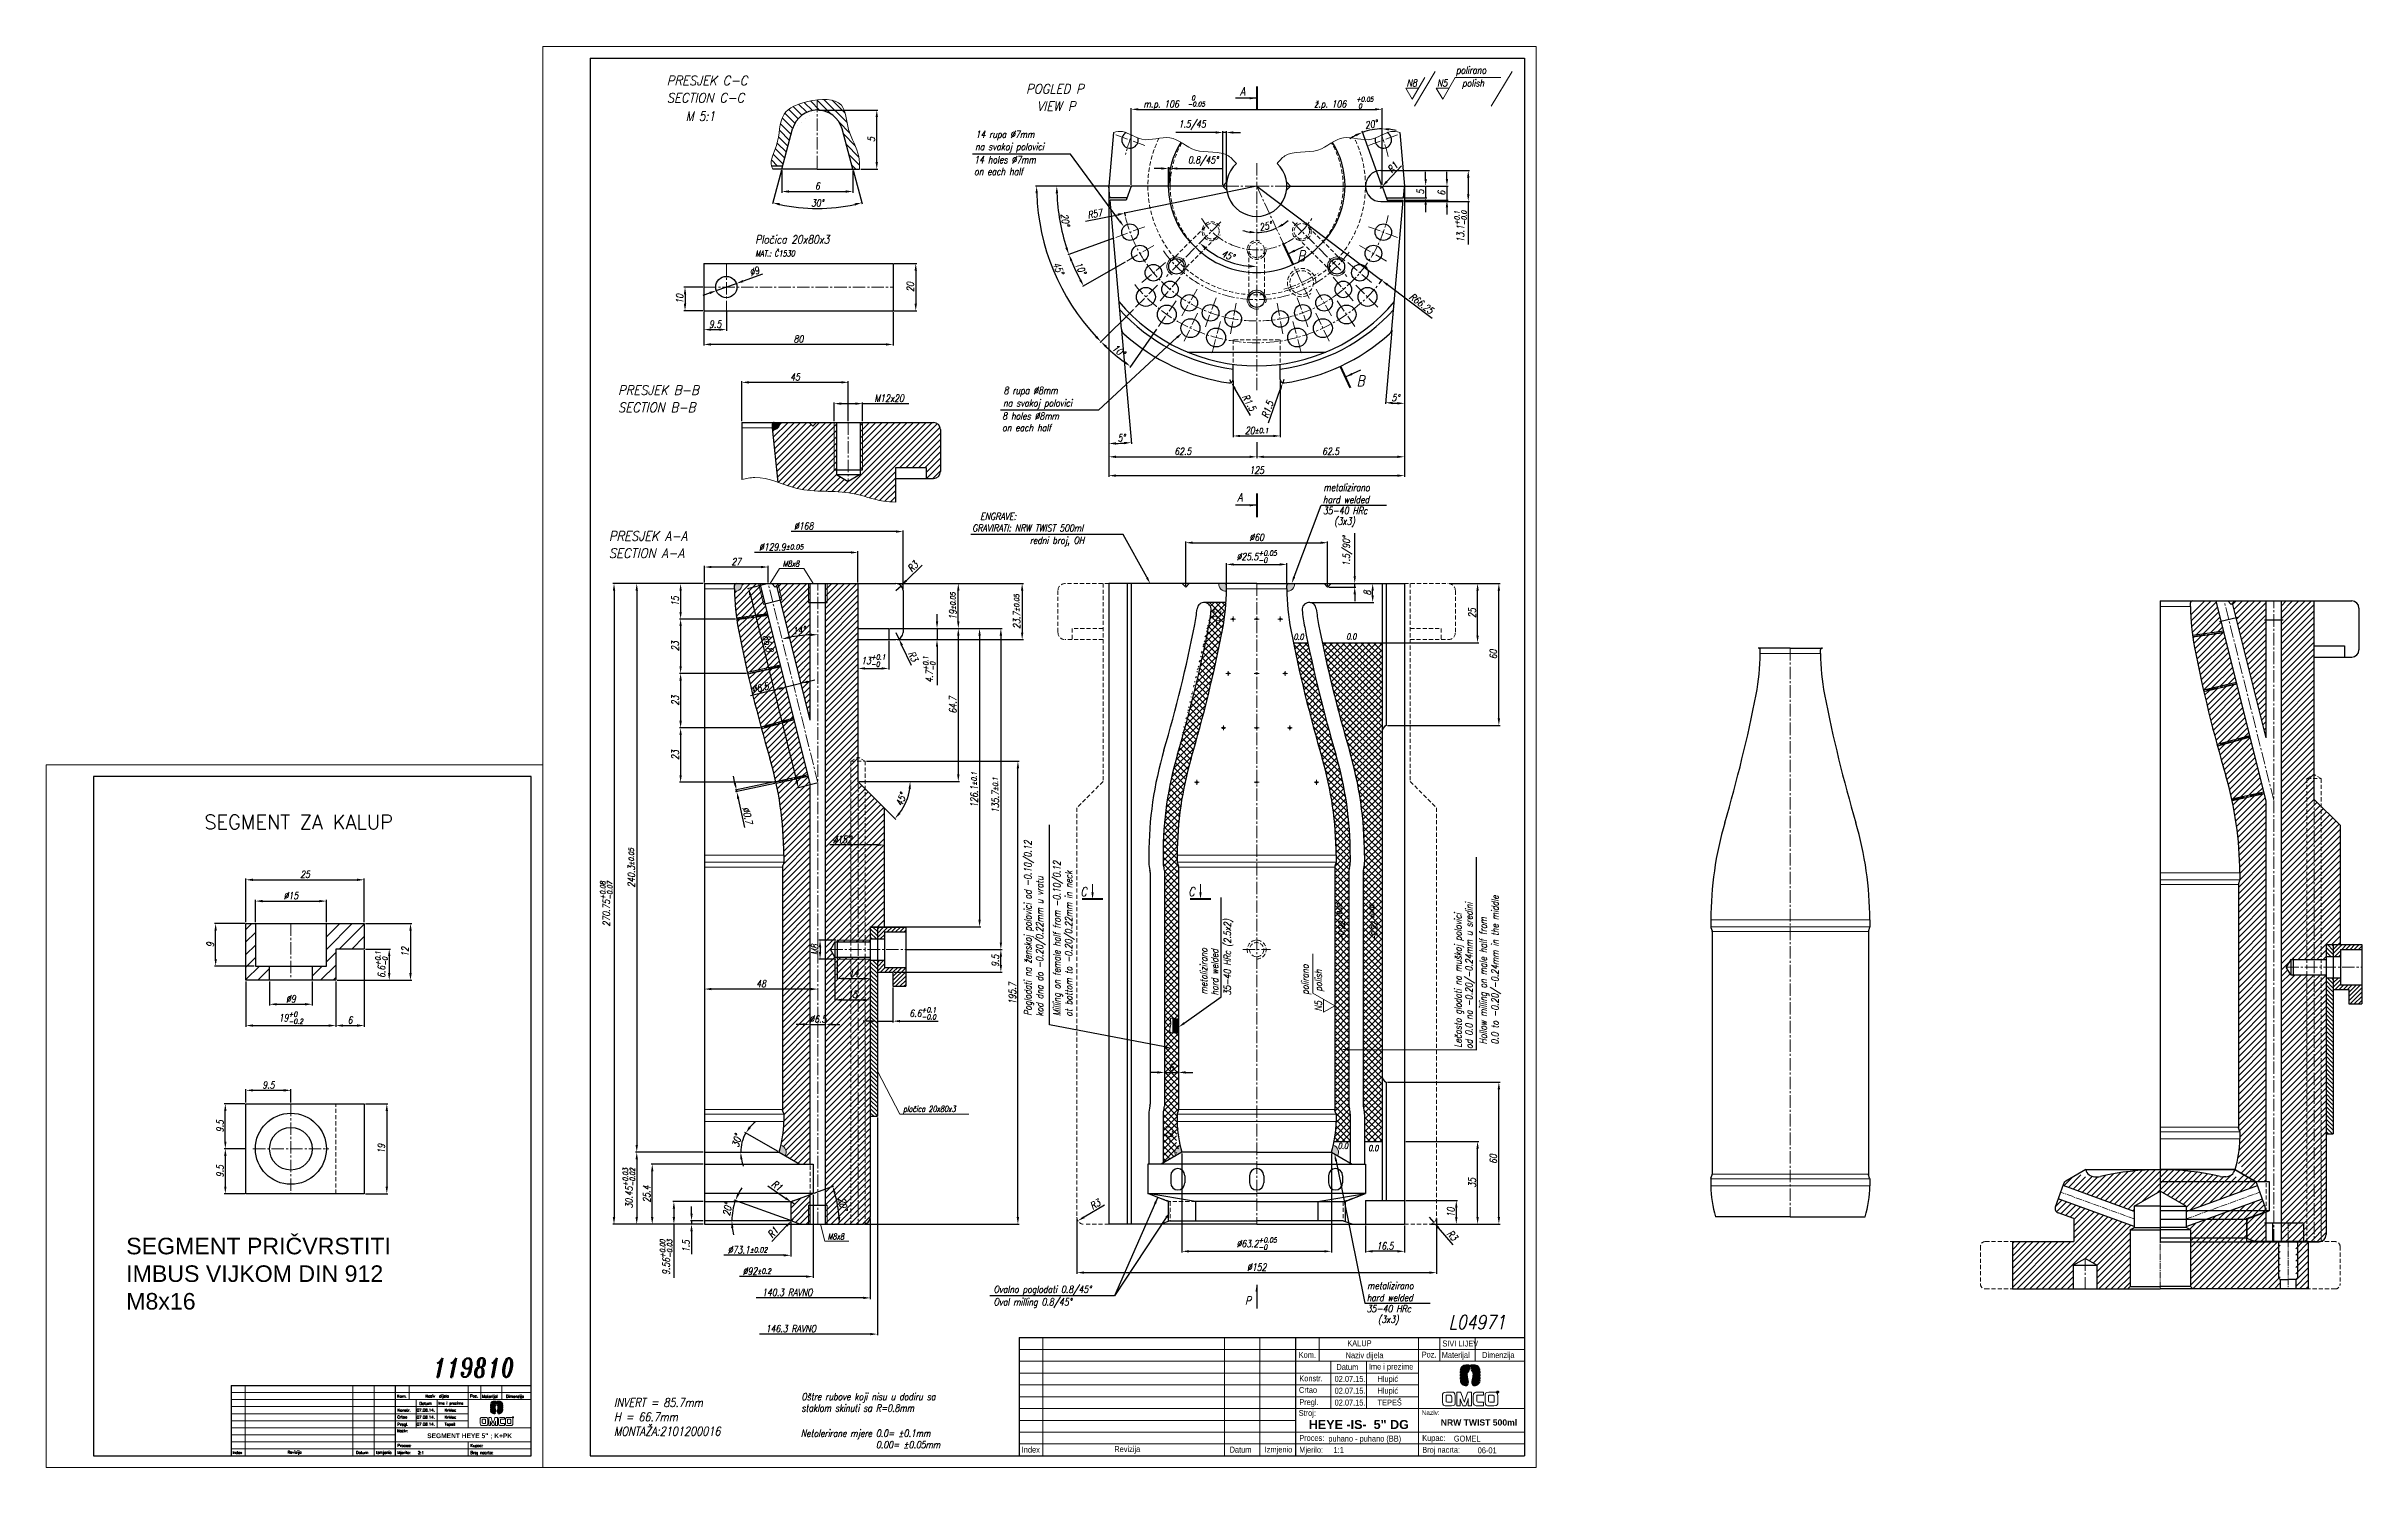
# Model space of a CAD drawing. Extents: x -199 to 780, y -94 to 506.
import ezdxf
from ezdxf import colors
from ezdxf.entities.mleader import LeaderData, LeaderLine
from ezdxf.math import Vec2, Vec3

# ---------------------------------------------------------------- set-up
doc = ezdxf.new("R2010")
doc.units = 0
doc.header["$LTSCALE"] = 7
doc.header["$MEASUREMENT"] = 0
doc.linetypes.add('CENTER2', pattern=[1.125, 0.75, -0.125, 0.125, -0.125])
doc.linetypes.add('HIDDEN', pattern=[0.375, 0.25, -0.125])
doc.layers.get('0').update_dxf_attribs({"linetype": 'CONTINUOUS', "lineweight": 15})
for name, color, linetype, lineweight in [('1', 1, 'CENTER2', 15), ('2', 2, 'HIDDEN', 15), ('3', 3, 'CONTINUOUS', 30), ('4', 5, 'CONTINUOUS', 50), ('8', 252, 'CONTINUOUS', 15), ('ENGLISH', 252, 'CONTINUOUS', 18)]:
    doc.layers.add(name, color=color, linetype=linetype, lineweight=lineweight)
doc.styles.add('ITALICT', font='ITALICT.shx', dxfattribs={"width": 0.8, "height": 3})
doc.styles.add('ROMANS', font='romans.shx')
doc.styles.get("Standard").update_dxf_attribs({"font": 'isocp.shx', "height": 3})
doc.styles.add('style2', font='swissc.ttf')
doc.dimstyles.new('2', dxfattribs={"dimtxt": 3, "dimasz": 3, "dimexe": 0.5, "dimexo": 0.5, "dimgap": 0.8, "dimtad": 1, "dimlfac": 0.5, "dimdsep": 46, "dimtxsty": 'ITALICT', "dimcen": 0, "dimazin": 2, "dimtfac": 1, "dimtmove": 0, "dimatfit": 3, "dimfxl": 1, "dimtvp": 13.888889, "dimtolj": 1, "dimarcsym": 0})
doc.dimstyles.get("Standard").update_dxf_attribs({"dimtxt": 3, "dimasz": 3, "dimexe": 0.5, "dimexo": 0.5, "dimgap": 0.8, "dimtad": 1, "dimdsep": 46, "dimtxsty": 'ITALICT', "dimcen": 0.09, "dimazin": 2, "dimtfac": 1, "dimtmove": 0, "dimatfit": 3, "dimfxl": 1, "dimtolj": 1, "dimtzin": 0, "dimarcsym": 0})

msp = doc.modelspace()

# ---------------------------------------------------------------- texts
at = {"linetype": 'Continuous', "style": 'ITALICT', "width": 0.9}
for s, p in [('PRESJEK C-C', (63.8687, 490.0064)), ('POGLED P', (215.7799, 486.5053)), ('PRESJEK B-B', (43.2345, 359.1765)), ('PRESJEK A-A', (39.3608, 297.5524))]:
    msp.add_text(s, height=4, dxfattribs=at).set_placement(p)
at = {"style": 'ITALICT', "width": 0.8}
for s, height, p in [('m.p. 106', 3, (265.4603, 480.5975)), ('-0.05', 2, (284.1031, 481.024)), ('  0', 2, (283.2252, 483.6629)), ('A', 3.5, (306.2121, 485.6813)), ('ž.p. 106', 3, (337.5546, 480.5975)), ('+0.05', 2, (355.3313, 483.1108)), ('  0', 2, (353.794, 480.2335)), ('M 5:1', 4, (71.9261, 474.9357)), ('14 rupa %%C7mm', 3, (194.4223, 467.7902)), ('na svakoj polovici', 3, (194.2126, 462.5508)), ('Pločica 20x80x3', 3.5, (101.2664, 423.1253)), ('MAT.: Č1530', 2.5, (101.2664, 417.6564)), ('B', 4.5, (330.4487, 415.6367)), ('8 rupa %%C8mm', 3, (206.2725, 359.5363)), ('B', 4.5, (355.6032, 362.8575)), ('na svakoj polovici', 3, (206.0628, 354.2969)), ('A', 3.5, (305.0887, 314.1658)), ('metalizirano', 3, (341.5308, 318.5544)), ('GRAVIRATI: NRW TWIST 500ml ', 3, (193.016, 301.3999)), ('35-40 HRc', 3, (341.2586, 308.8167)), ('(3x3)', 3, (346.0499, 304.3209)), ('redni broj, OH', 3, (217.3319, 296.2421)), ('M8x8', 2.5, (112.8879, 286.6087)), ('0.0', 2.5, (328.8406, 255.7094)), ('0.0', 2.5, (351.1143, 255.7867)), ('C', 3.75, (238.7244, 147.3824)), ('C', 3.75, (284.3652, 147.3824)), ('pločica 20x80x3', 2.5, (163.7712, 56.1905)), ('0.0', 2.5, (347.548, 40.5791)), ('0.0', 2.5, (360.4507, 39.6486)), ('M8x8', 2.5, (131.8527, 2.2918)), ('Ovalno poglodati 0.8/45°', 3, (202.0379, -20.3105)), ('metalizirano', 3, (360.0248, -18.7007)), ('P', 3.5, (308.386, -25.2435)), ('35-40 HRc', 3, (359.7526, -28.4384)), ('(3x3)', 3, (364.544, -32.9342)), ('L04971', 6, (394.4453, -35.6309)), ('119810', 8, (-35.1236, -55.8652)), ('INVERT = 85.7mm', 3.75, (41.5733, -68.4791)), ('staklom skinuti sa R=0.8mm', 3, (120.7749, -70.477)), ('Oštre rubove koji nisu u dodiru sa', 3, (120.7749, -65.6199)), ('H = 66.7mm', 3.75, (41.5733, -74.5505)), ('MONTAŽA:2101200016', 3.75, (41.5733, -80.6219)), ('Netolerirane mjere 0.0= %%P0.1mm', 3, (120.574, -81.0798)), ('                0.00= %%P0.05mm', 3, (123.7027, -85.9369))]:
    msp.add_text(s, height=height, dxfattribs=at).set_placement(p)
for s, height, rotation, p in [('-0.2', 3, 83.8718604, (297.2897, 260.4277)), ('Poglodati na ženskoj polovici od -0.10/0.12', 3, 90, (217.9974, 96.8025)), ('kod dna do -0.20/0.22mm u vratu', 3, 90, (222.9987, 96.5009)), ('Lečasto glodati na muškoj polovici', 3, 90, (399.8751, 83.3366)), ('od 0.0 na -0.20/-0.24mm u sredini', 3, 90, (404.5486, 82.8112)), ('35-40 HRc (2.5x2)', 3, 90, (302.3719, 105.4259)), (' %%p0.02', 1.75, 90, (349.0872, 137.0375)), (' %%p0.02', 1.75, 90, (362.8438, 136.847)), ('metalizirano', 3, 90, (292.3505, 105.8753)), ('-0.22', 2.5, 90, (350.4217, 128.4754)), ('-0.22', 2.5, 90, (364.1782, 128.2849)), ('-0.1', 3, 90, (277.8638, 42.4828))]:
    msp.add_text(s, height=height, rotation=rotation, dxfattribs=at).set_placement(p)
for s, height, style, p in [('SEGMENT ZA KALUP', 6, 'ROMANS', (-131.6831, 175.6808)), ('Kom.', 2.5, 'style2', (331.042, -47.7322)), ('Naziv dijela', 2.5, 'style2', (350.8703, -47.8833)), ('KALUP', 2.5, 'style2', (351.5836, -42.7969)), ('Poz.', 2.5, 'style2', (383.0367, -47.5867)), ('Materijal', 2.5, 'style2', (391.5127, -47.8085)), ('SIVI LIJEV', 2.5, 'style2', (391.7734, -42.9214)), ('Dimenzija', 2.5, 'style2', (408.5524, -47.804)), ('Konstr.', 2.5, 'style2', (331.2841, -57.6522)), ('02.07.15.', 2.5, 'style2', (346.2169, -57.8825)), ('Datum', 2.5, 'style2', (346.9823, -52.8664)), ('Ime i prezime', 2.5, 'style2', (360.706, -52.6783)), ('Hlupić', 2.5, 'style2', (364.3597, -57.8825)), ('Kom.', 1.18776, 'ROMANS', (-50.1907, -64.5475)), ('Datum', 1.18776, 'ROMANS', (-40.7241, -67.5966)), ('Naziv  dijela', 1.18776, 'ROMANS', (-38.2518, -64.4827)), ('Ime i prezime', 1.128372, 'ROMANS', (-32.7872, -67.4849)), ('Poz.', 1.18776, 'ROMANS', (-19.3121, -64.4611)), ('Materijal', 1.18776, 'ROMANS', (-14.2784, -64.5928)), ('Dimenzija', 1.18776, 'ROMANS', (-4.1589, -64.5902)), ('Crtao', 2.5, 'style2', (331.1511, -62.5351)), ('Pregl.', 2.5, 'style2', (331.2841, -67.6839)), ('02.07.15.', 2.5, 'style2', (346.2169, -62.8825)), ('02.07.15.', 2.5, 'style2', (346.2169, -67.8825)), ('TEPEŠ', 2.5, 'style2', (364.3597, -67.8566)), ('Hlupić', 2.5, 'style2', (364.3597, -62.8825)), ('Naziv:', 1.18776, 'ROMANS', (-50.2086, -79.1334)), ('Crtao', 1.18776, 'ROMANS', (-50.1259, -73.3387)), ('Konstr.', 1.18776, 'ROMANS', (-50.0469, -70.4388)), ('Pregl.', 1.18776, 'ROMANS', (-50.0469, -76.3965)), ('07.08.14.', 1.18776, 'ROMANS', (-41.8677, -70.4388)), ('07.08.14.', 1.18776, 'ROMANS', (-41.8677, -73.4082)), ('07.08.14.', 1.18776, 'ROMANS', (-41.8677, -76.3776)), ('Tepeš', 1.18776, 'ROMANS', (-30.0786, -76.3776)), ('Krklec', 1.18776, 'ROMANS', (-30.0786, -70.4388)), ('Krklec', 1.18776, 'ROMANS', (-30.0786, -73.4082)), ('Stroj:', 2.5, 'style2', (331.0118, -72.2925)), ('Naziv:', 2, 'style2', (383.0118, -71.8652)), ('Index', 1.18776, 'ROMANS', (-119.7399, -88.3363)), ('Revizija', 1.18776, 'ROMANS', (-96.4923, -88.1905)), ('Datum', 1.18776, 'ROMANS', (-67.5451, -88.326)), ('Izmjenio', 1.18776, 'ROMANS', (-59.0451, -88.2917)), ('Proces:', 1.18776, 'ROMANS', (-50.0648, -85.393)), ('Mjerilo:', 1.18776, 'ROMANS', (-50.0648, -88.3624)), ('2:1', 1.18776, 'ROMANS', (-41.4393, -88.4075)), ('Kupac:', 1.18776, 'ROMANS', (-19.1831, -85.393)), ('Broj nacrta:', 1.18776, 'ROMANS', (-19.1754, -88.3641)), ('Index', 2.5, 'style2', (213.9321, -87.7887)), ('Revizija', 2.5, 'style2', (253.0774, -87.5431)), ('Datum', 2.5, 'style2', (301.8199, -87.7714)), ('Izmjenio', 2.5, 'style2', (316.6563, -87.7136)), ('Proces:', 2.5, 'style2', (331.254, -82.8327)), ('Mjerilo:', 2.5, 'style2', (331.254, -87.8327)), ('puhano - puhano (BB)', 2.5, 'style2', (343.5599, -83.1014)), ('1:1', 2.5, 'style2', (345.7779, -87.9087)), ('Kupac:', 2.5, 'style2', (383.254, -82.8327)), ('Broj nacrta:', 2.5, 'style2', (383.267, -87.8356)), ('GOMEL', 2.5, 'style2', (396.621, -83.1014)), ('06-01', 2.5, 'style2', (406.7101, -88.0671))]:
    msp.add_text(s, height=height, dxfattribs=dict(style=style)).set_placement(p)
at = {"attachment_point": 1}
for s, insert, char_height, width in [('{\\fArial|b0|i0|c238|p34;SEGMENT PRIČVRSTITI IMBUS VIJKOM DIN 912 M8x16}', (-164.7184, 3.016), 7, 137.971678), ('{\\fArial|b1|i0|c238|p34;HEYE -IS-  5" DG}', (335.286, -73.9968), 3.8, 49.590258), ('{\\fArial|b1|i0|c238|p34;NRW TWIST 500ml}', (391.0995, -73.7415), 2.6, 52.631647)]:
    msp.add_mtext(s, dxfattribs=dict(at, insert=insert, char_height=char_height, width=width))
at = {"insert": (-45.208, -79.6593), "char_height": 2, "width": 60.961128, "attachment_point": 1, "style": 'ROMANS'}
msp.add_mtext('{\\fArial|b1|i0|c238|p34;          SEGMENT HEYE 5" ; K+PK}', dxfattribs=at)
at = {"layer": 'ENGLISH', "linetype": 'Continuous', "style": 'ITALICT', "width": 0.9}
for s, p in [('SECTION C-C', (63.8687, 482.7255)), ('VIEW P', (220.3308, 479.1404)), ('SECTION B-B', (43.2345, 351.8956)), ('SECTION A-A', (39.3608, 290.2715))]:
    msp.add_text(s, height=4, dxfattribs=at).set_placement(p)
at = {"layer": 'ENGLISH', "style": 'ITALICT', "width": 0.8}
for s, p in [('on each half', (193.7932, 452.0721)), ('14 holes %%C7mm', (193.8508, 457.0246)), ('8 holes %%C8mm', (205.701, 348.7707)), ('on each half', (205.6434, 343.8182)), ('hard welded', (341.2822, 313.4657)), ('ENGRAVE:', (196.3704, 306.4024)), ('Oval milling 0.8/45°', (202.0379, -25.5756)), ('hard welded', (359.7762, -23.7894))]:
    msp.add_text(s, height=3, dxfattribs=at).set_placement(p)
for s, p in [('Milling on female half from -0.10/0.12', (230.262, 96.7088)), ('at bottom to -0.20/0.22mm in neck', (235.2632, 96.4072)), ('Hollow milling on male half from', (410.5226, 84.7051)), ('0.0 to -0.20/-0.24mm in the middle', (415.5037, 84.6363)), ('hard welded', (296.9662, 105.4259))]:
    msp.add_text(s, height=3, rotation=90, dxfattribs=at).set_placement(p)

# ---------------------------------------------------------------- blocks, each defined once
blk = doc.blocks.new('*D5')
at = {"color": 0, "lineweight": -2, "transparency": 16777216}
for p, q in [((272.91, 454.84), (269.91, 454.84)), ((275.91, 447.92), (275.91, 455.34)), ((275.91, 454.84), (276.71, 454.84)), ((276.71, 447.92), (276.71, 455.34)), ((279.71, 454.84), (298.48, 454.84))]:
    blk.add_line(p, q, dxfattribs=at)
at = {"color": 0, "transparency": 16777216}
for points in [[(272.91, 455.34), (272.91, 454.34), (275.91, 454.84)], [(279.71, 455.34), (279.71, 454.34), (276.71, 454.84)]]:
    blk.add_solid(points, dxfattribs=at)
at = {"color": 0, "transparency": 16777216, "insert": (290.59, 457.92), "char_height": 3, "attachment_point": 5, "style": 'ITALICT'}
blk.add_mtext('\\A1;0.8/45%%d', dxfattribs=at)
blk = doc.blocks.new('*D6')
at = {"color": 0, "lineweight": -2, "transparency": 16777216}
for p, q in [((295.95, 470.06), (279.01, 470.06)), ((298.95, 447.92), (298.95, 470.56)), ((300.45, 470.06), (298.95, 470.06)), ((300.45, 447.92), (300.45, 470.56)), ((303.45, 470.06), (306.45, 470.06))]:
    blk.add_line(p, q, dxfattribs=at)
at = {"color": 0, "transparency": 16777216}
for points in [[(295.95, 470.56), (295.95, 469.56), (298.95, 470.06)], [(303.45, 470.56), (303.45, 469.56), (300.45, 470.06)]]:
    blk.add_solid(points, dxfattribs=at)
at = {"color": 0, "transparency": 16777216, "insert": (285.98, 473.14), "char_height": 3, "attachment_point": 5, "style": 'ITALICT'}
blk.add_mtext('\\A1;1.5/45', dxfattribs=at)
blk = doc.blocks.new('*D7')
at = {"color": 0, "lineweight": -2, "transparency": 16777216}
for p, q in [((250.76, 407.7), (250.76, 338.12)), ((256.09, 386.49), (260.28, 338.54))]:
    blk.add_line(p, q, dxfattribs=at)
blk.add_arc((250.76, 447.42), 108.8, 271.57989, 273.42011, dxfattribs=at)
at = {"color": 0, "transparency": 16777216}
for points in [[(253.76, 338.16), (253.75, 339.16), (250.76, 338.62)], [(257.21, 339.31), (257.28, 338.32), (260.24, 339.03)]]:
    blk.add_solid(points, dxfattribs=at)
at = {"color": 0, "transparency": 16777216, "insert": (256.08, 341.05), "char_height": 3, "attachment_point": 5, "rotation": 2.86465, "style": 'ITALICT'}
blk.add_mtext('\\A1;5°', dxfattribs=at)
blk = doc.blocks.new('*D8')
at = {"color": 0, "lineweight": -2, "transparency": 16777216}
for p, q in [((375.76, 407.57), (375.76, 355.09)), ((370.43, 386.49), (367.71, 355.44))]:
    blk.add_line(p, q, dxfattribs=at)
blk.add_arc((375.76, 447.42), 91.83, 266.87188, 268.12812, dxfattribs=at)
at = {"color": 0, "transparency": 16777216}
for points in [[(370.71, 355.23), (370.78, 356.23), (367.75, 355.94)], [(372.76, 356.14), (372.75, 355.14), (375.76, 355.59)]]:
    blk.add_solid(points, dxfattribs=at)
at = {"color": 0, "transparency": 16777216, "insert": (371.97, 357.97), "char_height": 3, "attachment_point": 5, "rotation": 357.57934, "style": 'ITALICT'}
blk.add_mtext('\\A1;5°', dxfattribs=at)
blk = doc.blocks.new('*D9')
at = {"color": 0, "lineweight": -2, "transparency": 16777216}
for p, q in [((250.76, 446.92), (250.76, 332.51)), ((253.76, 333.01), (310.26, 333.01)), ((313.26, 339.19), (313.26, 332.51))]:
    blk.add_line(p, q, dxfattribs=at)
at = {"color": 0, "transparency": 16777216}
for points in [[(253.76, 333.51), (253.76, 332.51), (250.76, 333.01)], [(310.26, 333.51), (310.26, 332.51), (313.26, 333.01)]]:
    blk.add_solid(points, dxfattribs=at)
at = {"color": 0, "transparency": 16777216, "insert": (282.01, 335.31), "char_height": 3, "attachment_point": 5, "style": 'ITALICT'}
blk.add_mtext('\\A1;62.5', dxfattribs=at)
blk = doc.blocks.new('*D10')
at = {"color": 0, "lineweight": -2, "transparency": 16777216}
for p, q in [((375.76, 371.09), (375.76, 332.51)), ((313.26, 339.19), (313.26, 332.51)), ((316.26, 333.01), (372.76, 333.01))]:
    blk.add_line(p, q, dxfattribs=at)
at = {"color": 0, "transparency": 16777216}
for points in [[(316.26, 333.51), (316.26, 332.51), (313.26, 333.01)], [(372.76, 333.51), (372.76, 332.51), (375.76, 333.01)]]:
    blk.add_solid(points, dxfattribs=at)
at = {"color": 0, "transparency": 16777216, "insert": (344.51, 335.31), "char_height": 3, "attachment_point": 5, "style": 'ITALICT'}
blk.add_mtext('\\A1;62.5', dxfattribs=at)
blk = doc.blocks.new('*D11')
at = {"color": 0, "lineweight": -2, "transparency": 16777216}
for p, q in [((250.76, 446.92), (250.76, 324.56)), ((375.76, 446.92), (375.76, 324.56)), ((253.76, 325.06), (372.76, 325.06))]:
    blk.add_line(p, q, dxfattribs=at)
at = {"color": 0, "transparency": 16777216}
for points in [[(253.76, 325.56), (253.76, 324.56), (250.76, 325.06)], [(372.76, 325.56), (372.76, 324.56), (375.76, 325.06)]]:
    blk.add_solid(points, dxfattribs=at)
at = {"color": 0, "transparency": 16777216, "insert": (313.26, 327.36), "char_height": 3, "attachment_point": 5, "style": 'ITALICT'}
blk.add_mtext('\\A1;125', dxfattribs=at)
blk = doc.blocks.new('*D12')
at = {"color": 0, "lineweight": -2, "transparency": 16777216}
for p, q in [((300.51, 279.17), (300.51, 288.05)), ((303.51, 287.55), (323.01, 287.55)), ((326.01, 279.17), (326.01, 288.05))]:
    blk.add_line(p, q, dxfattribs=at)
at = {"color": 0, "transparency": 16777216}
for points in [[(303.51, 288.05), (303.51, 287.05), (300.51, 287.55)], [(323.01, 288.05), (323.01, 287.05), (326.01, 287.55)]]:
    blk.add_solid(points, dxfattribs=at)
at = {"color": 0, "transparency": 16777216, "insert": (313.26, 290.83), "char_height": 3, "attachment_point": 5, "style": 'ITALICT'}
blk.add_mtext('\\A1;%%c25.5{}{\\H0.71x;\\C3;\\S+0.05^ -0;}', dxfattribs=at)
blk = doc.blocks.new('*D13')
at = {"color": 0, "lineweight": -2, "transparency": 16777216}
for p, q in [((79.23, 279.47), (69.19, 279.47)), ((69.69, 276.47), (69.69, 267.47)), ((92.88, 264.47), (69.19, 264.47))]:
    blk.add_line(p, q, dxfattribs=at)
at = {"color": 0, "transparency": 16777216}
for points in [[(69.19, 276.47), (70.19, 276.47), (69.69, 279.47)], [(69.19, 267.47), (70.19, 267.47), (69.69, 264.47)]]:
    blk.add_solid(points, dxfattribs=at)
at = {"color": 0, "transparency": 16777216, "insert": (67.39, 271.97), "char_height": 3, "attachment_point": 5, "rotation": 90, "style": 'ITALICT'}
blk.add_mtext('\\A1;15', dxfattribs=at)
blk = doc.blocks.new('*D14')
at = {"color": 0, "lineweight": -2, "transparency": 16777216}
for p, q in [((92.88, 264.47), (69.19, 264.47)), ((69.69, 261.47), (69.69, 244.47)), ((97.56, 241.47), (69.19, 241.47))]:
    blk.add_line(p, q, dxfattribs=at)
at = {"color": 0, "transparency": 16777216}
for points in [[(69.19, 261.47), (70.19, 261.47), (69.69, 264.47)], [(69.19, 244.47), (70.19, 244.47), (69.69, 241.47)]]:
    blk.add_solid(points, dxfattribs=at)
at = {"color": 0, "transparency": 16777216, "insert": (67.39, 252.97), "char_height": 3, "attachment_point": 5, "rotation": 90, "style": 'ITALICT'}
blk.add_mtext('\\A1;23', dxfattribs=at)
blk = doc.blocks.new('*D15')
at = {"color": 0, "lineweight": -2, "transparency": 16777216}
for p, q in [((97.56, 241.47), (69.19, 241.47)), ((69.69, 238.47), (69.69, 221.47)), ((103.29, 218.47), (69.19, 218.47))]:
    blk.add_line(p, q, dxfattribs=at)
at = {"color": 0, "transparency": 16777216}
for points in [[(69.19, 238.47), (70.19, 238.47), (69.69, 241.47)], [(69.19, 221.47), (70.19, 221.47), (69.69, 218.47)]]:
    blk.add_solid(points, dxfattribs=at)
at = {"color": 0, "transparency": 16777216, "insert": (67.39, 229.97), "char_height": 3, "attachment_point": 5, "rotation": 90, "style": 'ITALICT'}
blk.add_mtext('\\A1;23', dxfattribs=at)
blk = doc.blocks.new('*D16')
at = {"color": 0, "lineweight": -2, "transparency": 16777216}
for p, q in [((103.29, 218.47), (69.19, 218.47)), ((69.69, 215.47), (69.69, 198.47)), ((109.52, 195.47), (69.19, 195.47))]:
    blk.add_line(p, q, dxfattribs=at)
at = {"color": 0, "transparency": 16777216}
for points in [[(69.19, 215.47), (70.19, 215.47), (69.69, 218.47)], [(69.19, 198.47), (70.19, 198.47), (69.69, 195.47)]]:
    blk.add_solid(points, dxfattribs=at)
at = {"color": 0, "transparency": 16777216, "insert": (67.39, 206.97), "char_height": 3, "attachment_point": 5, "rotation": 90, "style": 'ITALICT'}
blk.add_mtext('\\A1;23', dxfattribs=at)
blk = doc.blocks.new('*D17')
at = {"color": 0, "lineweight": -2, "transparency": 16777216}
for p, q in [((135.88, 120.27), (135.88, 112.03)), ((138.88, 112.53), (146.88, 112.53))]:
    blk.add_line(p, q, dxfattribs=at)
at = {"color": 0, "transparency": 16777216}
for points in [[(138.88, 113.03), (138.88, 112.03), (135.88, 112.53)], [(146.88, 113.03), (146.88, 112.03), (149.88, 112.53)]]:
    blk.add_solid(points, dxfattribs=at)
at = {"color": 0, "transparency": 16777216, "insert": (142.88, 114.83), "char_height": 3, "attachment_point": 5, "style": 'ITALICT'}
blk.add_mtext('\\A1;14', dxfattribs=at)
blk = doc.blocks.new('*D18')
at = {"color": 0, "lineweight": -2, "transparency": 16777216}
for p, q in [((134.88, 121.02), (134.88, 103.03)), ((137.88, 103.53), (146.88, 103.53))]:
    blk.add_line(p, q, dxfattribs=at)
at = {"color": 0, "transparency": 16777216}
for points in [[(137.88, 104.03), (137.88, 103.03), (134.88, 103.53)], [(146.88, 104.03), (146.88, 103.03), (149.88, 103.53)]]:
    blk.add_solid(points, dxfattribs=at)
at = {"color": 0, "transparency": 16777216, "insert": (142.38, 105.83), "char_height": 3, "attachment_point": 5, "style": 'ITALICT'}
blk.add_mtext('\\A1;15', dxfattribs=at)
blk = doc.blocks.new('*D19')
at = {"color": 0, "lineweight": -2, "transparency": 16777216}
for p, q in [((157.68, 255.27), (157.68, 243.08)), ((147.68, 243.58), (154.68, 243.58))]:
    blk.add_line(p, q, dxfattribs=at)
at = {"color": 0, "transparency": 16777216}
for points in [[(147.68, 244.08), (147.68, 243.08), (144.68, 243.58)], [(154.68, 244.08), (154.68, 243.08), (157.68, 243.58)]]:
    blk.add_solid(points, dxfattribs=at)
at = {"color": 0, "transparency": 16777216, "insert": (151.18, 246.87), "char_height": 3, "attachment_point": 5, "style": 'ITALICT'}
blk.add_mtext('\\A1;13{}{\\H0.71x;\\C3;\\S+0.1^ -0;}', dxfattribs=at)
blk = doc.blocks.new('*D20')
at = {"color": 0, "lineweight": -2, "transparency": 16777216}
for p, q in [((171.77, 287.2), (165.03, 280.65)), ((160.73, 276.47), (162.88, 278.56))]:
    blk.add_line(p, q, dxfattribs=at)
at = {"color": 0, "transparency": 16777216}
blk.add_solid([(164.68, 281.01), (165.38, 280.29), (162.88, 278.56)], dxfattribs=at)
at = {"color": 0, "transparency": 16777216, "insert": (167.87, 286.62), "char_height": 3, "attachment_point": 5, "rotation": 44.19404, "style": 'ITALICT'}
blk.add_mtext('\\A1;R3', dxfattribs=at)
blk = doc.blocks.new('*D21')
at = {"color": 0, "lineweight": -2, "transparency": 16777216}
for p, q in [((160.73, 258.77), (162, 256.05)), ((167.26, 244.82), (163.27, 253.34))]:
    blk.add_line(p, q, dxfattribs=at)
at = {"color": 0, "transparency": 16777216}
blk.add_solid([(163.72, 253.55), (162.82, 253.12), (162, 256.05)], dxfattribs=at)
at = {"color": 0, "transparency": 16777216, "insert": (167.98, 248.7), "char_height": 3, "attachment_point": 5, "rotation": 295.10492, "style": 'ITALICT'}
blk.add_mtext('\\A1;R3', dxfattribs=at)
blk = doc.blocks.new('*D22')
at = {"color": 0, "lineweight": -2, "transparency": 16777216}
for p, q in [((178.1, 263.47), (178.1, 266.47)), ((158.18, 260.47), (178.6, 260.47)), ((161.23, 255.77), (178.6, 255.77)), ((178.1, 260.47), (178.1, 255.77)), ((178.1, 252.77), (178.1, 236.58))]:
    blk.add_line(p, q, dxfattribs=at)
at = {"color": 0, "transparency": 16777216}
for points in [[(177.6, 263.47), (178.6, 263.47), (178.1, 260.47)], [(177.6, 252.77), (178.6, 252.77), (178.1, 255.77)]]:
    blk.add_solid(points, dxfattribs=at)
at = {"color": 0, "transparency": 16777216, "insert": (174.82, 243.17), "char_height": 3, "attachment_point": 5, "rotation": 90, "style": 'ITALICT'}
blk.add_mtext('\\A1;4.7{}{\\H0.71x;\\C3;\\S+0.1^ -0;}', dxfattribs=at)
blk = doc.blocks.new('*D23')
at = {"color": 0, "lineweight": -2, "transparency": 16777216}
for p, q in [((161.23, 279.47), (214.6, 279.47)), ((214.1, 276.47), (214.1, 258.77)), ((161.23, 255.77), (214.6, 255.77))]:
    blk.add_line(p, q, dxfattribs=at)
at = {"color": 0, "transparency": 16777216}
for points in [[(213.6, 276.47), (214.6, 276.47), (214.1, 279.47)], [(213.6, 258.77), (214.6, 258.77), (214.1, 255.77)]]:
    blk.add_solid(points, dxfattribs=at)
at = {"color": 0, "transparency": 16777216, "insert": (211.8, 267.62), "char_height": 3, "attachment_point": 5, "rotation": 90, "style": 'ITALICT'}
blk.add_mtext('\\A1;23.7{}{\\H0.71x;\\C3;%%p0.05}', dxfattribs=at)
blk = doc.blocks.new('*D24')
at = {"color": 0, "lineweight": -2, "transparency": 16777216}
for p, q in [((158.18, 260.47), (187.6, 260.47)), ((187.1, 257.47), (187.1, 198.77)), ((145.18, 195.77), (187.6, 195.77))]:
    blk.add_line(p, q, dxfattribs=at)
at = {"color": 0, "transparency": 16777216}
for points in [[(186.6, 257.47), (187.6, 257.47), (187.1, 260.47)], [(186.6, 198.77), (187.6, 198.77), (187.1, 195.77)]]:
    blk.add_solid(points, dxfattribs=at)
at = {"color": 0, "transparency": 16777216, "insert": (184.8, 228.12), "char_height": 3, "attachment_point": 5, "rotation": 90, "style": 'ITALICT'}
blk.add_mtext('\\A1;64.7', dxfattribs=at)
blk = doc.blocks.new('*D25')
at = {"color": 0, "lineweight": -2, "transparency": 16777216}
for p, q in [((155.79, 195.77), (167.26, 195.77)), ((156.08, 184.36), (160.65, 179.8))]:
    blk.add_line(p, q, dxfattribs=at)
blk.add_arc((144.68, 195.77), 22.09, 322.78817, 352.21183, dxfattribs=at)
at = {"color": 0, "transparency": 16777216}
for points in [[(166.06, 192.81), (167.06, 192.74), (166.76, 195.77)], [(162.64, 182.08), (161.89, 182.74), (160.29, 180.15)]]:
    blk.add_solid(points, dxfattribs=at)
at = {"color": 0, "transparency": 16777216, "insert": (162.96, 188.2), "char_height": 3, "attachment_point": 5, "rotation": 67.5, "style": 'ITALICT'}
blk.add_mtext('\\A1;45°', dxfattribs=at)
blk = doc.blocks.new('*D26')
at = {"color": 0, "lineweight": -2, "transparency": 16777216}
for p, q in [((158.18, 260.47), (196.6, 260.47)), ((196.1, 257.47), (196.1, 137.37)), ((156.23, 134.37), (196.6, 134.37))]:
    blk.add_line(p, q, dxfattribs=at)
at = {"color": 0, "transparency": 16777216}
for points in [[(195.6, 257.47), (196.6, 257.47), (196.1, 260.47)], [(195.6, 137.37), (196.6, 137.37), (196.1, 134.37)]]:
    blk.add_solid(points, dxfattribs=at)
at = {"color": 0, "transparency": 16777216, "insert": (193.8, 192.31), "char_height": 3, "attachment_point": 5, "rotation": 90, "style": 'ITALICT'}
blk.add_mtext('\\A1;126.1{}{\\H0.71x;\\C3;%%p0.1}', dxfattribs=at)
blk = doc.blocks.new('*D27')
at = {"color": 0, "lineweight": -2, "transparency": 16777216}
for p, q in [((158.18, 260.47), (205.6, 260.47)), ((205.1, 257.47), (205.1, 127.77)), ((165.38, 124.77), (205.6, 124.77))]:
    blk.add_line(p, q, dxfattribs=at)
at = {"color": 0, "transparency": 16777216}
for points in [[(204.6, 257.47), (205.6, 257.47), (205.1, 260.47)], [(204.6, 127.77), (205.6, 127.77), (205.1, 124.77)]]:
    blk.add_solid(points, dxfattribs=at)
at = {"color": 0, "transparency": 16777216, "insert": (202.8, 190.04), "char_height": 3, "attachment_point": 5, "rotation": 90, "style": 'ITALICT'}
blk.add_mtext('\\A1;135.7{}{\\H0.71x;\\C3;%%p0.1}', dxfattribs=at)
blk = doc.blocks.new('*D28')
at = {"color": 0, "lineweight": -2, "transparency": 16777216}
for p, q in [((121.48, 93.19), (118.48, 93.19)), ((124.48, 93.19), (130.98, 93.19)), ((133.98, 93.19), (136.98, 93.19))]:
    blk.add_line(p, q, dxfattribs=at)
at = {"color": 0, "transparency": 16777216}
for points in [[(121.48, 93.69), (121.48, 92.69), (124.48, 93.19)], [(133.98, 93.69), (133.98, 92.69), (130.98, 93.19)]]:
    blk.add_solid(points, dxfattribs=at)
at = {"color": 0, "transparency": 16777216, "insert": (127.73, 95.49), "char_height": 3, "attachment_point": 5, "style": 'ITALICT'}
blk.add_mtext('\\A1;%%c6.5', dxfattribs=at)
blk = doc.blocks.new('*D29')
at = {"color": 0, "lineweight": -2, "transparency": 16777216}
for p, q in [((74.19, 279.47), (50.64, 279.47)), ((51.14, 276.47), (51.14, 42.17)), ((79.23, 39.17), (50.64, 39.17))]:
    blk.add_line(p, q, dxfattribs=at)
at = {"color": 0, "transparency": 16777216}
for points in [[(50.64, 276.47), (51.64, 276.47), (51.14, 279.47)], [(50.64, 42.17), (51.64, 42.17), (51.14, 39.17)]]:
    blk.add_solid(points, dxfattribs=at)
at = {"color": 0, "transparency": 16777216, "insert": (48.84, 159.32), "char_height": 3, "attachment_point": 5, "rotation": 90, "style": 'ITALICT'}
blk.add_mtext('\\A1;240.3{}{\\H0.71x;\\C3;%%p0.05}', dxfattribs=at)
blk = doc.blocks.new('*D30')
at = {"color": 0, "lineweight": -2, "transparency": 16777216}
for p, q in [((79.23, 39.17), (50.64, 39.17)), ((51.14, 36.17), (51.14, 11.72)), ((79.23, 8.72), (50.64, 8.72))]:
    blk.add_line(p, q, dxfattribs=at)
at = {"color": 0, "transparency": 16777216}
for points in [[(50.64, 36.17), (51.64, 36.17), (51.14, 39.17)], [(50.64, 11.72), (51.64, 11.72), (51.14, 8.72)]]:
    blk.add_solid(points, dxfattribs=at)
at = {"color": 0, "transparency": 16777216, "insert": (47.85, 23.94), "char_height": 3, "attachment_point": 5, "rotation": 90, "style": 'ITALICT'}
blk.add_mtext('\\A1;30.45{}{\\H0.71x;\\C3;\\S+0.03^ -0.02;}', dxfattribs=at)
blk = doc.blocks.new('*D31')
at = {"color": 0, "lineweight": -2, "transparency": 16777216}
for p, q in [((135.38, 128.77), (128.15, 128.77)), ((135.38, 120.77), (128.15, 120.77)), ((128.65, 125.77), (128.65, 123.77))]:
    blk.add_line(p, q, dxfattribs=at)
at = {"color": 0, "transparency": 16777216}
for points in [[(128.15, 125.77), (129.15, 125.77), (128.65, 128.77)], [(128.15, 123.77), (129.15, 123.77), (128.65, 120.77)]]:
    blk.add_solid(points, dxfattribs=at)
at = {"color": 0, "transparency": 16777216, "insert": (126.35, 124.77), "char_height": 3, "attachment_point": 5, "rotation": 90, "style": 'ITALICT'}
blk.add_mtext('\\A1;M8', dxfattribs=at)
blk = doc.blocks.new('*D32')
at = {"color": 0, "lineweight": -2, "transparency": 16777216}
for p, q in [((281.66, 38.67), (281.66, -3.22)), ((344.86, 38.67), (344.86, -3.22)), ((284.66, -2.72), (341.86, -2.72))]:
    blk.add_line(p, q, dxfattribs=at)
at = {"color": 0, "transparency": 16777216}
for points in [[(284.66, -2.22), (284.66, -3.22), (281.66, -2.72)], [(341.86, -2.22), (341.86, -3.22), (344.86, -2.72)]]:
    blk.add_solid(points, dxfattribs=at)
at = {"color": 0, "transparency": 16777216, "insert": (313.26, 0.56), "char_height": 3, "attachment_point": 5, "style": 'ITALICT'}
blk.add_mtext('\\A1;%%c63.2{}{\\H0.71x;\\C3;\\S+0.05^ -0;}', dxfattribs=at)
blk = doc.blocks.new('*D33')
at = {"color": 0, "lineweight": -2, "transparency": 16777216}
for p, q in [((79.23, 10.22), (73.81, 10.22)), ((74.31, 13.22), (74.31, 16.22)), ((74.31, 10.22), (74.31, 8.72)), ((79.23, 8.72), (73.81, 8.72)), ((74.31, 5.72), (74.31, -3.91))]:
    blk.add_line(p, q, dxfattribs=at)
at = {"color": 0, "transparency": 16777216}
for points in [[(73.81, 13.22), (74.81, 13.22), (74.31, 10.22)], [(73.81, 5.72), (74.81, 5.72), (74.31, 8.72)]]:
    blk.add_solid(points, dxfattribs=at)
at = {"color": 0, "transparency": 16777216, "insert": (72.01, -0.6), "char_height": 3, "attachment_point": 5, "rotation": 90, "style": 'ITALICT'}
blk.add_mtext('\\A1;1.5', dxfattribs=at)
blk = doc.blocks.new('*D34')
at = {"color": 0, "lineweight": -2, "transparency": 16777216}
for p, q in [((79.23, 18.28), (66.35, 18.28)), ((66.85, 15.28), (66.85, 11.72)), ((79.23, 8.72), (66.35, 8.72)), ((66.85, 8.72), (66.85, -13.92))]:
    blk.add_line(p, q, dxfattribs=at)
at = {"color": 0, "transparency": 16777216}
for points in [[(66.35, 15.28), (67.35, 15.28), (66.85, 18.28)], [(66.35, 11.72), (67.35, 11.72), (66.85, 8.72)]]:
    blk.add_solid(points, dxfattribs=at)
at = {"color": 0, "transparency": 16777216, "insert": (63.57, -5.21), "char_height": 3, "attachment_point": 5, "rotation": 90, "style": 'ITALICT'}
blk.add_mtext('\\A1;9.56{}{\\H0.71x;\\C3;\\S+0.00^ -0.03;}', dxfattribs=at)
blk = doc.blocks.new('*D35')
at = {"color": 0, "lineweight": -2, "transparency": 16777216}
for p, q in [((79.23, 34.12), (57.19, 34.12)), ((57.69, 11.72), (57.69, 31.12)), ((79.23, 8.72), (57.19, 8.72))]:
    blk.add_line(p, q, dxfattribs=at)
at = {"color": 0, "transparency": 16777216}
for points in [[(57.19, 31.12), (58.19, 31.12), (57.69, 34.12)], [(57.19, 11.72), (58.19, 11.72), (57.69, 8.72)]]:
    blk.add_solid(points, dxfattribs=at)
at = {"color": 0, "transparency": 16777216, "insert": (55.39, 21.42), "char_height": 3, "attachment_point": 5, "rotation": 90, "style": 'ITALICT'}
blk.add_mtext('\\A1;25.4', dxfattribs=at)
blk = doc.blocks.new('*D36')
at = {"color": 0, "lineweight": -2, "transparency": 16777216}
for p, q in [((283.26, 278.47), (283.26, 297.21)), ((286.26, 296.71), (340.26, 296.71)), ((343.26, 278.47), (343.26, 297.21))]:
    blk.add_line(p, q, dxfattribs=at)
at = {"color": 0, "transparency": 16777216}
for points in [[(286.26, 297.21), (286.26, 296.21), (283.26, 296.71)], [(340.26, 297.21), (340.26, 296.21), (343.26, 296.71)]]:
    blk.add_solid(points, dxfattribs=at)
at = {"color": 0, "transparency": 16777216, "insert": (313.26, 299.01), "char_height": 3, "attachment_point": 5, "style": 'ITALICT'}
blk.add_mtext('\\A1;%%c60', dxfattribs=at)
blk = doc.blocks.new('*D37')
at = {"color": 0, "lineweight": -2, "transparency": 16777216}
for p, q in [((354.72, 282.47), (354.72, 300.78)), ((343.76, 277.97), (355.22, 277.97)), ((354.72, 277.97), (354.72, 279.47)), ((354.72, 274.97), (354.72, 271.97))]:
    blk.add_line(p, q, dxfattribs=at)
at = {"color": 0, "transparency": 16777216}
for points in [[(354.22, 282.47), (355.22, 282.47), (354.72, 279.47)], [(354.22, 274.97), (355.22, 274.97), (354.72, 277.97)]]:
    blk.add_solid(points, dxfattribs=at)
at = {"color": 0, "transparency": 16777216, "insert": (351.63, 293.13), "char_height": 3, "attachment_point": 5, "rotation": 90, "style": 'ITALICT'}
blk.add_mtext('\\A1;1.5/90%%D', dxfattribs=at)
blk = doc.blocks.new('*D38')
at = {"color": 0, "lineweight": -2, "transparency": 16777216}
for p, q in [((362.3, 274.47), (362.3, 276.47)), ((335.97, 271.47), (362.8, 271.47))]:
    blk.add_line(p, q, dxfattribs=at)
at = {"color": 0, "transparency": 16777216}
for points in [[(361.8, 276.47), (362.8, 276.47), (362.3, 279.47)], [(361.8, 274.47), (362.8, 274.47), (362.3, 271.47)]]:
    blk.add_solid(points, dxfattribs=at)
at = {"color": 0, "transparency": 16777216, "insert": (360, 275.47), "char_height": 3, "attachment_point": 5, "rotation": 90, "style": 'ITALICT'}
blk.add_mtext('\\A1;8', dxfattribs=at)
blk = doc.blocks.new('*D39')
at = {"color": 0, "lineweight": -2, "transparency": 16777216}
for p, q in [((112.5, 454.06), (112.5, 444.62)), ((142.5, 454.06), (142.5, 444.62)), ((115.5, 445.12), (139.5, 445.12))]:
    blk.add_line(p, q, dxfattribs=at)
at = {"color": 0, "transparency": 16777216}
for points in [[(115.5, 445.62), (115.5, 444.62), (112.5, 445.12)], [(139.5, 445.62), (139.5, 444.62), (142.5, 445.12)]]:
    blk.add_solid(points, dxfattribs=at)
at = {"color": 0, "transparency": 16777216, "insert": (127.5, 447.42), "char_height": 3, "attachment_point": 5, "style": 'ITALICT'}
blk.add_mtext('\\A1;6', dxfattribs=at)
blk = doc.blocks.new('*D40')
at = {"color": 0, "lineweight": -2, "transparency": 16777216}
for p, q in [((128, 479.56), (153.13, 479.56)), ((152.63, 457.56), (152.63, 476.56)), ((145.86, 454.56), (153.13, 454.56))]:
    blk.add_line(p, q, dxfattribs=at)
at = {"color": 0, "transparency": 16777216}
for points in [[(152.13, 476.56), (153.13, 476.56), (152.63, 479.56)], [(152.13, 457.56), (153.13, 457.56), (152.63, 454.56)]]:
    blk.add_solid(points, dxfattribs=at)
at = {"color": 0, "transparency": 16777216, "insert": (150.33, 467.06), "char_height": 3, "attachment_point": 5, "rotation": 90, "style": 'ITALICT'}
blk.add_mtext('\\A1;5', dxfattribs=at)
blk = doc.blocks.new('*D41')
at = {"color": 0, "lineweight": -2, "transparency": 16777216}
for p, q in [((394.76, 279.47), (416.16, 279.47)), ((415.66, 222.47), (415.66, 276.47)), ((368.58, 219.47), (416.16, 219.47))]:
    blk.add_line(p, q, dxfattribs=at)
at = {"color": 0, "transparency": 16777216}
for points in [[(415.16, 276.47), (416.16, 276.47), (415.66, 279.47)], [(415.16, 222.47), (416.16, 222.47), (415.66, 219.47)]]:
    blk.add_solid(points, dxfattribs=at)
at = {"color": 0, "transparency": 16777216, "insert": (413.36, 249.47), "char_height": 3, "attachment_point": 5, "rotation": 90, "style": 'ITALICT'}
blk.add_mtext('\\A1;60', dxfattribs=at)
blk = doc.blocks.new('*D42')
at = {"color": 0, "lineweight": -2, "transparency": 16777216}
for p, q in [((368.58, 68.72), (416.16, 68.72)), ((415.66, 11.72), (415.66, 65.72)), ((386.76, 8.72), (416.16, 8.72))]:
    blk.add_line(p, q, dxfattribs=at)
at = {"color": 0, "transparency": 16777216}
for points in [[(415.16, 65.72), (416.16, 65.72), (415.66, 68.72)], [(415.16, 11.72), (416.16, 11.72), (415.66, 8.72)]]:
    blk.add_solid(points, dxfattribs=at)
at = {"color": 0, "transparency": 16777216, "insert": (413.36, 36.22), "char_height": 3, "attachment_point": 5, "rotation": 90, "style": 'ITALICT'}
blk.add_mtext('\\A1;60', dxfattribs=at)
blk = doc.blocks.new('*D43')
at = {"color": 0, "lineweight": -2, "transparency": 16777216}
for p, q in [((50.64, 279.47), (41.03, 279.47)), ((41.53, 276.47), (41.53, 11.72)), ((79.23, 8.72), (41.03, 8.72))]:
    blk.add_line(p, q, dxfattribs=at)
at = {"color": 0, "transparency": 16777216}
for points in [[(41.03, 276.47), (42.03, 276.47), (41.53, 279.47)], [(41.03, 11.72), (42.03, 11.72), (41.53, 8.72)]]:
    blk.add_solid(points, dxfattribs=at)
at = {"color": 0, "transparency": 16777216, "insert": (38.25, 144.09), "char_height": 3, "attachment_point": 5, "rotation": 90, "style": 'ITALICT'}
blk.add_mtext('\\A1;270.75{}{\\H0.71x;\\C3;\\S+0.08^ -0.07;}', dxfattribs=at)
blk = doc.blocks.new('*D44')
at = {"color": 0, "lineweight": -2, "transparency": 16777216}
for p, q in [((106.6, 24.91), (114.07, 19.78)), ((117.78, 17.23), (116.54, 18.08))]:
    blk.add_line(p, q, dxfattribs=at)
at = {"color": 0, "transparency": 16777216}
blk.add_solid([(114.35, 20.19), (113.78, 19.36), (116.54, 18.08)], dxfattribs=at)
at = {"color": 0, "transparency": 16777216, "insert": (110.4, 25.09), "char_height": 3, "attachment_point": 5, "rotation": 325.49803, "style": 'ITALICT'}
blk.add_mtext('\\A1;R1', dxfattribs=at)
blk = doc.blocks.new('*D45')
at = {"color": 0, "lineweight": -2, "transparency": 16777216}
blk.add_line((152.73, 168.99), (132.77, 168.99), dxfattribs=at)
at = {"color": 0, "transparency": 16777216}
blk.add_solid([(152.73, 169.49), (152.73, 168.49), (155.73, 168.99)], dxfattribs=at)
at = {"color": 0, "transparency": 16777216, "insert": (138.02, 171.29), "char_height": 3, "attachment_point": 5, "style": 'ITALICT'}
blk.add_mtext('\\A1;%%c152', dxfattribs=at)
blk = doc.blocks.new('*D46')
at = {"color": 0, "lineweight": -2, "transparency": 16777216}
for p, q in [((141.68, 292.59), (100.93, 292.59)), ((144.68, 279.97), (144.68, 293.09))]:
    blk.add_line(p, q, dxfattribs=at)
at = {"color": 0, "transparency": 16777216}
blk.add_solid([(141.68, 293.09), (141.68, 292.09), (144.68, 292.59)], dxfattribs=at)
at = {"color": 0, "transparency": 16777216, "insert": (112.2, 294.89), "char_height": 3, "attachment_point": 5, "style": 'ITALICT'}
blk.add_mtext('\\A1;%%c129.9{}{\\H0.71x;\\C3;%%p0.05}', dxfattribs=at)
blk = doc.blocks.new('*D47')
at = {"color": 0, "lineweight": -2, "transparency": 16777216}
for p, q in [((160.73, 301.43), (116.47, 301.43)), ((163.73, 276.97), (163.73, 301.93))]:
    blk.add_line(p, q, dxfattribs=at)
at = {"color": 0, "transparency": 16777216}
blk.add_solid([(160.73, 301.93), (160.73, 300.93), (163.73, 301.43)], dxfattribs=at)
at = {"color": 0, "transparency": 16777216, "insert": (121.73, 303.73), "char_height": 3, "attachment_point": 5, "style": 'ITALICT'}
blk.add_mtext('\\A1;%%c168', dxfattribs=at)
blk = doc.blocks.new('*D48')
at = {"color": 0, "lineweight": -2, "transparency": 16777216}
for p, q in [((79.73, 279.97), (79.73, 286.94)), ((103.73, 286.44), (82.73, 286.44)), ((106.73, 279.97), (106.73, 286.94))]:
    blk.add_line(p, q, dxfattribs=at)
at = {"color": 0, "transparency": 16777216}
for points in [[(82.73, 286.94), (82.73, 285.94), (79.73, 286.44)], [(103.73, 286.94), (103.73, 285.94), (106.73, 286.44)]]:
    blk.add_solid(points, dxfattribs=at)
at = {"color": 0, "transparency": 16777216, "insert": (93.23, 288.74), "char_height": 3, "attachment_point": 5, "style": 'ITALICT'}
blk.add_mtext('\\A1;27', dxfattribs=at)
blk = doc.blocks.new('*D49')
at = {"color": 0, "lineweight": -2, "transparency": 16777216}
for p, q in [((125.73, 21.22), (125.73, -13.9)), ((122.73, -13.4), (94.59, -13.4))]:
    blk.add_line(p, q, dxfattribs=at)
at = {"color": 0, "transparency": 16777216}
blk.add_solid([(122.73, -12.9), (122.73, -13.9), (125.73, -13.4)], dxfattribs=at)
at = {"color": 0, "transparency": 16777216, "insert": (101.94, -11.1), "char_height": 3, "attachment_point": 5, "style": 'ITALICT'}
blk.add_mtext('\\A1;%%c92{}{\\H0.71x;\\C3;%%p0.2}', dxfattribs=at)
blk = doc.blocks.new('*D50')
at = {"color": 0, "lineweight": -2, "transparency": 16777216}
for p, q in [((116.28, 9.72), (116.28, -4.9)), ((113.28, -4.4), (87.97, -4.4))]:
    blk.add_line(p, q, dxfattribs=at)
at = {"color": 0, "transparency": 16777216}
blk.add_solid([(113.28, -3.9), (113.28, -4.9), (116.28, -4.4)], dxfattribs=at)
at = {"color": 0, "transparency": 16777216, "insert": (98, -2.1), "char_height": 3, "attachment_point": 5, "style": 'ITALICT'}
blk.add_mtext('\\A1;%%c73.1{}{\\H0.71x;\\C3;%%p0.02}', dxfattribs=at)
blk = doc.blocks.new('*D51')
at = {"color": 0, "lineweight": -2, "transparency": 16777216}
blk.add_line((124.73, 108.1), (82.73, 108.1), dxfattribs=at)
at = {"color": 0, "transparency": 16777216}
for points in [[(82.73, 108.6), (82.73, 107.6), (79.73, 108.1)], [(124.73, 108.6), (124.73, 107.6), (127.73, 108.1)]]:
    blk.add_solid(points, dxfattribs=at)
at = {"color": 0, "transparency": 16777216, "insert": (103.73, 110.4), "char_height": 3, "attachment_point": 5, "style": 'ITALICT'}
blk.add_mtext('\\A1;48', dxfattribs=at)
blk = doc.blocks.new('*D52')
at = {"color": 0, "lineweight": -2, "transparency": 16777216}
for p, q in [((159.48, 108.77), (159.48, 94.03)), ((149.88, 94.53), (146.88, 94.53)), ((152.88, 94.53), (159.48, 94.53)), ((162.48, 94.53), (178.63, 94.53))]:
    blk.add_line(p, q, dxfattribs=at)
at = {"color": 0, "transparency": 16777216}
for points in [[(149.88, 95.03), (149.88, 94.03), (152.88, 94.53)], [(162.48, 95.03), (162.48, 94.03), (159.48, 94.53)]]:
    blk.add_solid(points, dxfattribs=at)
at = {"color": 0, "transparency": 16777216, "insert": (172.05, 97.81), "char_height": 3, "attachment_point": 5, "style": 'ITALICT'}
blk.add_mtext('\\A1;6.6{}{\\H0.71x;\\C3;\\S+0.1^ -0.0;}', dxfattribs=at)
blk = doc.blocks.new('*D53')
at = {"color": 0, "lineweight": -2, "transparency": 16777216}
for p, q in [((165.38, 124.77), (205.6, 124.77)), ((205.1, 118.27), (205.1, 121.77)), ((159.98, 115.27), (205.6, 115.27))]:
    blk.add_line(p, q, dxfattribs=at)
at = {"color": 0, "transparency": 16777216}
for points in [[(204.6, 121.77), (205.6, 121.77), (205.1, 124.77)], [(204.6, 118.27), (205.6, 118.27), (205.1, 115.27)]]:
    blk.add_solid(points, dxfattribs=at)
at = {"color": 0, "transparency": 16777216, "insert": (202.8, 120.02), "char_height": 3, "attachment_point": 5, "rotation": 90, "style": 'ITALICT'}
blk.add_mtext('\\A1;9.5', dxfattribs=at)
blk = doc.blocks.new('*D54')
at = {"color": 0, "lineweight": -2, "transparency": 16777216}
for p, q in [((149.88, 11.22), (149.88, -22.9)), ((146.88, -22.4), (101.6, -22.4))]:
    blk.add_line(p, q, dxfattribs=at)
at = {"color": 0, "transparency": 16777216}
blk.add_solid([(146.88, -21.9), (146.88, -22.9), (149.88, -22.4)], dxfattribs=at)
at = {"color": 0, "transparency": 16777216, "insert": (114.8, -20.1), "char_height": 3, "attachment_point": 5, "style": 'ITALICT'}
blk.add_mtext('\\A1;140.3 RAVNO', dxfattribs=at)
blk = doc.blocks.new('*D55')
at = {"color": 0, "lineweight": -2, "transparency": 16777216}
for p, q in [((152.88, 53.87), (152.88, -38.2)), ((149.88, -37.7), (103.1, -37.7))]:
    blk.add_line(p, q, dxfattribs=at)
at = {"color": 0, "transparency": 16777216}
blk.add_solid([(149.88, -37.2), (149.88, -38.2), (152.88, -37.7)], dxfattribs=at)
at = {"color": 0, "transparency": 16777216, "insert": (116.3, -35.4), "char_height": 3, "attachment_point": 5, "style": 'ITALICT'}
blk.add_mtext('\\A1;146.3 RAVNO', dxfattribs=at)
blk = doc.blocks.new('*D56')
at = {"color": 0, "lineweight": -2, "transparency": 16777216}
for p, q in [((112.37, 454.08), (108.57, 439.91)), ((142.62, 454.08), (146.42, 439.91))]:
    blk.add_line(p, q, dxfattribs=at)
blk.add_arc((127.5, 510.55), 72.63, 257.36677, 282.63323, dxfattribs=at)
at = {"color": 0, "transparency": 16777216}
for points in [[(111.49, 439.19), (111.73, 440.16), (108.7, 440.39)], [(143.26, 440.16), (143.5, 439.19), (146.29, 440.39)]]:
    blk.add_solid(points, dxfattribs=at)
at = {"color": 0, "transparency": 16777216, "insert": (127.5, 440.22), "char_height": 3, "attachment_point": 5, "style": 'ITALICT'}
blk.add_mtext('\\A1;30°', dxfattribs=at)
blk = doc.blocks.new('*D57')
at = {"color": 0, "lineweight": -2, "transparency": 16777216}
for p, q in [((237.26, 11.22), (237.26, -12.22)), ((389.26, 11.22), (389.26, -12.22)), ((240.26, -11.72), (386.26, -11.72))]:
    blk.add_line(p, q, dxfattribs=at)
at = {"color": 0, "transparency": 16777216}
for points in [[(240.26, -11.22), (240.26, -12.22), (237.26, -11.72)], [(386.26, -11.22), (386.26, -12.22), (389.26, -11.72)]]:
    blk.add_solid(points, dxfattribs=at)
at = {"color": 0, "transparency": 16777216, "insert": (313.26, -9.42), "char_height": 3, "attachment_point": 5, "style": 'ITALICT'}
blk.add_mtext('\\A1;%%c152', dxfattribs=at)
blk = doc.blocks.new('*D58')
at = {"color": 0, "lineweight": -2, "transparency": 16777216}
for p, q in [((106.24, 279.35), (97.97, 277.29)), ((99.18, 274.5), (118.73, 196.09)), ((127.24, 195.12), (118.97, 193.06))]:
    blk.add_line(p, q, dxfattribs=at)
at = {"color": 0, "transparency": 16777216}
for points in [[(99.67, 274.62), (98.7, 274.37), (98.46, 277.41)], [(119.22, 196.21), (118.25, 195.97), (119.46, 193.18)]]:
    blk.add_solid(points, dxfattribs=at)
at = {"color": 0, "transparency": 16777216, "insert": (106.62, 254.17), "char_height": 3, "attachment_point": 5, "rotation": 284, "style": 'ITALICT'}
blk.add_mtext('\\A1;86.8', dxfattribs=at)
blk = doc.blocks.new('*D59')
at = {"color": 0, "lineweight": -2, "transparency": 16777216}
for p, q in [((111.37, 234.99), (99.26, 231.97)), ((120.59, 237.29), (114.29, 235.72)), ((123.5, 238.01), (126.41, 238.74))]:
    blk.add_line(p, q, dxfattribs=at)
at = {"color": 0, "transparency": 16777216}
for points in [[(111.25, 235.48), (111.5, 234.5), (114.29, 235.72)], [(123.38, 238.5), (123.62, 237.53), (120.59, 237.29)]]:
    blk.add_solid(points, dxfattribs=at)
at = {"color": 0, "transparency": 16777216, "insert": (103.3, 235.35), "char_height": 3, "attachment_point": 5, "rotation": 14, "style": 'ITALICT'}
blk.add_mtext('\\A1;%%c6.5', dxfattribs=at)
blk = doc.blocks.new('*D60')
at = {"color": 0, "lineweight": -2, "transparency": 16777216}
blk.add_line((115.81, 10.39), (92.39, 18.91), dxfattribs=at)
for start, end in [(146.19566, 153.09783), (160, 180), (186.90217, 193.80434)]:
    blk.add_arc((116.28, 10.22), 24.92, start, end, dxfattribs=at)
at = {"color": 0, "transparency": 16777216}
for points in [[(94.51, 21.29), (93.6, 21.69), (92.86, 18.74)], [(91.04, 7.19), (92.04, 7.25), (91.36, 10.22)]]:
    blk.add_solid(points, dxfattribs=at)
at = {"color": 0, "transparency": 16777216, "insert": (89.47, 14.94), "char_height": 3, "attachment_point": 5, "rotation": 80, "style": 'ITALICT'}
blk.add_mtext('\\A1;20°', dxfattribs=at)
blk = doc.blocks.new('*D61')
at = {"color": 0, "lineweight": -2, "transparency": 16777216}
for p, q in [((81.97, 402.22), (79.14, 401.22)), ((84.79, 403.23), (93.27, 406.25)), ((104.31, 410.17), (96.1, 407.25))]:
    blk.add_line(p, q, dxfattribs=at)
at = {"color": 0, "transparency": 16777216}
for points in [[(81.8, 402.7), (82.13, 401.75), (84.79, 403.23)], [(95.93, 407.72), (96.27, 406.78), (93.27, 406.25)]]:
    blk.add_solid(points, dxfattribs=at)
at = {"color": 0, "transparency": 16777216, "insert": (100.85, 411.38), "char_height": 3, "attachment_point": 5, "rotation": 19.57475, "style": 'ITALICT'}
blk.add_mtext('\\A1;∅9', dxfattribs=at)
blk = doc.blocks.new('*D62')
at = {"color": 0, "lineweight": -2, "transparency": 16777216}
for p, q in [((79.53, 394.24), (79.53, 386.26)), ((89.03, 394.24), (89.03, 386.26)), ((82.53, 386.76), (86.03, 386.76))]:
    blk.add_line(p, q, dxfattribs=at)
at = {"color": 0, "transparency": 16777216}
for points in [[(82.53, 387.26), (82.53, 386.26), (79.53, 386.76)], [(86.03, 387.26), (86.03, 386.26), (89.03, 386.76)]]:
    blk.add_solid(points, dxfattribs=at)
at = {"color": 0, "transparency": 16777216, "insert": (84.28, 389.06), "char_height": 3, "attachment_point": 5, "style": 'ITALICT'}
blk.add_mtext('\\A1;9.5', dxfattribs=at)
blk = doc.blocks.new('*D63')
at = {"color": 0, "lineweight": -2, "transparency": 16777216}
for p, q in [((79.53, 394.24), (79.53, 380)), ((159.53, 394.24), (159.53, 380)), ((156.53, 380.5), (82.53, 380.5))]:
    blk.add_line(p, q, dxfattribs=at)
at = {"color": 0, "transparency": 16777216}
for points in [[(82.53, 381), (82.53, 380), (79.53, 380.5)], [(156.53, 381), (156.53, 380), (159.53, 380.5)]]:
    blk.add_solid(points, dxfattribs=at)
at = {"color": 0, "transparency": 16777216, "insert": (119.53, 382.8), "char_height": 3, "attachment_point": 5, "style": 'ITALICT'}
blk.add_mtext('\\A1;80', dxfattribs=at)
blk = doc.blocks.new('*D64')
at = {"color": 0, "lineweight": -2, "transparency": 16777216}
for p, q in [((79.03, 404.74), (71.06, 404.74)), ((71.56, 401.74), (71.56, 397.74)), ((79.03, 394.74), (71.06, 394.74))]:
    blk.add_line(p, q, dxfattribs=at)
at = {"color": 0, "transparency": 16777216}
for points in [[(71.06, 401.74), (72.06, 401.74), (71.56, 404.74)], [(71.06, 397.74), (72.06, 397.74), (71.56, 394.74)]]:
    blk.add_solid(points, dxfattribs=at)
at = {"color": 0, "transparency": 16777216, "insert": (69.26, 399.74), "char_height": 3, "attachment_point": 5, "rotation": 90, "style": 'ITALICT'}
blk.add_mtext('\\A1;10', dxfattribs=at)
blk = doc.blocks.new('*D65')
at = {"color": 0, "lineweight": -2, "transparency": 16777216}
for p, q in [((160.03, 414.74), (169.61, 414.74)), ((169.11, 411.74), (169.11, 397.74)), ((160.03, 394.74), (169.61, 394.74))]:
    blk.add_line(p, q, dxfattribs=at)
at = {"color": 0, "transparency": 16777216}
for points in [[(168.61, 411.74), (169.61, 411.74), (169.11, 414.74)], [(168.61, 397.74), (169.61, 397.74), (169.11, 394.74)]]:
    blk.add_solid(points, dxfattribs=at)
at = {"color": 0, "transparency": 16777216, "insert": (166.81, 404.74), "char_height": 3, "attachment_point": 5, "rotation": 90, "style": 'ITALICT'}
blk.add_mtext('\\A1;20', dxfattribs=at)
blk = doc.blocks.new('*D66')
at = {"color": 0, "lineweight": -2, "transparency": 16777216}
blk.add_line((248.86, 16.81), (240.26, 11.72), dxfattribs=at)
at = {"color": 0, "transparency": 16777216}
blk.add_solid([(240, 12.15), (240.51, 11.29), (237.67, 10.19)], dxfattribs=at)
at = {"color": 0, "transparency": 16777216, "insert": (244.94, 17.16), "char_height": 3, "attachment_point": 5, "rotation": 30.59915, "style": 'ITALICT'}
blk.add_mtext('\\A1;R3', dxfattribs=at)
blk = doc.blocks.new('*D67')
at = {"color": 0, "lineweight": -2, "transparency": 16777216}
for p, q in [((301.76, 365.73), (302.51, 364.43)), ((310.6, 350.43), (304.01, 361.83))]:
    blk.add_line(p, q, dxfattribs=at)
at = {"color": 0, "transparency": 16777216}
blk.add_solid([(304.44, 362.08), (303.57, 361.58), (302.51, 364.43)], dxfattribs=at)
at = {"color": 0, "transparency": 16777216, "insert": (310.04, 355.98), "char_height": 3, "attachment_point": 5, "rotation": 300.0226, "style": 'ITALICT'}
blk.add_mtext('\\A1;R1.5', dxfattribs=at)
blk = doc.blocks.new('*D68')
at = {"color": 0, "lineweight": -2, "transparency": 16777216}
for p, q in [((303.26, 365.23), (303.26, 341.32)), ((323.26, 365.23), (323.26, 341.32)), ((306.26, 341.82), (320.26, 341.82))]:
    blk.add_line(p, q, dxfattribs=at)
at = {"color": 0, "transparency": 16777216}
for points in [[(306.26, 342.32), (306.26, 341.32), (303.26, 341.82)], [(320.26, 342.32), (320.26, 341.32), (323.26, 341.82)]]:
    blk.add_solid(points, dxfattribs=at)
at = {"color": 0, "transparency": 16777216, "insert": (313.26, 344.12), "char_height": 3, "attachment_point": 5, "style": 'ITALICT'}
blk.add_mtext('\\A1;20{}{\\H0.71x;\\C3;%%p0.1}', dxfattribs=at)
blk = doc.blocks.new('*D69')
at = {"color": 0, "lineweight": -2, "transparency": 16777216}
for p, q in [((324.76, 365.73), (324.26, 364.31)), ((318.32, 347.42), (323.26, 361.48))]:
    blk.add_line(p, q, dxfattribs=at)
at = {"color": 0, "transparency": 16777216}
blk.add_solid([(322.79, 361.65), (323.73, 361.32), (324.26, 364.31)], dxfattribs=at)
at = {"color": 0, "transparency": 16777216, "insert": (317.83, 352.98), "char_height": 3, "attachment_point": 5, "rotation": 70.62533, "style": 'ITALICT'}
blk.add_mtext('\\A1;R1.5', dxfattribs=at)
blk = doc.blocks.new('*D70')
at = {"color": 0, "lineweight": -2, "transparency": 16777216}
blk.add_line((126.2, 21.89), (134.44, 24.89), dxfattribs=at)
blk.add_arc((90.01, 8.72), 46.78, 3.67516, 16.32484, dxfattribs=at)
at = {"color": 0, "transparency": 16777216}
for points in [[(134.43, 21.71), (135.38, 22.02), (133.97, 24.72)], [(137.19, 11.73), (136.19, 11.7), (136.79, 8.72)]]:
    blk.add_solid(points, dxfattribs=at)
at = {"color": 0, "transparency": 16777216, "insert": (138.34, 17.24), "char_height": 3, "attachment_point": 5, "rotation": 280, "style": 'ITALICT'}
blk.add_mtext('\\A1;20°', dxfattribs=at)
blk = doc.blocks.new('*D71')
at = {"color": 0, "lineweight": -2, "transparency": 16777216}
for p, q in [((117.28, 10.92), (116.59, 10.19)), ((108.29, 1.45), (114.52, 8.02))]:
    blk.add_line(p, q, dxfattribs=at)
at = {"color": 0, "transparency": 16777216}
blk.add_solid([(114.16, 8.36), (114.88, 7.67), (116.59, 10.19)], dxfattribs=at)
at = {"color": 0, "transparency": 16777216, "insert": (108.7, 5.23), "char_height": 3, "attachment_point": 5, "rotation": 46.49126, "style": 'ITALICT'}
blk.add_mtext('\\A1;R1', dxfattribs=at)
blk = doc.blocks.new('*D72')
at = {"color": 0, "lineweight": -2, "transparency": 16777216}
for p, q in [((161.23, 279.47), (187.6, 279.47)), ((187.1, 263.47), (187.1, 276.47)), ((158.18, 260.47), (187.6, 260.47))]:
    blk.add_line(p, q, dxfattribs=at)
at = {"color": 0, "transparency": 16777216}
for points in [[(186.6, 276.47), (187.6, 276.47), (187.1, 279.47)], [(186.6, 263.47), (187.6, 263.47), (187.1, 260.47)]]:
    blk.add_solid(points, dxfattribs=at)
at = {"color": 0, "transparency": 16777216, "insert": (184.8, 269.97), "char_height": 3, "attachment_point": 5, "rotation": 90, "style": 'ITALICT'}
blk.add_mtext('\\A1;19{}{\\H0.71x;\\C3;%%p0.05}', dxfattribs=at)
blk = doc.blocks.new('*D4')
at = {"color": 0, "lineweight": -2, "transparency": 16777216}
blk.add_line((110.89, 39.42), (96.83, 47.54), dxfattribs=at)
for start, end in [(128.79631, 139.39814), (149.99998, 180), (190.60184, 201.20367)]:
    blk.add_arc((111.33, 39.17), 16.24, start, end, dxfattribs=at)
at = {"color": 0, "transparency": 16777216}
for points in [[(99.41, 49.45), (98.59, 50.02), (97.26, 47.29)], [(94.87, 36.13), (95.86, 36.23), (95.09, 39.17)]]:
    blk.add_solid(points, dxfattribs=at)
at = {"color": 0, "transparency": 16777216, "insert": (93.42, 43.97), "char_height": 3, "attachment_point": 5, "rotation": 74.99999, "style": 'ITALICT'}
blk.add_mtext('\\A1;30°', dxfattribs=at)
blk = doc.blocks.new('*D73')
at = {"color": 0, "lineweight": -2, "transparency": 16777216}
for p, q in [((92.64, 195.12), (92, 198.05)), ((109.45, 195.7), (92.79, 192.08)), ((109.6, 195.02), (92.94, 191.4)), ((93.28, 192.19), (93.42, 191.5)), ((94.06, 188.57), (96.71, 176.37))]:
    blk.add_line(p, q, dxfattribs=at)
at = {"color": 0, "transparency": 16777216}
for points in [[(93.13, 195.23), (92.15, 195.01), (93.28, 192.19)], [(94.55, 188.68), (93.57, 188.47), (93.42, 191.5)]]:
    blk.add_solid(points, dxfattribs=at)
at = {"color": 0, "transparency": 16777216, "insert": (97.95, 181.49), "char_height": 3, "attachment_point": 5, "rotation": 282.26384, "style": 'ITALICT'}
blk.add_mtext('\\A1;%%c0.7', dxfattribs=at)
blk = doc.blocks.new('*D76')
at = {"color": 0, "lineweight": -2, "transparency": 16777216}
for p, q in [((384.71, 450.42), (384.71, 453.42)), ((366.76, 447.42), (385.21, 447.42)), ((375.82, 442.42), (385.21, 442.42)), ((384.71, 447.42), (384.71, 442.42)), ((384.71, 439.42), (384.71, 436.42))]:
    blk.add_line(p, q, dxfattribs=at)
at = {"color": 0, "transparency": 16777216}
for points in [[(384.21, 450.42), (385.21, 450.42), (384.71, 447.42)], [(384.21, 439.42), (385.21, 439.42), (384.71, 442.42)]]:
    blk.add_solid(points, dxfattribs=at)
at = {"color": 0, "transparency": 16777216, "insert": (382.41, 444.92), "char_height": 3, "attachment_point": 5, "rotation": 90, "style": 'ITALICT'}
blk.add_mtext('\\A1;5', dxfattribs=at)
blk = doc.blocks.new('*D77')
at = {"color": 0, "lineweight": -2, "transparency": 16777216}
for p, q in [((393.71, 450.42), (393.71, 453.42)), ((366.76, 447.42), (394.21, 447.42)), ((375.73, 441.42), (394.21, 441.42)), ((393.71, 447.42), (393.71, 441.42)), ((393.71, 438.42), (393.71, 435.42))]:
    blk.add_line(p, q, dxfattribs=at)
at = {"color": 0, "transparency": 16777216}
for points in [[(393.21, 450.42), (394.21, 450.42), (393.71, 447.42)], [(393.21, 438.42), (394.21, 438.42), (393.71, 441.42)]]:
    blk.add_solid(points, dxfattribs=at)
at = {"color": 0, "transparency": 16777216, "insert": (391.41, 444.42), "char_height": 3, "attachment_point": 5, "rotation": 90, "style": 'ITALICT'}
blk.add_mtext('\\A1;6', dxfattribs=at)
blk = doc.blocks.new('*D78')
at = {"color": 0, "lineweight": -2, "transparency": 16777216}
for p, q in [((260.26, 447.92), (260.26, 480.34)), ((263.26, 479.84), (363.26, 479.84)), ((366.26, 447.92), (366.26, 480.34))]:
    blk.add_line(p, q, dxfattribs=at)
at = {"color": 0, "transparency": 16777216}
for points in [[(263.26, 480.34), (263.26, 479.34), (260.26, 479.84)], [(363.26, 480.34), (363.26, 479.34), (366.26, 479.84)]]:
    blk.add_solid(points, dxfattribs=at)
blk = doc.blocks.new('*D79')
at = {"color": 0, "lineweight": -2, "transparency": 16777216}
for p, q in [((366.09, 447.89), (357.82, 470.59)), ((366.26, 448.42), (366.26, 472.08))]:
    blk.add_line(p, q, dxfattribs=at)
for start, end in [(90, 110), (75.76011, 82.88005), (117.11995, 124.23989)]:
    blk.add_arc((366.26, 447.42), 24.16, start, end, dxfattribs=at)
at = {"color": 0, "transparency": 16777216}
for points in [[(355.04, 469.38), (355.44, 468.46), (357.99, 470.12)], [(369.22, 470.89), (369.28, 471.89), (366.26, 471.58)]]:
    blk.add_solid(points, dxfattribs=at)
at = {"color": 0, "transparency": 16777216, "insert": (361.66, 473.48), "char_height": 3, "attachment_point": 5, "rotation": 10, "style": 'ITALICT'}
blk.add_mtext('\\A1;20°', dxfattribs=at)
blk = doc.blocks.new('*D80')
at = {"color": 0, "lineweight": -2, "transparency": 16777216}
for p, q in [((374.53, 455.91), (368.3, 449.33)), ((365.56, 446.42), (366.24, 447.15))]:
    blk.add_line(p, q, dxfattribs=at)
at = {"color": 0, "transparency": 16777216}
blk.add_solid([(367.94, 449.67), (368.67, 448.98), (366.24, 447.15)], dxfattribs=at)
at = {"color": 0, "transparency": 16777216, "insert": (370.78, 455.29), "char_height": 3, "attachment_point": 5, "rotation": 46.58807, "style": 'ITALICT'}
blk.add_mtext('\\A1;R1', dxfattribs=at)
blk = doc.blocks.new('*D81')
at = {"color": 0, "lineweight": -2, "transparency": 16777216}
for p, q in [((375.68, 453.97), (403.21, 453.97)), ((402.71, 450.97), (402.71, 443.87)), ((375.68, 440.87), (403.21, 440.87)), ((402.71, 440.87), (402.71, 422.77))]:
    blk.add_line(p, q, dxfattribs=at)
at = {"color": 0, "transparency": 16777216}
for points in [[(402.21, 450.97), (403.21, 450.97), (402.71, 453.97)], [(402.21, 443.87), (403.21, 443.87), (402.71, 440.87)]]:
    blk.add_solid(points, dxfattribs=at)
at = {"color": 0, "transparency": 16777216, "insert": (399.43, 430.32), "char_height": 3, "attachment_point": 5, "rotation": 90, "style": 'ITALICT'}
blk.add_mtext('\\A1;13.1{}{\\H0.71x;\\C3;\\S+0.1^ -0.0;}', dxfattribs=at)
blk = doc.blocks.new('*D82')
at = {"color": 0, "lineweight": -2, "transparency": 16777216}
blk.add_arc((313.26, 447.42), 34.01, 230.05618, 264.94382, dxfattribs=at)
at = {"color": 0, "transparency": 16777216}
for points in [[(291.09, 420.98), (291.76, 421.72), (289.21, 423.37)], [(310.28, 414.05), (310.24, 413.05), (313.26, 413.41)]]:
    blk.add_solid(points, dxfattribs=at)
at = {"color": 0, "transparency": 16777216, "insert": (301.12, 418.13), "char_height": 3, "attachment_point": 5, "rotation": 337.5, "style": 'ITALICT'}
blk.add_mtext('\\A1;45°', dxfattribs=at)
blk = doc.blocks.new('*D83')
at = {"color": 0, "lineweight": -2, "transparency": 16777216}
for p, q in [((95.58, 348.03), (95.58, 364.98)), ((137.58, 364.48), (98.58, 364.48)), ((140.58, 348.03), (140.58, 364.98))]:
    blk.add_line(p, q, dxfattribs=at)
at = {"color": 0, "transparency": 16777216}
for points in [[(98.58, 364.98), (98.58, 363.98), (95.58, 364.48)], [(137.58, 364.98), (137.58, 363.98), (140.58, 364.48)]]:
    blk.add_solid(points, dxfattribs=at)
at = {"color": 0, "transparency": 16777216, "insert": (118.08, 366.78), "char_height": 3, "attachment_point": 5, "style": 'ITALICT'}
blk.add_mtext('\\A1;45', dxfattribs=at)
blk = doc.blocks.new('*D84')
at = {"color": 0, "lineweight": -2, "transparency": 16777216}
for p, q in [((134.58, 348.03), (134.58, 355.98)), ((137.58, 355.48), (143.58, 355.48)), ((146.58, 348.03), (146.58, 355.98)), ((146.58, 355.48), (166.15, 355.48))]:
    blk.add_line(p, q, dxfattribs=at)
at = {"color": 0, "transparency": 16777216}
for points in [[(137.58, 355.98), (137.58, 354.98), (134.58, 355.48)], [(143.58, 355.98), (143.58, 354.98), (146.58, 355.48)]]:
    blk.add_solid(points, dxfattribs=at)
at = {"color": 0, "transparency": 16777216, "insert": (157.87, 357.78), "char_height": 3, "attachment_point": 5, "style": 'ITALICT'}
blk.add_mtext('\\A1;M12x20', dxfattribs=at)
blk = doc.blocks.new('*D85')
at = {"color": 0, "lineweight": -2, "transparency": 16777216}
for p, q in [((376.26, 43.72), (407.16, 43.72)), ((406.66, 11.72), (406.66, 40.72)), ((386.76, 8.72), (407.16, 8.72))]:
    blk.add_line(p, q, dxfattribs=at)
at = {"color": 0, "transparency": 16777216}
for points in [[(406.16, 40.72), (407.16, 40.72), (406.66, 43.72)], [(406.16, 11.72), (407.16, 11.72), (406.66, 8.72)]]:
    blk.add_solid(points, dxfattribs=at)
at = {"color": 0, "transparency": 16777216, "insert": (404.36, 26.22), "char_height": 3, "attachment_point": 5, "rotation": 90, "style": 'ITALICT'}
blk.add_mtext('\\A1;35', dxfattribs=at)
blk = doc.blocks.new('*D86')
at = {"color": 0, "lineweight": -2, "transparency": 16777216}
for p, q in [((386.26, 11.72), (388.22, 9.45)), ((396.32, 0.06), (390.18, 7.18))]:
    blk.add_line(p, q, dxfattribs=at)
at = {"color": 0, "transparency": 16777216}
blk.add_solid([(390.56, 7.5), (389.8, 6.85), (388.22, 9.45)], dxfattribs=at)
at = {"color": 0, "transparency": 16777216, "insert": (395.97, 3.99), "char_height": 3, "attachment_point": 5, "rotation": 310.82061, "style": 'ITALICT'}
blk.add_mtext('\\A1;R3', dxfattribs=at)
blk = doc.blocks.new('*D87')
at = {"color": 0, "lineweight": -2, "transparency": 16777216}
for p, q in [((359.26, 8.22), (359.26, -3.22)), ((375.76, 8.22), (375.76, -3.22)), ((372.76, -2.72), (362.26, -2.72))]:
    blk.add_line(p, q, dxfattribs=at)
at = {"color": 0, "transparency": 16777216}
for points in [[(362.26, -2.22), (362.26, -3.22), (359.26, -2.72)], [(372.76, -2.22), (372.76, -3.22), (375.76, -2.72)]]:
    blk.add_solid(points, dxfattribs=at)
at = {"color": 0, "transparency": 16777216, "insert": (367.51, -0.42), "char_height": 3, "attachment_point": 5, "style": 'ITALICT'}
blk.add_mtext('\\A1;16.5', dxfattribs=at)
blk = doc.blocks.new('*D88')
at = {"color": 0, "lineweight": -2, "transparency": 16777216}
for p, q in [((376.26, 18.72), (398.16, 18.72)), ((397.66, 15.72), (397.66, 11.72)), ((386.76, 8.72), (398.16, 8.72))]:
    blk.add_line(p, q, dxfattribs=at)
at = {"color": 0, "transparency": 16777216}
for points in [[(397.16, 15.72), (398.16, 15.72), (397.66, 18.72)], [(397.16, 11.72), (398.16, 11.72), (397.66, 8.72)]]:
    blk.add_solid(points, dxfattribs=at)
at = {"color": 0, "transparency": 16777216, "insert": (395.36, 13.72), "char_height": 3, "attachment_point": 5, "rotation": 90, "style": 'ITALICT'}
blk.add_mtext('\\A1;10', dxfattribs=at)
blk = doc.blocks.new('*D89')
at = {"color": 0, "lineweight": -2, "transparency": 16777216}
for p, q in [((313.26, 447.42), (366.17, 407.55)), ((387.51, 391.46), (368.56, 405.74))]:
    blk.add_line(p, q, dxfattribs=at)
blk.add_arc((313.26, 447.42), 66.25, 321.48913, 323.4317, dxfattribs=at)
at = {"color": 0, "transparency": 16777216}
blk.add_solid([(368.86, 406.14), (368.26, 405.35), (366.17, 407.55)], dxfattribs=at)
at = {"color": 0, "transparency": 16777216, "insert": (382.92, 397.8), "char_height": 3, "attachment_point": 5, "rotation": 322.99928, "style": 'ITALICT'}
blk.add_mtext('\\A1;R66.25', dxfattribs=at)
blk = doc.blocks.new('*D90')
at = {"color": 0, "lineweight": -2, "transparency": 16777216}
for p, q in [((313.26, 447.42), (257.43, 435.93)), ((240.95, 432.53), (254.49, 435.32))]:
    blk.add_line(p, q, dxfattribs=at)
blk.add_arc((313.26, 447.42), 57, 191.13241, 192.96013, dxfattribs=at)
at = {"color": 0, "transparency": 16777216}
blk.add_solid([(254.39, 435.81), (254.59, 434.83), (257.43, 435.93)], dxfattribs=at)
at = {"color": 0, "transparency": 16777216, "insert": (244.86, 435.68), "char_height": 3, "attachment_point": 5, "rotation": 11.63501, "style": 'ITALICT'}
blk.add_mtext('\\A1;R57', dxfattribs=at)
blk = doc.blocks.new('*D91')
at = {"color": 0, "lineweight": -2, "transparency": 16777216}
for p, q in [((259.76, 447.42), (219.7, 447.42)), ((261.11, 395.27), (247.11, 381.27))]:
    blk.add_line(p, q, dxfattribs=at)
blk.add_arc((313.26, 447.42), 93.05, 181.8473, 223.15269, dxfattribs=at)
at = {"color": 0, "transparency": 16777216}
for points in [[(219.75, 444.41), (220.75, 444.43), (220.2, 447.42)], [(245.73, 384.13), (245.01, 383.43), (247.46, 381.62)]]:
    blk.add_solid(points, dxfattribs=at)
at = {"color": 0, "transparency": 16777216, "insert": (229.41, 412.69), "char_height": 3, "attachment_point": 5, "rotation": 292.5, "style": 'ITALICT'}
blk.add_mtext('\\A1;45°', dxfattribs=at)
blk = doc.blocks.new('*D92')
at = {"color": 0, "lineweight": -2, "transparency": 16777216}
for p, q in [((252.88, 425.45), (233.41, 418.36)), ((257.61, 415.3), (239.67, 404.94))]:
    blk.add_line(p, q, dxfattribs=at)
blk.add_arc((313.26, 447.42), 84.47, 202.03504, 207.96496, dxfattribs=at)
at = {"color": 0, "transparency": 16777216}
for points in [[(234.49, 415.55), (235.42, 415.91), (233.88, 418.53)], [(239.09, 408.05), (238.21, 407.57), (240.1, 405.19)]]:
    blk.add_solid(points, dxfattribs=at)
at = {"color": 0, "transparency": 16777216, "insert": (238.79, 412.69), "char_height": 3, "attachment_point": 5, "rotation": 295, "style": 'ITALICT'}
blk.add_mtext('\\A1;10°', dxfattribs=at)
blk = doc.blocks.new('*D93')
at = {"color": 0, "lineweight": -2, "transparency": 16777216}
for p, q in [((259.76, 447.42), (228.24, 447.42)), ((252.88, 425.45), (233.37, 418.34))]:
    blk.add_line(p, q, dxfattribs=at)
blk.add_arc((313.26, 447.42), 84.52, 182.03385, 197.96614, dxfattribs=at)
at = {"color": 0, "transparency": 16777216}
for points in [[(228.29, 444.41), (229.29, 444.43), (228.74, 447.42)], [(233.33, 421.51), (232.39, 421.19), (233.84, 418.51)]]:
    blk.add_solid(points, dxfattribs=at)
at = {"color": 0, "transparency": 16777216, "insert": (232.29, 433.14), "char_height": 3, "attachment_point": 5, "rotation": 280, "style": 'ITALICT'}
blk.add_mtext('\\A1;20°', dxfattribs=at)
blk = doc.blocks.new('*D94')
at = {"color": 0, "lineweight": -2, "transparency": 16777216}
for p, q in [((261.11, 395.27), (247.1, 381.27)), ((270.95, 387.01), (259.6, 370.78))]:
    blk.add_line(p, q, dxfattribs=at)
blk.add_arc((313.26, 447.42), 93.06, 226.84723, 233.15277, dxfattribs=at)
at = {"color": 0, "transparency": 16777216}
for points in [[(249.26, 379.17), (249.96, 379.89), (247.46, 381.62)], [(257.75, 373.36), (257.16, 372.55), (259.88, 371.19)]]:
    blk.add_solid(points, dxfattribs=at)
at = {"color": 0, "transparency": 16777216, "insert": (254.92, 377.9), "char_height": 3, "attachment_point": 5, "rotation": 320, "style": 'ITALICT'}
blk.add_mtext('\\A1;10°', dxfattribs=at)
blk = doc.blocks.new('*D95')
at = {"color": 0, "lineweight": -2, "transparency": 16777216}
for start, end in [(303.75205, 312.5041), (252.4959, 261.24795), (270, 295)]:
    blk.add_arc((313.26, 447.42), 19.66, start, end, dxfattribs=at)
at = {"color": 0, "transparency": 16777216}
for points in [[(324.42, 430.64), (323.93, 431.51), (321.56, 429.6)], [(310.3, 428.49), (310.23, 427.49), (313.26, 427.76)]]:
    blk.add_solid(points, dxfattribs=at)
at = {"color": 0, "transparency": 16777216, "insert": (317.01, 430.47), "char_height": 3, "attachment_point": 5, "rotation": 12.5, "style": 'ITALICT'}
blk.add_mtext('\\A1;25°', dxfattribs=at)
blk = doc.blocks.new('*D96')
at = {"color": 0, "lineweight": -2, "transparency": 16777216}
for p, q in [((148.23, 204.42), (212.8, 204.42)), ((212.3, 11.72), (212.3, 201.42)), ((147.38, 8.72), (212.8, 8.72))]:
    blk.add_line(p, q, dxfattribs=at)
at = {"color": 0, "transparency": 16777216}
for points in [[(211.8, 201.42), (212.8, 201.42), (212.3, 204.42)], [(211.8, 11.72), (212.8, 11.72), (212.3, 8.72)]]:
    blk.add_solid(points, dxfattribs=at)
at = {"color": 0, "transparency": 16777216, "insert": (210, 106.26), "char_height": 3, "attachment_point": 5, "rotation": 90, "style": 'ITALICT'}
blk.add_mtext('\\A1;195.7', dxfattribs=at)
blk = doc.blocks.new('*D97')
at = {"color": 0, "lineweight": -2, "transparency": 16777216}
for p, q in [((394.76, 279.47), (407.16, 279.47)), ((406.66, 257.47), (406.66, 276.47)), ((366.76, 254.47), (407.16, 254.47))]:
    blk.add_line(p, q, dxfattribs=at)
at = {"color": 0, "transparency": 16777216}
for points in [[(406.16, 276.47), (407.16, 276.47), (406.66, 279.47)], [(406.16, 257.47), (407.16, 257.47), (406.66, 254.47)]]:
    blk.add_solid(points, dxfattribs=at)
at = {"color": 0, "transparency": 16777216, "insert": (404.36, 266.97), "char_height": 3, "attachment_point": 5, "rotation": 90, "style": 'ITALICT'}
blk.add_mtext('\\A1;25', dxfattribs=at)
blk = doc.blocks.new('*D98')
at = {"color": 0, "lineweight": -2, "transparency": 16777216}
blk.add_arc((127.73, 195.24), 62.62, 92.74509, 101.25491, dxfattribs=at)
at = {"color": 0, "transparency": 16777216}
for points in [[(115.61, 256.17), (115.39, 257.15), (112.58, 256)], [(124.71, 258.29), (124.74, 257.29), (127.73, 257.86)]]:
    blk.add_solid(points, dxfattribs=at)
at = {"color": 0, "transparency": 16777216, "insert": (119.81, 259.68), "char_height": 3, "attachment_point": 5, "rotation": 7, "style": 'ITALICT'}
blk.add_mtext('\\A1;14°', dxfattribs=at)
blk = doc.blocks.new('*D99')
at = {"color": 0, "lineweight": -2, "transparency": 16777216}
for p, q in [((271.26, 72.88), (268.26, 72.88)), ((274.26, 72.88), (280.26, 72.88)), ((283.26, 72.88), (286.26, 72.88))]:
    blk.add_line(p, q, dxfattribs=at)
at = {"color": 0, "transparency": 16777216}
for points in [[(271.26, 73.38), (271.26, 72.38), (274.26, 72.88)], [(283.26, 73.38), (283.26, 72.38), (280.26, 72.88)]]:
    blk.add_solid(points, dxfattribs=at)
at = {"color": 0, "transparency": 16777216, "insert": (277.26, 75.18), "char_height": 3, "attachment_point": 5, "style": 'ITALICT'}
blk.add_mtext('\\A1;6', dxfattribs=at)
blk = doc.blocks.new('A$C06FE1C3C')
for p, q in [((-9.22, 5.32), (-9.22, 21.93)), ((-9.22, 5.32), (0, 0)), ((-4.76, 2.75), (-4.76, -2.75)), ((-4.76, -2.75), (0, 0))]:
    blk.add_line(p, q)
at = {"style": 'ITALICT', "width": 0.8}
for s, p in [('polirano', (-11.02, 4.68)), ('N5', (-5.38, -2.36))]:
    blk.add_text(s, height=3, rotation=90, dxfattribs=at).set_placement(p)
at = {"layer": 'ENGLISH', "style": 'ITALICT', "width": 0.8}
blk.add_text('polish', height=3, rotation=90, dxfattribs=at).set_placement((-5.45, 6.02))
blk = doc.blocks.new('A$C0FD72C1E')
for p, q in [((4.36, 12.08), (-0.96, 2.86)), ((8.79, 14.65), (0, 0)), ((17.26, 12.08), (11.94, 2.86)), ((17.26, 12.08), (36.56, 12.08)), ((41.25, 14.65), (32.45, 0)), ((-3.7, 7.62), (-0.96, 2.86)), ((1.79, 7.62), (-3.7, 7.62)), ((9.19, 7.62), (11.94, 2.86)), ((14.69, 7.62), (9.19, 7.62))]:
    blk.add_line(p, q)
at = {"style": 'ITALICT', "width": 0.8}
for s, p in [('N8', (-3.32, 8.24)), ('N5', (9.58, 8.24)), ('polirano', (17.55, 13.67))]:
    blk.add_text(s, height=3, dxfattribs=at).set_placement(p)
at = {"layer": 'ENGLISH', "style": 'ITALICT', "width": 0.8}
blk.add_text('polish', height=3, dxfattribs=at).set_placement((20.16, 8.23))
blk = doc.blocks.new('A$C58AE52EC')
at = {"layer": '8'}
h = blk.add_hatch(dxfattribs=at)
h.set_pattern_fill('ANSI31', color=2, scale=15)
h.set_pattern_definition([(45, (-13.638, -9.4665), (-1.325825, 1.325825), [])])
h.paths.add_polyline_path([(0, -9.05), (0, 0, 0.056052), (-25.34, -2.85, -0.056052), (-26.68, -3), (-27.68, -3, -0.138201), (-29.77, -2.41, -0.447855), (-34.15, -1.5), (-39.95, -4.85, 0.176327), (-40.83, -5.9), (-41.11, -6.68), (-11, -17.64), (-11, -15.4)])
h.paths.add_polyline_path([(41.11, -6.68), (40.83, -5.9, 0.176327), (39.95, -4.85), (34.15, -1.5, -0.447855), (29.77, -2.41, -0.138201), (27.68, -3), (26.68, -3, -0.056052), (25.34, -2.85, 0.056052), (0, 0), (0, -9.05), (11, -15.4), (11, -17.64)])
h.paths.add_polyline_path([(-12.75, -25.4), (-11, -24.39), (-11, -24.03), (-43.17, -12.32), (-44.38, -15.65, 0.414214), (-43.18, -18.22), (-36.5, -20.65), (-36.5, -30.4), (-62.5, -30.4), (-62.5, -50.4), (-36.8, -50.4), (-36.8, -40.4), (-31.8, -37.51), (-26.8, -40.4), (-26.8, -50.4), (-13.75, -50.4), (-12.75, -49.4)])
h.paths.add_polyline_path([(50, -30.4), (36.5, -30.4), (36.5, -20.65), (43.18, -18.22, 0.414214), (44.38, -15.65), (43.17, -12.32), (11, -24.03), (11, -24.39), (12.75, -25.4), (12.75, -49.4), (13.75, -50.4), (50, -50.4), (50, -45.65)])
h.paths.add_polyline_path([(62.5, -30.4), (58, -30.4), (58, -45.65), (58, -50.4), (62.5, -50.4)])
h.paths.add_polyline_path([(58, -45.65), (57.25, -46.4), (57.25, -50.4), (58, -50.4)])
h.paths.add_polyline_path([(58, -30.4), (57.25, -30.4), (57.25, -45.65), (58, -45.65)])
h.paths.add_polyline_path([(58, -45.65), (57.25, -45.65), (57.25, -46.4)])
h.paths.add_polyline_path([(50.75, -30.4), (50, -30.4), (50, -45.65), (50.75, -45.65)])
h.paths.add_polyline_path([(50.75, -45.65), (50, -45.65), (50.75, -46.4)], flags=17)
h.paths.add_polyline_path([(50.75, -46.4), (50, -45.65), (50, -50.4), (50.75, -50.4)])
h.paths.add_polyline_path([(-36.68, -34.02), (-28.67, -34.02), (-28.67, -29.52), (-36.68, -29.52)], flags=24)
h.paths.add_polyline_path([(-19.01, -47.98), (-19.01, -42.82), (-23.51, -42.82), (-23.51, -47.98)], flags=24)
h.paths.add_polyline_path([(21.9, -40.88), (21.9, -34.92), (17.4, -34.92), (17.4, -40.88)], flags=24)
h.paths.add_polyline_path([(29.33, -35.82), (29.33, -29.98), (24.83, -29.98), (24.83, -35.82)], flags=24)
at = {"layer": '1', "color": 2, "ltscale": 0.5}
for p, q in [((0, 0), (0, -50.4)), ((-11, -20.83), (-42.14, -9.5)), ((11, -20.83), (42.14, -9.5)), ((54, -22.4), (54, -50.4))]:
    blk.add_line(p, q, dxfattribs=at)
at = {"layer": '1', "color": 2}
blk.add_line((-31.8, -37.51), (-31.8, -50.4), dxfattribs=at)
at = {"layer": '2', "color": 2}
for p, q in [((-40.83, -5.9), (-40.58, -5.21)), ((-39.95, -4.85), (-40.58, -5.21)), ((39.95, -4.85), (40.58, -5.21)), ((40.83, -5.9), (40.58, -5.21)), ((-76, -32.4), (-76, -48.4)), ((-74, -30.4), (-62.5, -30.4)), ((74, -30.4), (62.5, -30.4)), ((76, -32.4), (76, -48.4)), ((-74, -50.4), (-62.5, -50.4)), ((74, -50.4), (62.5, -50.4))]:
    blk.add_line(p, q, dxfattribs=at)
for centre, start, end in [((-74, -32.4), 90, 180), ((74, -32.4), 0, 90), ((-74, -48.4), 180, 270), ((74, -48.4), 270, 0)]:
    blk.add_arc(centre, 2, start, end, dxfattribs=at)
at = {"layer": '3', "color": 2}
for p, q in [((-31.55, 0), (0, 0)), ((31.55, 0), (0, 0)), ((-44.38, -15.65), (-40.83, -5.9)), ((-11, -17.64), (-41.11, -6.68)), ((-31.55, 0), (-39.95, -4.85)), ((-27.68, -3), (-26.68, -3)), ((-11, -15.4), (0, -9.05)), ((-11, -15.4), (0, -9.05)), ((11, -15.4), (0, -9.05)), ((11, -17.64), (41.11, -6.68)), ((27.68, -3), (26.68, -3)), ((31.55, 0), (39.95, -4.85)), ((44.38, -15.65), (40.83, -5.9)), ((-36.5, -20.65), (-43.18, -18.22)), ((-11, -24.03), (-43.17, -12.32)), ((0, -15.4), (-11, -15.4)), ((-11, -15.4), (-11, -24.39)), ((0, -15.4), (-11, -15.4)), ((0, -15.4), (11, -15.4)), ((11, -24.03), (43.17, -12.32)), ((11, -15.4), (11, -24.39)), ((36.5, -20.65), (43.18, -18.22)), ((-36.5, -20.65), (-36.5, -30.4)), ((-12.75, -25.4), (-11, -24.39)), ((-12.75, -25.4), (0, -25.4)), ((-11, -24.39), (0, -24.39)), ((11, -24.39), (0, -24.39)), ((12.75, -25.4), (0, -25.4)), ((12.75, -25.4), (11, -24.39)), ((36.5, -20.65), (36.5, -30.4)), ((48, -22.4), (60, -22.4)), ((-62.5, -30.4), (-36.5, -30.4)), ((-36.8, -40.4), (-31.8, -37.51)), ((-26.8, -40.4), (-31.8, -37.51)), ((62.5, -30.4), (36.5, -30.4)), ((62.5, -30.4), (62.5, -50.4)), ((-36.8, -40.4), (-26.8, -40.4)), ((50, -45.65), (50.75, -46.4)), ((50.75, -46.4), (54, -46.4)), ((50.75, -46.4), (50.75, -50.4)), ((57.25, -46.4), (54, -46.4)), ((58, -45.65), (57.25, -46.4)), ((57.25, -46.4), (57.25, -50.4)), ((-62.5, -50.4), (0, -50.4)), ((-12.75, -49.4), (-13.75, -50.4)), ((-12.75, -49.4), (0, -49.4)), ((12.75, -49.4), (0, -49.4)), ((62.5, -50.4), (0, -50.4)), ((12.75, -49.4), (13.75, -50.4))]:
    blk.add_line(p, q, dxfattribs=at)
at = {"layer": '3', "color": 2, "ltscale": 0.5}
for p, q in [((-12.75, -25.4), (-12.75, -49.4)), ((12.75, -25.4), (12.75, -49.4)), ((47.5, -22.9), (47.5, -30.4)), ((60.5, -22.9), (60.5, -30.4)), ((-62.5, -30.4), (-62.5, -50.4)), ((50, -30.4), (50, -45.65)), ((58, -30.4), (58, -45.65)), ((-36.8, -40.4), (-36.8, -50.4)), ((-26.8, -40.4), (-26.8, -50.4))]:
    blk.add_line(p, q, dxfattribs=at)
at = {"layer": '3', "color": 2}
for centre, radius, start, end in [((-27.68, 1), 4, 194.47751, 270), ((0, -114.11), 114.11, 77.16737, 102.83263), ((27.68, 1), 4, 270, 345.52249), ((-38.95, -6.58), 2, 120, 160), ((-26.68, 3), 6, 270, 282.83263), ((26.68, 3), 6, 257.16737, 270), ((38.95, -6.58), 2, 20, 60), ((-42.5, -16.34), 2, 160, 250), ((42.5, -16.34), 2, 290, 20), ((48, -22.9), 0.5, 90, 180)]:
    blk.add_arc(centre, radius, start, end, dxfattribs=at)
at = {"layer": '3', "color": 2, "ltscale": 0.5}
blk.add_arc((60, -22.9), 0.5, 0, 90, dxfattribs=at)
blk = doc.blocks.new('A$C40732B54')
at = {"layer": '8'}
h = blk.add_hatch(dxfattribs=at)
h.set_pattern_fill('ANSI31', scale=15)
h.set_pattern_definition([(45, (-79.7259, -39.1683), (-1.325825, 1.325825), [])])
h.paths.add_polyline_path([(23.65, 240.3), (22.88, 240.3), (25.05, 231.57), (25.78, 231.75)], flags=17)
h.paths.add_polyline_path([(31.2, 240), (30.58, 239.38), (32.09, 233.32), (32.82, 233.51)])
h.paths.add_polyline_path([(44.75, 240.3), (44, 240.3), (44, 232.3), (44.75, 232.3)], flags=17)
h.paths.add_polyline_path([(52, 240.3), (51.25, 240.3), (51.25, 232.3), (52, 232.3)], flags=17)
h.paths.add_polyline_path([(22.88, 240.3), (15.98, 240.3, -0.460309), (12.75, 237.07, 0.031864), (13.6, 225.65), (26.83, 227.53), (25.78, 231.75), (25.05, 231.57)])
h.paths.add_polyline_path([(27, 226.85), (13.7, 224.95, 0.011959), (14.43, 220.71, 0.007696), (18.25, 202.64), (32.24, 205.84)])
h.paths.add_polyline_path([(32.41, 205.16), (18.41, 201.96, 0.009586), (23.98, 179.64), (37.84, 183.39)])
h.paths.add_polyline_path([(38.01, 182.71), (24.16, 178.96, 0.005412), (27.69, 166.46, -0.017491), (30.22, 156.64), (43.77, 159.59)])
h.paths.add_polyline_path([(44.75, 232.3), (44, 232.3), (44, 240.3), (31.5, 240.3), (31.2, 240), (32.82, 233.51), (32.09, 233.32), (44.75, 182.54)])
h.paths.add_polyline_path([(44.75, 155.67), (43.94, 158.91), (30.37, 155.96, -0.052957), (33.6, 125.5), (33.6, 122.32), (33.06, 120.84, 0.087559), (33, 120.5), (33, 18, 0.087559), (33.06, 17.66), (33.66, 16), (33.6, 16), (33.6, 13, -0.059049), (32.4, 2.89, -0.49041), (34.2, -1.5), (40.35, -5.05), (44.75, -5.05)])
h.paths.add_polyline_path([(76, 145.55), (64.95, 156.6), (64.95, 240.3), (52, 240.3), (52, 232.3), (51.25, 232.3), (51.25, -22.45), (52, -22.45), (52, -30.45), (67.15, -30.45, 0.414214), (70.15, -27.45), (70.15, 81.6), (56.15, 81.6), (56.15, 82.35), (55.15, 82.35), (53.27, 85.6), (55.15, 88.85), (56.15, 88.85), (56.15, 89.6), (70.15, 89.6), (70.15, 95.2), (76, 95.2)])
h.paths.add_polyline_path([(70.15, 89.6), (56.15, 89.6), (56.15, 88.85), (70.15, 88.85)], flags=17)
h.paths.add_polyline_path([(70.15, 82.35), (56.15, 82.35), (56.15, 81.6), (70.15, 81.6)], flags=17)
h.paths.add_polyline_path([(52, -22.45), (51.25, -22.45), (51.25, -30.45), (52, -30.45)], flags=17)
h.paths.add_polyline_path([(44.75, -22.45), (44, -22.45), (44, -30.45), (44.75, -30.45)])
h.paths.add_polyline_path([(44, -22.45), (44.75, -22.45), (44.75, -17.91), (37.54, -20.53, 0.315299), (36.55, -21.94), (36.55, -28.25, 0.315299), (37.21, -29.19), (40.67, -30.45), (44, -30.45)])
h.paths.add_polyline_path([(55.76, -18.71), (57.04, -25.93), (61.47, -25.15), (60.2, -17.93)], flags=24)
h.paths.add_polyline_path([(60.01, 64.41), (65.29, 64.41), (65.29, 68.91), (60.01, 68.91)], flags=24)
h.paths.add_polyline_path([(60.57, 73.41), (65.73, 73.41), (65.73, 77.91), (60.57, 77.91)], flags=24)
h.paths.add_polyline_path([(43.31, 54.07), (52.69, 54.07), (52.69, 58.57), (43.31, 58.57)], flags=9)
h.paths.add_polyline_path([(53.09, 129.88), (63.51, 129.88), (63.51, 134.38), (53.09, 134.38)], flags=24)
h.paths.add_polyline_path([(37.07, 217.87), (43.66, 218.68), (43.11, 223.15), (36.52, 222.34)], flags=24)
h.paths.add_polyline_path([(23.58, 219.01), (25.85, 209.9), (30.21, 210.99), (27.94, 220.1)], flags=24)
h.paths.add_polyline_path([(19.57, 192.86), (28.68, 195.13), (27.59, 199.5), (18.48, 197.23)], flags=25)
h = blk.add_hatch(dxfattribs=at)
h.set_pattern_fill('ANSI31', scale=10, angle=90, style=0)
h.set_pattern_definition([(135, (-127.1053, -127.2647), (-0.8838835, -0.8838835), [])])
h.paths.add_polyline_path([(73.15, 15.2), (73.15, 24.6), (70.15, 24.6), (70.15, 15.2)])
h.paths.add_polyline_path([(70.15, 24.6), (73.15, 24.6), (73.15, 48.6), (70.15, 48.6)])
h.paths.add_polyline_path([(70.15, 48.6), (73.15, 48.6), (73.15, 60.6), (70.15, 60.6)])
h.paths.add_polyline_path([(73.15, 81.1), (70.15, 81.1), (70.15, 60.6), (73.15, 60.6)])
h.paths.add_polyline_path([(73.15, 95.1), (70.15, 95.1), (70.15, 90.1), (73.15, 90.1)])
h = blk.add_hatch(dxfattribs=at)
h.set_pattern_fill('ANSI31', scale=10, style=0)
h.set_pattern_definition([(45, (-127.1053, -127.2647), (-0.8838835, 0.8838835), [])])
h.paths.add_polyline_path([(76.15, 93.1), (85.15, 93.1), (85.15, 95.1), (73.15, 95.1), (73.15, 90.1), (76.15, 90.1)])
h.paths.add_polyline_path([(76.15, 78.1), (76.15, 81.1), (73.15, 81.1), (73.15, 76.1), (79.75, 76.1), (79.75, 70.1), (85.15, 70.1), (85.15, 78.1)])
at = {"layer": '1', "color": 7}
for p, q in [((48, 156.07), (27, 240.3)), ((48, -30.45), (48, 240.3)), ((26.92, 227.19), (13.65, 225.3)), ((32.33, 205.5), (18.33, 202.3)), ((37.92, 183.05), (24.07, 179.3)), ((65, 166.98), (65, -30.45)), ((30.29, 156.3), (43.86, 159.25)), ((53.27, 85.6), (85.15, 85.6))]:
    blk.add_line(p, q, dxfattribs=at)
at = {"layer": '2', "color": 7}
for p, q in [((62, 165.25), (65, 166.98)), ((68, 165.25), (65, 166.98)), ((62, 165.25), (68, 165.25)), ((62, 165.25), (62, -30.45)), ((68, 165.25), (68, -30.33)), ((44.75, -17.91), (44.75, -5.05)), ((36.55, -20.89), (37.54, -20.53)), ((36.55, -20.89), (36.55, -21.94)), ((36.55, -28.25), (36.55, -28.95)), ((36.55, -28.95), (37.21, -29.19))]:
    blk.add_line(p, q, dxfattribs=at)
at = {"layer": '3', "color": 7}
for p, q in [((0, 240.3), (0, -30.45)), ((0, 240.3), (81, 240.3)), ((12.75, 238), (12.75, 239.5)), ((44.75, 155.67), (23.65, 240.3)), ((30, 238.8), (28.5, 240.3)), ((30, 238.8), (31.5, 240.3)), ((44.75, 182.54), (30.58, 239.38)), ((44.75, 182.54), (44.75, 240.3)), ((51.25, -30.45), (51.25, 240.3)), ((64.95, 240.3), (64.95, 156.6)), ((84, 237.3), (84, 219.6)), ((26.83, 227.53), (13.6, 225.65)), ((27, 226.85), (13.7, 224.95)), ((25.05, 231.57), (32.82, 233.51)), ((44, 232.3), (52, 232.3)), ((64.95, 221.3), (77.95, 221.3)), ((64.95, 216.6), (81, 216.6)), ((77.95, 221.3), (77.95, 216.6)), ((32.24, 205.84), (18.25, 202.64)), ((32.41, 205.16), (18.41, 201.96)), ((37.84, 183.39), (23.98, 179.64)), ((38.01, 182.71), (24.16, 178.96)), ((30.22, 156.64), (43.77, 159.59)), ((30.37, 155.96), (43.94, 158.91)), ((44.75, -5.05), (44.75, 155.67)), ((64.95, 156.6), (76, 145.55)), ((76, 145.55), (76, 95.2)), ((33, 120.5), (33, 18)), ((33.54, 122.16), (33.06, 120.84)), ((33.6, 125.5), (33.6, 122.5)), ((55.15, 88.85), (53.27, 85.6)), ((55.15, 88.85), (55.15, 82.35)), ((55.15, 88.85), (70.15, 88.85)), ((56.15, 89.6), (56.15, 81.6)), ((70.15, 95.2), (76, 95.2)), ((70.15, 95.2), (70.15, -27.45)), ((70.15, 95.1), (85.15, 95.1)), ((70.15, 90.1), (76.15, 90.1)), ((73.15, 95.1), (73.15, 15.2)), ((76.15, 93.1), (85.15, 93.1)), ((76.15, 93.1), (76.15, 78.1)), ((85.15, 95.1), (85.15, 70.1)), ((55.15, 82.35), (53.27, 85.6)), ((55.15, 82.35), (70.15, 82.35)), ((70.15, 81.1), (76.15, 81.1)), ((73.15, 76.1), (79.75, 76.1)), ((76.15, 78.1), (85.15, 78.1)), ((79.75, 76.1), (79.75, 70.1)), ((79.75, 70.1), (85.15, 70.1)), ((33.54, 16.34), (33.06, 17.66)), ((33.6, 16), (33.6, 13)), ((70.15, 15.2), (73.15, 15.2)), ((0, 0), (31.6, 0)), ((31.6, 0), (40.35, -5.05)), ((0, -5.05), (46, -5.05)), ((46, -5.05), (46, -17.45)), ((46, -17.45), (0, -17.45)), ((37.54, -20.53), (46, -17.45)), ((44.75, -30.45), (44.75, -17.91)), ((0, -20.89), (36.55, -20.89)), ((36.55, -28.95), (0, -28.95)), ((36.55, -21.94), (36.55, -28.25)), ((37.21, -29.19), (40.67, -30.45)), ((44, -22.45), (52, -22.45)), ((0, -30.45), (67.15, -30.45))]:
    blk.add_line(p, q, dxfattribs=at)
for centre, radius, start, end in [((13.55, 239.5), 0.8, 90, 180), ((102.75, 238), 90, 180, 191.0756), ((81, 237.3), 3, 0, 90), ((603.25, 335.97), 600, 191.0756, 196.41032), ((81, 219.6), 3, 270, 0), ((-111.4, 125.5), 145, 0, 16.41032), ((34, 120.5), 1, 159.98404, 180), ((32.6, 122.5), 1, 339.98404, 0), ((-9.65, 13), 43.25, 342.50768, 0), ((34, 18), 1, 180, 200.01596), ((32.6, 16), 1, 0, 20.01596), ((38.05, -21.94), 1.5, 110, 180), ((37.55, -28.25), 1, 180, 250), ((67.15, -27.45), 3, 270, 0)]:
    blk.add_arc(centre, radius, start, end, dxfattribs=at)
at = {"layer": '8', "color": 7}
for p, q in [((0, 238), (12.75, 238)), ((0, 125.5), (33.6, 125.5)), ((0, 122.5), (33.6, 122.5)), ((0, 120.5), (33, 120.5)), ((0, 18), (33, 18)), ((0, 16), (33.6, 16)), ((0, 13), (33.6, 13))]:
    blk.add_line(p, q, dxfattribs=at)
blk = doc.blocks.new('*D105')
at = {"color": 0, "lineweight": -2, "transparency": 16777216}
for p, q in [((-63.59, 135.82), (-44.01, 135.82)), ((-44.51, 132.82), (-44.51, 114.82)), ((-75.59, 111.82), (-44.01, 111.82))]:
    blk.add_line(p, q, dxfattribs=at)
at = {"color": 0, "transparency": 16777216}
for points in [[(-45.01, 132.82), (-44.01, 132.82), (-44.51, 135.82)], [(-45.01, 114.82), (-44.01, 114.82), (-44.51, 111.82)]]:
    blk.add_solid(points, dxfattribs=at)
at = {"color": 0, "transparency": 16777216, "insert": (-46.81, 123.82), "char_height": 3, "attachment_point": 5, "rotation": 90, "style": 'ITALICT'}
blk.add_mtext('\\A1;12', dxfattribs=at)
blk = doc.blocks.new('*D106')
at = {"color": 0, "lineweight": -2, "transparency": 16777216}
for p, q in [((-63.59, 125.02), (-53.01, 125.02)), ((-53.51, 122.02), (-53.51, 114.82)), ((-75.59, 111.82), (-53.01, 111.82))]:
    blk.add_line(p, q, dxfattribs=at)
at = {"color": 0, "transparency": 16777216}
for points in [[(-54.01, 122.02), (-53.01, 122.02), (-53.51, 125.02)], [(-54.01, 114.82), (-53.01, 114.82), (-53.51, 111.82)]]:
    blk.add_solid(points, dxfattribs=at)
at = {"color": 0, "transparency": 16777216, "insert": (-56.79, 118.42), "char_height": 3, "attachment_point": 5, "rotation": 90, "style": 'ITALICT'}
blk.add_mtext('\\A1;6.6{}{\\H0.71x;\\C3;\\S+0.1^ -0;}', dxfattribs=at)
blk = doc.blocks.new('*D107')
at = {"color": 0, "lineweight": -2, "transparency": 16777216}
for p, q in [((-64.09, 124.52), (-64.09, 92.18)), ((-76.09, 111.32), (-76.09, 92.18)), ((-73.09, 92.68), (-67.09, 92.68))]:
    blk.add_line(p, q, dxfattribs=at)
at = {"color": 0, "transparency": 16777216}
for points in [[(-73.09, 93.18), (-73.09, 92.18), (-76.09, 92.68)], [(-67.09, 93.18), (-67.09, 92.18), (-64.09, 92.68)]]:
    blk.add_solid(points, dxfattribs=at)
at = {"color": 0, "transparency": 16777216, "insert": (-70.09, 94.98), "char_height": 3, "attachment_point": 5, "style": 'ITALICT'}
blk.add_mtext('\\A1;6', dxfattribs=at)
blk = doc.blocks.new('*D108')
at = {"color": 0, "lineweight": -2, "transparency": 16777216}
for p, q in [((-114.09, 111.32), (-114.09, 92.18)), ((-76.09, 111.32), (-76.09, 92.18)), ((-111.09, 92.68), (-79.09, 92.68))]:
    blk.add_line(p, q, dxfattribs=at)
at = {"color": 0, "transparency": 16777216}
for points in [[(-111.09, 93.18), (-111.09, 92.18), (-114.09, 92.68)], [(-79.09, 93.18), (-79.09, 92.18), (-76.09, 92.68)]]:
    blk.add_solid(points, dxfattribs=at)
at = {"color": 0, "transparency": 16777216, "insert": (-95.09, 95.96), "char_height": 3, "attachment_point": 5, "style": 'ITALICT'}
blk.add_mtext('\\A1;19{}{\\H0.71x;\\C3;\\S+0^ -0.2;}', dxfattribs=at)
blk = doc.blocks.new('*D109')
at = {"color": 0, "lineweight": -2, "transparency": 16777216}
for p, q in [((-104.09, 111.32), (-104.09, 101.18)), ((-86.09, 111.32), (-86.09, 101.18)), ((-101.09, 101.68), (-89.09, 101.68))]:
    blk.add_line(p, q, dxfattribs=at)
at = {"color": 0, "transparency": 16777216}
for points in [[(-101.09, 102.18), (-101.09, 101.18), (-104.09, 101.68)], [(-89.09, 102.18), (-89.09, 101.18), (-86.09, 101.68)]]:
    blk.add_solid(points, dxfattribs=at)
at = {"color": 0, "transparency": 16777216, "insert": (-95.09, 106.48), "char_height": 3, "attachment_point": 5, "style": 'ITALICT'}
blk.add_mtext('\\A1;\\P%%c9', dxfattribs=at)
blk = doc.blocks.new('*D110')
at = {"color": 0, "lineweight": -2, "transparency": 16777216}
for p, q in [((-114.59, 135.82), (-127.4, 135.82)), ((-126.9, 120.82), (-126.9, 132.82)), ((-110.59, 117.82), (-127.4, 117.82))]:
    blk.add_line(p, q, dxfattribs=at)
at = {"color": 0, "transparency": 16777216}
for points in [[(-127.4, 132.82), (-126.4, 132.82), (-126.9, 135.82)], [(-127.4, 120.82), (-126.4, 120.82), (-126.9, 117.82)]]:
    blk.add_solid(points, dxfattribs=at)
at = {"color": 0, "transparency": 16777216, "insert": (-129.2, 126.82), "char_height": 3, "attachment_point": 5, "rotation": 90, "style": 'ITALICT'}
blk.add_mtext('\\A1;9', dxfattribs=at)
blk = doc.blocks.new('*D111')
at = {"color": 0, "lineweight": -2, "transparency": 16777216}
for p, q in [((-110.09, 136.32), (-110.09, 145.77)), ((-107.09, 145.27), (-83.09, 145.27)), ((-80.09, 136.32), (-80.09, 145.77))]:
    blk.add_line(p, q, dxfattribs=at)
at = {"color": 0, "transparency": 16777216}
for points in [[(-107.09, 145.77), (-107.09, 144.77), (-110.09, 145.27)], [(-83.09, 145.77), (-83.09, 144.77), (-80.09, 145.27)]]:
    blk.add_solid(points, dxfattribs=at)
at = {"color": 0, "transparency": 16777216, "insert": (-95.09, 147.57), "char_height": 3, "attachment_point": 5, "style": 'ITALICT'}
blk.add_mtext('\\A1;%%c15', dxfattribs=at)
blk = doc.blocks.new('*D112')
at = {"color": 0, "lineweight": -2, "transparency": 16777216}
for p, q in [((-114.09, 136.32), (-114.09, 154.77)), ((-111.09, 154.27), (-67.09, 154.27)), ((-64.09, 136.32), (-64.09, 154.77))]:
    blk.add_line(p, q, dxfattribs=at)
at = {"color": 0, "transparency": 16777216}
for points in [[(-111.09, 154.77), (-111.09, 153.77), (-114.09, 154.27)], [(-67.09, 154.77), (-67.09, 153.77), (-64.09, 154.27)]]:
    blk.add_solid(points, dxfattribs=at)
at = {"color": 0, "transparency": 16777216, "insert": (-89.09, 156.57), "char_height": 3, "attachment_point": 5, "style": 'ITALICT'}
blk.add_mtext('\\A1;25', dxfattribs=at)
blk = doc.blocks.new('*D113')
at = {"color": 0, "lineweight": -2, "transparency": 16777216}
for p, q in [((-114.59, 59.62), (-123.31, 59.62)), ((-122.81, 43.62), (-122.81, 56.62)), ((-114.59, 40.62), (-123.31, 40.62))]:
    blk.add_line(p, q, dxfattribs=at)
at = {"color": 0, "transparency": 16777216}
for points in [[(-123.31, 56.62), (-122.31, 56.62), (-122.81, 59.62)], [(-123.31, 43.62), (-122.31, 43.62), (-122.81, 40.62)]]:
    blk.add_solid(points, dxfattribs=at)
at = {"color": 0, "transparency": 16777216, "insert": (-125.11, 50.12), "char_height": 3, "attachment_point": 5, "rotation": 90, "style": 'ITALICT'}
blk.add_mtext('\\A1;9.5', dxfattribs=at)
blk = doc.blocks.new('*D114')
at = {"color": 0, "lineweight": -2, "transparency": 16777216}
for p, q in [((-114.59, 40.62), (-123.31, 40.62)), ((-122.81, 37.62), (-122.81, 24.62)), ((-114.59, 21.62), (-123.31, 21.62))]:
    blk.add_line(p, q, dxfattribs=at)
at = {"color": 0, "transparency": 16777216}
for points in [[(-123.31, 37.62), (-122.31, 37.62), (-122.81, 40.62)], [(-123.31, 24.62), (-122.31, 24.62), (-122.81, 21.62)]]:
    blk.add_solid(points, dxfattribs=at)
at = {"color": 0, "transparency": 16777216, "insert": (-125.11, 31.12), "char_height": 3, "attachment_point": 5, "rotation": 90, "style": 'ITALICT'}
blk.add_mtext('\\A1;9.5', dxfattribs=at)
blk = doc.blocks.new('*D115')
at = {"color": 0, "lineweight": -2, "transparency": 16777216}
for p, q in [((-114.09, 60.12), (-114.09, 65.81)), ((-111.09, 65.31), (-98.09, 65.31)), ((-95.09, 60.12), (-95.09, 65.81))]:
    blk.add_line(p, q, dxfattribs=at)
at = {"color": 0, "transparency": 16777216}
for points in [[(-111.09, 65.81), (-111.09, 64.81), (-114.09, 65.31)], [(-98.09, 65.81), (-98.09, 64.81), (-95.09, 65.31)]]:
    blk.add_solid(points, dxfattribs=at)
at = {"color": 0, "transparency": 16777216, "insert": (-104.59, 67.61), "char_height": 3, "attachment_point": 5, "style": 'ITALICT'}
blk.add_mtext('\\A1;9.5', dxfattribs=at)
blk = doc.blocks.new('*D116')
at = {"color": 0, "lineweight": -2, "transparency": 16777216}
for p, q in [((-63.59, 59.62), (-54.03, 59.62)), ((-54.53, 56.62), (-54.53, 24.62)), ((-63.59, 21.62), (-54.03, 21.62))]:
    blk.add_line(p, q, dxfattribs=at)
at = {"color": 0, "transparency": 16777216}
for points in [[(-55.03, 56.62), (-54.03, 56.62), (-54.53, 59.62)], [(-55.03, 24.62), (-54.03, 24.62), (-54.53, 21.62)]]:
    blk.add_solid(points, dxfattribs=at)
at = {"color": 0, "transparency": 16777216, "insert": (-56.83, 40.62), "char_height": 3, "attachment_point": 5, "rotation": 90, "style": 'ITALICT'}
blk.add_mtext('\\A1;19', dxfattribs=at)

# ---------------------------------------------------------------- dimensions: what is measured, and where the dimension line sits
for base, p1, p2, text, picture, middle in [((366.2561, 479.8404), (260.2561, 447.4207), (366.2561, 447.4207), ' ', '*D78', (313.2561, 479.8404)), ((298.9545, 470.056), (300.4545, 447.4207), (298.9545, 447.4207), '<>/45', '*D6', (285.983, 473.1417)), ((276.7061, 454.8375), (275.9061, 447.4207), (276.7061, 447.4207), '<>/45%%d', '*D5', (290.5918, 457.9233)), ((343.2561, 296.7085), (283.2561, 277.9683), (343.2561, 277.9683), '%%c<>', '*D36', (313.2561, 299.0085))]:
    dim = msp.add_linear_dim(base=base, p1=p1, p2=p2, text=text, dimstyle='Standard')
    dim.commit()
    dim.dimension.update_dxf_attribs({"geometry": picture, "text_midpoint": middle})
for base, line1, line2, picture, middle in [((121.1653, 438.1915), ((112.4955, 454.565), (117.0457, 471.5466)), ((142.4955, 454.565), (137.9453, 471.5466)), '*D56', (127.4955, 440.2152)), ((363.4516, 471.4146), ((366.2561, 447.4207), (366.2561, 447.9207)), ((366.2561, 447.4207), (368.4399, 441.4207)), '*D79', (361.6618, 473.476)), ((223.3751, 423.3372), ((300.4561, 447.4207), (260.2561, 447.4207)), ((271.36, 405.5246), (261.4605, 395.6251)), '*D91', (229.4125, 412.6916)), ((229.3101, 437.6088), ((300.4561, 447.4207), (260.2561, 447.4207)), ((266.0365, 430.2342), (253.3507, 425.6169)), '*D93', (232.2877, 433.1438)), ((296.2528, 417.9702), ((313.2561, 361.1274), (313.2561, 447.4207)), ((298.0901, 432.2547), (275.0745, 409.2392)), '*D82', (301.1225, 418.1277)), ((316.1053, 427.9695), ((313.2561, 361.1274), (313.2561, 447.4207)), ((313.2561, 447.4207), (335.6548, 399.3864)), '*D95', (317.0132, 430.4734)), ((235.6958, 413.9645), ((269.7383, 422.2957), (258.047, 415.5457)), ((266.0365, 430.2342), (253.3507, 425.6169)), '*D92', (238.7862, 412.6948)), ((251.3933, 377.9061), ((279.2717, 398.8859), (271.2416, 387.4178)), ((271.36, 405.5246), (261.4605, 395.6251)), '*D94', (254.9197, 377.8982)), ((122.631, 257.6565), ((127.7259, 8.7183), (127.7259, 279.4683)), ((127.7259, 195.2419), (106.7259, 279.4683)), '*D98', (119.8138, 259.6802)), ((163.8041, 184.7246), ((144.6759, 195.7683), (155.2886, 195.7683)), ((144.6759, 195.7683), (155.7259, 184.7183)), '*D25', (162.957, 188.196)), ((96.0689, 44.7213), ((79.0759, 39.1683), (111.3259, 39.1683)), ((111.3259, 39.1683), (120.0727, 34.1183)), '*D4', (93.4214, 43.9658)), ((136.4718, 14.1489), ((79.7259, 8.7183), (146.8759, 8.7183)), ((117.2629, 18.6375), (125.7259, 21.7178)), '*D70', (138.3425, 17.2406)), ((92.0291, 15.9648), ((116.2759, 10.2183), (79.7259, 10.2183)), ((116.2759, 10.2183), (120.3971, 8.7183)), '*D60', (89.471, 14.9447))]:
    dim = msp.add_angular_dim_2l(base=base, line1=line1, line2=line2, dimstyle='Standard')
    dim.commit()
    dim.dimension.update_dxf_attribs({"geometry": picture, "text_midpoint": middle})
for base, p1, p2, override, picture, middle in [((152.629, 479.565), (145.3575, 454.565), (127.4955, 479.565), {"dimlfac": 0.2}, '*D40', (150.329, 467.065)), ((384.7113, 442.4207), (366.2561, 447.4207), (375.3186, 442.4207), {"dimtmove": 0}, '*D76', (382.4113, 444.9207)), ((406.658, 279.4683), (366.2561, 254.4683), (394.2561, 279.4683), {"dimtmove": 0}, '*D97', (404.358, 266.9683)), ((69.6891, 241.4683), (93.3764, 264.4683), (98.0568, 241.4683), {"dimtmove": 1}, '*D14', (67.3891, 252.9683)), ((69.6891, 218.4683), (98.0568, 241.4683), (103.7934, 218.4683), {"dimtmove": 1}, '*D15', (67.3891, 229.9683)), ((69.6891, 195.4683), (103.7934, 218.4683), (110.017, 195.4683), {"dimtmove": 1}, '*D16', (67.3891, 206.9683)), ((397.658, 8.7183), (375.7561, 18.7183), (386.2561, 8.7183), {"dimtmove": 0}, '*D88', (395.358, 13.7183))]:
    dim = msp.add_linear_dim(base=base, p1=p1, p2=p2, angle=90, dimstyle='Standard', override=override)
    dim.commit()
    dim.dimension.update_dxf_attribs({"geometry": picture, "text_midpoint": middle})
for base, p1, p2, override, picture, middle in [((142.4955, 445.1164), (112.4955, 454.565), (142.4955, 454.565), {"dimlfac": 0.2}, '*D39', (127.4955, 447.4164)), ((375.7561, 333.0111), (313.2561, 339.6908), (375.7561, 371.5906), {"dimtmove": 1}, '*D10', (344.5061, 335.3111)), ((149.8759, 112.5277), (135.8759, 120.7683), (149.8759, 112.5277), {"dimtmove": 0}, '*D17', (142.8759, 114.8277))]:
    dim = msp.add_linear_dim(base=base, p1=p1, p2=p2, dimstyle='Standard', override=override)
    dim.commit()
    dim.dimension.update_dxf_attribs({"geometry": picture, "text_midpoint": middle})
for center, mpoint, picture, middle in [((365.5559, 446.4207), (366.2431, 447.1471), '*D80', (370.7771, 455.2864)), ((301.7561, 365.7262), (302.5066, 364.4274), '*D67', (310.0446, 355.9799)), ((160.7259, 276.4683), (162.8768, 278.5595), '*D20', (167.8698, 286.6218)), ((160.7259, 258.7683), (161.9987, 256.0517), '*D21', (167.9848, 248.6966)), ((117.2759, 10.9185), (116.5874, 10.1932), '*D71', (108.7034, 5.2285)), ((386.2561, 11.7183), (388.2172, 9.448), '*D86', (395.9717, 3.9893))]:
    dim = msp.add_radius_dim(center=center, mpoint=mpoint, dimstyle='Standard')
    dim.commit()
    dim.dimension.update_dxf_attribs({"geometry": picture, "text_midpoint": middle})
for base, p1, p2, angle, dimstyle, override, picture, middle, dimtype in [((393.7113, 441.4207), (366.2561, 447.4207), (375.2311, 441.4207), 90, 'Standard', {"dimtmove": 0}, '*D77', (393.7113, 444.4207), 160), ((119.4573, 193.1803), (106.7259, 279.4683), (127.7259, 195.2419), 284, 'Standard', {"dimdec": 1}, '*D58', (104.3906, 253.6094), 161), ((415.658, 279.4683), (368.0759, 219.4683), (394.2561, 279.4683), 90, 'Standard', {"dimtmove": 0}, '*D41', (415.658, 249.4683), 160), ((187.1032, 195.7683), (157.6759, 260.4683), (144.6759, 195.7683), 90, 'Standard', {"dimtmove": 0}, '*D24', (187.1032, 228.1183), 160), ((93.276, 192.1874), (110.0909, 195.1262), (109.9422, 195.8102), 102.2638443, 'Standard', {"dimpost": '%%c<>'}, '*D73', (95.7066, 181.0057), 161), ((212.3002, 204.4183), (146.8759, 8.7183), (147.7259, 204.4183), 90, 'Standard', {"dimtmove": 0}, '*D96', (212.3002, 106.2554), 160), ((-44.5097, 111.8237), (-64.0926, 135.8237), (-76.0926, 111.8237), 90, '2', {"dimtmove": 0}, '*D105', (-44.5097, 123.8237), 160), ((415.658, 68.7183), (386.2561, 8.7183), (368.0759, 68.7183), 90, 'Standard', {"dimtmove": 0}, '*D42', (415.658, 36.2183), 160), ((406.658, 43.7183), (386.2561, 8.7183), (375.7561, 43.7183), 90, 'Standard', {"dimtmove": 0}, '*D85', (406.658, 26.2183), 160)]:
    dim = msp.add_linear_dim(base=base, p1=p1, p2=p2, angle=angle, dimstyle=dimstyle, override=override)
    dim.commit()
    dim.dimension.update_dxf_attribs({"geometry": picture, "text_midpoint": middle, "dimtype": dimtype})
for base, p1, p2, text, dimstyle, override, picture, middle in [((402.7113, 440.8707), (375.183, 453.9707), (375.183, 440.8707), '<>{}{\\H0.71x;\\C3;\\S+0.1^ -0.0;}', 'Standard', {"dimtp": 0.1, "dimtm": 0, "dimtdec": 1, "dimtzin": 0}, '*D81', (402.7113, 430.321)), ((214.1032, 255.7683), (160.7259, 279.4683), (160.7259, 255.7683), '<>{}{\\H0.71x;\\C3;%%p0.05}', 'Standard', {"dimtp": 0.05, "dimtm": 0.05, "dimtmove": 0}, '*D23', (214.1032, 267.6183)), ((178.1032, 255.7683), (157.6759, 260.4683), (160.7259, 255.7683), '<>{}{\\H0.71x;\\C3;\\S+0.1^ -0;}', 'Standard', {"dimtp": 0.1, "dimtm": 0, "dimtmove": 0}, '*D22', (178.1032, 243.1734)), ((196.1032, 134.3683), (157.6759, 260.4683), (155.7259, 134.3683), '<>{}{\\H0.71x;\\C3;%%p0.1}', 'Standard', {"dimtp": 0.1, "dimtm": 0.1, "dimtmove": 0}, '*D26', (196.1032, 192.3099)), ((205.1032, 124.7683), (157.6759, 260.4683), (164.8759, 124.7683), '<>{}{\\H0.71x;\\C3;%%p0.1}', 'Standard', {"dimtp": 0.1, "dimtm": 0.1, "dimtmove": 0}, '*D27', (205.1032, 190.0367)), ((-53.5097, 111.8237), (-64.0926, 125.0237), (-76.0926, 111.8237), '<>{}{\\H0.71x;\\C3;\\S+0.1^ -0;}', '2', {"dimtp": 0.1, "dimtm": 0, "dimtdec": 2, "dimtmove": 0, "dimtzin": 8}, '*D106', (-53.5097, 118.4237)), ((66.8506, 18.2783), (79.7259, 8.7183), (79.7259, 18.2783), '<>{}{\\H0.71x;\\C3;\\S+0.00^ -0.03;}', 'Standard', {"dimtp": 0, "dimtm": 0.03, "dimtdec": 2, "dimtzin": 0}, '*D34', (66.8506, -5.2112))]:
    dim = msp.add_linear_dim(base=base, p1=p1, p2=p2, angle=90, text=text, dimstyle=dimstyle, override=override)
    dim.commit()
    dim.dimension.update_dxf_attribs({"geometry": picture, "text_midpoint": middle, "dimtype": 160})
for center, mpoint, picture, middle in [((313.2561, 447.4207), (257.4273, 435.9252), '*D90', (245.3197, 433.4321)), ((313.2561, 447.4207), (366.1652, 407.5498), '*D89', (381.536, 395.9668)), ((324.7561, 365.7262), (324.2585, 364.3111), '*D69', (320.0045, 352.2141))]:
    dim = msp.add_radius_dim(center=center, mpoint=mpoint, dimstyle='Standard')
    dim.commit()
    dim.dimension.update_dxf_attribs({"geometry": picture, "text_midpoint": middle, "dimtype": 164})
for base, line1, line2, picture, middle in [((253.9205, 338.6662), ((256.0434, 386.9866), (250.7561, 447.4207)), ((250.7561, 447.4207), (250.7561, 408.2041)), '*D7', (256.1936, 338.7561)), ((370.4166, 355.7459), ((370.4688, 386.9866), (375.7123, 446.9207)), ((375.7561, 447.4207), (375.7561, 408.0677)), '*D8', (371.8775, 355.6725))]:
    dim = msp.add_angular_dim_2l(base=base, line1=line1, line2=line2, dimstyle='Standard')
    dim.commit()
    dim.dimension.update_dxf_attribs({"geometry": picture, "text_midpoint": middle, "dimtype": 162})
for base, p1, p2, dimstyle, picture, middle in [((313.2561, 333.0111), (250.7561, 447.4207), (313.2561, 339.6908), 'Standard', '*D9', (282.0061, 335.3111)), ((89.032, 386.7565), (79.532, 394.7375), (89.032, 394.7375), 'Standard', '*D62', (84.282, 389.0565)), ((79.532, 380.5049), (159.532, 394.7375), (79.532, 394.7375), 'Standard', '*D63', (119.532, 382.8049)), ((79.7259, 286.4408), (106.7259, 279.4683), (79.7259, 279.4683), 'Standard', '*D48', (93.2259, 288.7408)), ((-64.0926, 92.6764), (-76.0926, 111.8237), (-64.0926, 125.0237), '2', '*D107', (-70.0926, 94.9764)), ((79.7259, 108.0991), (127.7259, 108.0991), (79.7259, 108.0991), 'Standard', '*D51', (103.7259, 110.3991)), ((-95.0926, 65.3064), (-114.0926, 59.6171), (-95.0926, 59.6171), '2', '*D115', (-104.5926, 67.6064)), ((359.2561, -2.7219), (375.7561, 8.7183), (359.2561, 8.7183), 'Standard', '*D87', (367.5061, -0.4219))]:
    dim = msp.add_linear_dim(base=base, p1=p1, p2=p2, dimstyle=dimstyle)
    dim.commit()
    dim.dimension.update_dxf_attribs({"geometry": picture, "text_midpoint": middle})
dim = msp.add_linear_dim(base=(375.7561, 325.0591), p1=(250.7561, 447.4207), p2=(375.7561, 447.4207), dimstyle='Standard')
dim.commit()
dim.dimension.update_dxf_attribs({"geometry": '*D11', "text_midpoint": (313.2561, 325.0591), "dimtype": 160})
dim = msp.add_diameter_dim_2p(p1=(84.792, 403.2298), p2=(93.2719, 406.2451), dimstyle='Standard')
dim.commit()
dim.dimension.update_dxf_attribs({"geometry": '*D61', "text_midpoint": (100.8465, 411.3797)})
for base, p1, p2, dimstyle, picture, middle in [((169.111, 394.7375), (159.532, 414.7375), (159.532, 394.7375), 'Standard', '*D65', (166.811, 404.7375)), ((71.5637, 394.7375), (79.532, 404.7375), (79.532, 394.7375), 'Standard', '*D64', (69.2637, 399.7375)), ((69.6891, 264.4683), (79.7259, 279.4683), (93.3764, 264.4683), 'Standard', '*D13', (67.3891, 271.9683)), ((362.2996, 279.4683), (335.4747, 271.4683), (362.2996, 279.4683), 'Standard', '*D38', (359.9996, 275.4683)), ((-126.9009, 135.8237), (-110.0926, 117.8237), (-114.0926, 135.8237), '2', '*D110', (-129.2009, 126.8237)), ((205.1032, 124.7683), (159.4759, 115.2683), (164.8759, 124.7683), 'Standard', '*D53', (202.8032, 120.0183)), ((-122.8142, 59.6171), (-114.0926, 40.6171), (-114.0926, 59.6171), '2', '*D113', (-125.1142, 50.1171)), ((-54.5316, 21.6171), (-64.0926, 59.6171), (-64.0926, 21.6171), '2', '*D116', (-56.8316, 40.6171)), ((-122.8142, 21.6171), (-114.0926, 40.6171), (-114.0926, 21.6171), '2', '*D114', (-125.1142, 31.1171)), ((57.693, 34.1227), (79.7259, 8.7183), (79.7259, 34.1227), 'Standard', '*D35', (55.393, 21.4205)), ((74.3079, 8.7183), (79.7259, 10.2183), (79.7259, 8.7183), 'Standard', '*D33', (72.0079, -0.596))]:
    dim = msp.add_linear_dim(base=base, p1=p1, p2=p2, angle=90, dimstyle=dimstyle)
    dim.commit()
    dim.dimension.update_dxf_attribs({"geometry": picture, "text_midpoint": middle})
for base, p1, p2, dimstyle, picture, middle in [((95.5805, 364.478), (140.5805, 347.5324), (95.5805, 347.5324), 'Standard', '*D83', (118.0805, 364.478)), ((-64.0926, 154.2707), (-114.0926, 135.8237), (-64.0926, 135.8237), '2', '*D112', (-89.0926, 154.2707)), ((149.8759, 103.5277), (134.8759, 121.5183), (149.8759, 103.5277), 'Standard', '*D18', (142.3759, 103.5277))]:
    dim = msp.add_linear_dim(base=base, p1=p1, p2=p2, dimstyle=dimstyle, override={"dimtmove": 0})
    dim.commit()
    dim.dimension.update_dxf_attribs({"geometry": picture, "text_midpoint": middle, "dimtype": 160})
for base, p1, p2, text, dimstyle, override, picture, middle in [((323.2561, 341.8161), (303.2561, 365.7262), (323.2561, 365.7262), '<>{}{\\H0.71x;\\C3;%%p0.1}', 'Standard', {"dimtp": 0.1, "dimtm": 0.1}, '*D68', (313.2561, 344.1161)), ((146.5805, 355.478), (134.5805, 347.5324), (146.5805, 347.5324), '<>x20', 'Standard', {"dimpost": 'M<>', "dimtmove": 0}, '*D84', (157.8662, 357.778)), ((79.7259, 301.4279), (163.7259, 276.4683), (79.7259, 279.4683), '%%c<>', 'Standard', {"dimlfac": 2, "dimse2": 1, "dimsd2": 1}, '*D47', (121.7259, 303.7279)), ((79.7259, 292.5897), (144.6759, 279.4683), (79.7259, 279.4683), '%%c<>{}{\\H0.71x;\\C3;%%p0.05}', 'Standard', {"dimlfac": 2, "dimse2": 1, "dimsd2": 1, "dimtp": 0.05, "dimtm": 0.05}, '*D46', (112.2009, 294.8897)), ((326.0061, 287.5477), (300.5061, 278.6683), (326.0061, 278.6683), '%%c<>{}{\\H0.71x;\\C3;\\S+0.05^ -0;}', 'Standard', {"dimtp": 0.05, "dimtm": 0}, '*D12', (313.2561, 290.8327)), ((157.6759, 243.5814), (144.6759, 243.5814), (157.6759, 255.7683), '<>{}{\\H0.71x;\\C3;\\S+0.1^ -0;}', 'Standard', {"dimtp": 0.1, "dimtm": 0}, '*D19', (151.1759, 246.8664)), ((-80.0926, 145.2707), (-110.0926, 135.8237), (-80.0926, 135.8237), '%%c<>', '2', {"dimtmove": 0}, '*D111', (-95.0926, 147.5707)), ((-86.0926, 101.6764), (-104.0926, 111.8237), (-86.0926, 111.8237), '\\P%%c<>', '2', {"dimtmove": 0}, '*D109', (-95.0926, 106.4764)), ((344.8561, -2.7219), (281.6561, 39.1683), (344.8561, 39.1683), '%%c<>{}{\\H0.71x;\\C3;\\S+0.05^ -0;}', 'Standard', {"dimtp": 0.05, "dimtm": 0, "dimtmove": 0}, '*D32', (313.2561, 0.5631)), ((79.7259, -4.4006), (116.2759, 10.2183), (79.7259, 8.7183), '%%c<>{}{\\H0.71x;\\C3;%%p0.02}', 'Standard', {"dimlfac": 2, "dimse2": 1, "dimsd2": 1, "dimtp": 0.02, "dimtm": 0.02, "dimtmove": 0}, '*D50', (98.0009, -2.1006))]:
    dim = msp.add_linear_dim(base=base, p1=p1, p2=p2, text=text, dimstyle=dimstyle, override=override)
    dim.commit()
    dim.dimension.update_dxf_attribs({"geometry": picture, "text_midpoint": middle})
dim = msp.add_linear_dim(base=(354.7207, 279.4683), p1=(343.2561, 277.9683), p2=(354.7207, 279.4683), angle=90, text='<>/90%%D', dimstyle='Standard')
dim.commit()
dim.dimension.update_dxf_attribs({"geometry": '*D37', "text_midpoint": (351.635, 293.1254)})
for base, p1, p2, text, override, picture, middle in [((41.5305, 8.7183), (51.1384, 279.4683), (79.7259, 8.7183), '<>{}{\\H0.71x;\\C3;\\S+0.08^ -0.07;}', {"dimtp": 0.08, "dimtm": 0.07}, '*D43', (38.2455, 144.0933)), ((51.1384, 39.1683), (74.6891, 279.4683), (79.7259, 39.1683), '<>{}{\\H0.71x;\\C3;%%p0.05}', {"dimtp": 0.05, "dimtm": 0.05}, '*D29', (48.8384, 159.3183)), ((187.1032, 279.4683), (157.6759, 260.4683), (160.7259, 279.4683), '<>{}{\\H0.71x;\\C3;%%p0.05}', {"dimtp": 0.05, "dimtm": 0.05}, '*D72', (184.8032, 269.9683)), ((51.1384, 8.7183), (79.7259, 39.1683), (79.7259, 8.7183), '<>{}{\\H0.71x;\\C3;\\S+0.03^ -0.02;}', {"dimtp": 0.03, "dimtm": 0.02}, '*D30', (47.8534, 23.9433))]:
    dim = msp.add_linear_dim(base=base, p1=p1, p2=p2, angle=90, text=text, dimstyle='Standard', override=override)
    dim.commit()
    dim.dimension.update_dxf_attribs({"geometry": picture, "text_midpoint": middle})
dim = msp.add_aligned_dim(p1=(120.592, 237.2884), p2=(114.2851, 235.7159), distance=0, text='%%c<>', dimstyle='Standard')
dim.commit()
dim.dimension.update_dxf_attribs({"geometry": '*D59', "text_midpoint": (103.3049, 235.3486)})
for base, p1, p2, text, dimstyle, override, picture, middle in [((79.7259, 168.9942), (155.7259, 168.9942), (79.7259, 165.7458), '%%c<>', 'Standard', {"dimlfac": 2, "dimse2": 1, "dimsd2": 1}, '*D45', (138.0241, 168.9942)), ((-76.0926, 92.6764), (-114.0926, 111.8237), (-76.0926, 111.8237), '<>{}{\\H0.71x;\\C3;\\S+0^ -0.2;}', '2', {"dimtp": 0, "dimtm": 0.2, "dimtdec": 2, "dimtmove": 0, "dimtzin": 8}, '*D108', (-95.0926, 92.6764)), ((159.4759, 94.5277), (152.8759, 94.5277), (159.4759, 109.2683), '<>{}{\\H0.71x;\\C3;\\S+0.1^ -0.0;}', 'Standard', {"dimtp": 0.1, "dimtm": 0, "dimtdec": 1, "dimtmove": 0, "dimtzin": 0}, '*D52', (172.0542, 94.5277)), ((79.7259, -37.7006), (152.8759, 54.3683), (79.7259, 8.7183), '<> RAVNO', 'Standard', {"dimlfac": 2, "dimse2": 1, "dimsd2": 1, "dimtmove": 0}, '*D55', (116.3009, -37.7006)), ((79.7259, -13.4006), (125.7259, 21.7178), (79.7259, 8.7183), '%%c<>{}{\\H0.71x;\\C3;%%p0.2}', 'Standard', {"dimlfac": 2, "dimse2": 1, "dimsd2": 1, "dimtp": 0.2, "dimtm": 0.2, "dimtmove": 0}, '*D49', (101.9445, -13.4006)), ((79.7259, -22.4006), (149.8759, 11.7183), (79.7259, 8.7183), '<> RAVNO', 'Standard', {"dimlfac": 2, "dimse2": 1, "dimsd2": 1, "dimtmove": 0}, '*D54', (114.8009, -22.4006)), ((389.2561, -11.7219), (237.2561, 11.7183), (389.2561, 11.7183), '%%c<>', 'Standard', {"dimtmove": 0}, '*D57', (313.2561, -11.7219))]:
    dim = msp.add_linear_dim(base=base, p1=p1, p2=p2, text=text, dimstyle=dimstyle, override=override)
    dim.commit()
    dim.dimension.update_dxf_attribs({"geometry": picture, "text_midpoint": middle, "dimtype": 160})
dim = msp.add_linear_dim(base=(128.6489, 120.7683), p1=(135.8759, 128.7683), p2=(135.8759, 120.7683), angle=90, text='M<>', dimstyle='Standard')
dim.commit()
dim.dimension.update_dxf_attribs({"geometry": '*D31', "text_midpoint": (128.6489, 124.7683), "dimtype": 160})
dim = msp.add_linear_dim(base=(130.9759, 93.1877), p1=(124.4759, 93.1877), p2=(130.9759, 93.1877), text='%%c<>', dimstyle='Standard')
dim.commit()
dim.dimension.update_dxf_attribs({"geometry": '*D28', "text_midpoint": (127.7259, 93.1877), "dimtype": 160})
dim = msp.add_aligned_dim(p1=(274.2561, 72.8832), p2=(280.2561, 72.8832), distance=0, dimstyle='Standard')
dim.commit()
dim.dimension.update_dxf_attribs({"geometry": '*D99', "text_midpoint": (277.2561, 75.1832)})
dim = msp.add_radius_dim(center=(117.7759, 17.2279), mpoint=(116.5397, 18.0776), text='R1', dimstyle='Standard')
dim.commit()
dim.dimension.update_dxf_attribs({"geometry": '*D44', "text_midpoint": (110.402, 25.0871)})
dim = msp.add_radius_dim(center=(240.2561, 11.7183), mpoint=(237.6738, 10.1912), dimstyle='Standard', override={"dimtmove": 1})
dim.commit()
dim.dimension.update_dxf_attribs({"geometry": '*D66', "text_midpoint": (246.1092, 15.1796), "dimtype": 164})

# ---------------------------------------------------------------- hatches: boundary and pattern name
msp.add_hatch(color=256).paths.add_polyline_path([(108.4305, 345.2324), (108.5272, 344.3012, 0.45103825), (111.6557, 347.5324), (109.2305, 347.5324, 0.41421356), (108.4305, 346.7324)])
h = msp.add_hatch(color=256)
h.dxf.hatch_style = 1
h.paths.add_polyline_path([(95.701, 279.4683), (93.2759, 279.4683, 0.41421356), (92.4759, 278.6683), (92.4759, 277.1683, 0.00257094), (92.4806, 276.2427, 0.46030877)])
h.paths.add_polyline_path([(112.1278, 42.0591, -0.01734626), (111.3259, 39.1683), (113.924, 37.6683, 0.4904103)])
h = msp.add_hatch(color=256)
h.dxf.hatch_style = 1
h.paths.add_polyline_path([(329.2312, 279.4683), (326.8061, 279.4683, 0.41421356), (326.0061, 278.6683), (326.0061, 277.1683, 0.00257094), (326.0108, 276.2427, 0.46030877)])
h.paths.add_polyline_path([(300.5061, 278.6683, 0.41421356), (299.7061, 279.4683), (297.2809, 279.4683, 0.46030877), (300.5013, 276.2427, 0.00257094), (300.5061, 277.1683)])
h = msp.add_hatch(color=256)
h.dxf.hatch_style = 1
edge = h.paths.add_edge_path()
edge.add_spline(control_points=[(280.2561, 95.5705), (279.9226, 95.5278), (279.2494, 95.5263), (278.1838, 95.7689), (277.7561, 95.8205)], knot_values=[10.5631992, 10.5631992, 10.5631992, 10.5631992, 11.57369769, 12.45186169, 12.45186169, 12.45186169, 12.45186169], degree=3, periodic=0)
edge.add_line((277.7561, 95.8205), (277.7561, 89.5476))
edge.add_spline(control_points=[(277.7561, 89.5476), (278.3267, 89.5292), (279.3634, 89.6239), (280.0016, 89.5065), (280.2155, 89.4479)], knot_values=[0.99617039, 0.99617039, 0.99617039, 0.99617039, 2.21479233, 2.87835533, 2.87835533, 2.87835533, 2.87835533], degree=3, periodic=0)
edge.add_line((280.2561, 89.4375), (280.2561, 95.5705))
h = msp.add_hatch(color=256)
h.dxf.hatch_style = 1
h.paths.add_polyline_path([(280.8541, 42.0591, 0.4904103), (279.058, 37.6683), (281.6561, 39.1683, -0.01734626)])
h.paths.add_polyline_path([(345.658, 42.0591, -0.01734626), (344.8561, 39.1683), (347.4542, 37.6683, 0.4904103)])
at = {"layer": '4'}
h = msp.add_hatch(color=142, dxfattribs=at)
edge = h.paths.add_edge_path()
edge.add_spline(control_points=[(399.6271, -57.3266), (399.6271, -57.3266), (399.6271, -57.3266), (399.6271, -57.3266), (399.6271, -57.3266), (399.8498, -59.2961), (401.5897, -59.3975), (401.8468, -59.3975), (401.8468, -59.3975), (401.8468, -59.3975), (402.0398, -59.3975), (402.0398, -59.3975), (402.0398, -59.3975), (402.9534, -58.0838), (402.0332, -56.1691), (402.0332, -54.8003), (402.0332, -54.8003), (402.0332, -53.7254), (402.9796, -53.4377), (403.0833, -50.8583), (403.0833, -50.8583), (401.9914, -50.8583), (401.9914, -50.8583), (401.9914, -50.8583), (400.1482, -50.8583), (399.728, -52.28), (399.632, -52.9292)], knot_values=[0.8095238, 0.8095238, 0.8095238, 0.8095238, 0.80952381, 0.80952381, 0.80952381, 0.80952381, 0.85714286, 0.85714286, 0.85714286, 0.85714286, 0.9047619, 0.9047619, 0.9047619, 0.90476191, 0.95238095, 0.95238095, 0.95238095, 0.95238095, 1, 1, 1, 1.04761905, 1.04761905, 1.04761905, 1.04761905, 1.0952381, 1.0952381, 1.0952381, 1.0952381], degree=3, periodic=0)
edge.add_spline(control_points=[(399.632, -52.9292), (399.632, -52.9292), (400.257, -52.9292), (400.257, -52.9292)], knot_values=[0.0952381, 0.0952381, 0.0952381, 0.0952381, 0.14285714, 0.14285714, 0.14285714, 0.14285714], degree=3, periodic=0)
edge.add_spline(control_points=[(400.257, -52.9292), (400.257, -52.9292), (400.257, -52.9292), (400.257, -52.9292), (400.257, -52.9292), (400.257, -52.9292), (400.257, -53.4522), (400.257, -53.4522)], knot_values=[0.14285714, 0.14285714, 0.14285714, 0.14285714, 0.14285714, 0.14285714, 0.14285714, 0.14285714, 0.19047619, 0.19047619, 0.19047619, 0.19047619], degree=3, periodic=0)
edge.add_spline(control_points=[(400.257, -53.4522), (400.257, -53.4522), (400.257, -53.4522), (400.257, -53.4522), (400.257, -53.4522), (400.257, -53.4522), (399.6033, -53.4522), (399.6033, -53.4522)], knot_values=[0.19047619, 0.19047619, 0.19047619, 0.19047619, 0.19047619, 0.19047619, 0.19047619, 0.19047619, 0.23809523, 0.23809523, 0.23809523, 0.23809523], degree=3, periodic=0)
edge.add_spline(control_points=[(399.6033, -53.4522), (399.6033, -53.4522), (399.6033, -53.4522), (399.6033, -53.4522), (399.6033, -53.4522), (399.6033, -53.4522), (399.6033, -54.2207), (399.6033, -54.2207)], knot_values=[0.23809523, 0.23809523, 0.23809523, 0.23809523, 0.23809524, 0.23809524, 0.23809524, 0.23809524, 0.28571428, 0.28571428, 0.28571428, 0.28571428], degree=3, periodic=0)
edge.add_spline(control_points=[(399.6033, -54.2207), (399.6033, -54.2207), (399.6033, -54.2207), (399.6033, -54.2207), (399.6033, -54.2207), (399.6033, -54.2207), (400.257, -54.2207), (400.257, -54.2207)], knot_values=[0.28571428, 0.28571428, 0.28571428, 0.28571428, 0.28571429, 0.28571429, 0.28571429, 0.28571429, 0.33333333, 0.33333333, 0.33333333, 0.33333333], degree=3, periodic=0)
edge.add_spline(control_points=[(400.257, -54.2207), (400.257, -54.2207), (400.257, -54.2207), (400.257, -54.2207), (400.257, -54.2207), (400.257, -54.2207), (400.257, -54.7436), (400.257, -54.7436)], knot_values=[0.33333333, 0.33333333, 0.33333333, 0.33333333, 0.33333333, 0.33333333, 0.33333333, 0.33333333, 0.38095238, 0.38095238, 0.38095238, 0.38095238], degree=3, periodic=0)
edge.add_spline(control_points=[(400.257, -54.7436), (400.257, -54.7436), (400.257, -54.7436), (400.257, -54.7436), (400.257, -54.7436), (400.257, -54.7436), (399.6033, -54.7436), (399.6033, -54.7436)], knot_values=[0.38095238, 0.38095238, 0.38095238, 0.38095238, 0.38095238, 0.38095238, 0.38095238, 0.38095238, 0.42857143, 0.42857143, 0.42857143, 0.42857143], degree=3, periodic=0)
edge.add_spline(control_points=[(399.6033, -54.7436), (399.6033, -54.7436), (399.6033, -54.7436), (399.6033, -54.7436), (399.6033, -54.7436), (399.6033, -54.7436), (399.6033, -55.5121), (399.6033, -55.5121)], knot_values=[0.42857143, 0.42857143, 0.42857143, 0.42857143, 0.42857143, 0.42857143, 0.42857143, 0.42857143, 0.47619047, 0.47619047, 0.47619047, 0.47619047], degree=3, periodic=0)
edge.add_spline(control_points=[(399.6033, -55.5121), (399.6033, -55.5121), (399.6033, -55.5121), (399.6033, -55.5121), (399.6033, -55.5121), (399.6033, -55.5121), (400.257, -55.5121), (400.257, -55.5121)], knot_values=[0.47619047, 0.47619047, 0.47619047, 0.47619047, 0.47619048, 0.47619048, 0.47619048, 0.47619048, 0.52380952, 0.52380952, 0.52380952, 0.52380952], degree=3, periodic=0)
edge.add_spline(control_points=[(400.257, -55.5121), (400.257, -55.5121), (400.257, -55.5121), (400.257, -55.5121), (400.257, -55.5121), (400.257, -55.5121), (400.257, -56.0351), (400.257, -56.0351)], knot_values=[0.52380952, 0.52380952, 0.52380952, 0.52380952, 0.52380952, 0.52380952, 0.52380952, 0.52380952, 0.57142857, 0.57142857, 0.57142857, 0.57142857], degree=3, periodic=0)
edge.add_spline(control_points=[(400.257, -56.0351), (400.257, -56.0351), (400.257, -56.0351), (400.257, -56.0351), (400.257, -56.0351), (400.257, -56.0351), (399.6033, -56.0351), (399.6033, -56.0351)], knot_values=[0.57142857, 0.57142857, 0.57142857, 0.57142857, 0.57142857, 0.57142857, 0.57142857, 0.57142857, 0.61904761, 0.61904761, 0.61904761, 0.61904761], degree=3, periodic=0)
edge.add_spline(control_points=[(399.6033, -56.0351), (399.6033, -56.0351), (399.6033, -56.0351), (399.6033, -56.0351), (399.6033, -56.0351), (399.6033, -56.0351), (399.6033, -56.8036), (399.6033, -56.8036)], knot_values=[0.61904761, 0.61904761, 0.61904761, 0.61904761, 0.61904762, 0.61904762, 0.61904762, 0.61904762, 0.66666666, 0.66666666, 0.66666666, 0.66666666], degree=3, periodic=0)
edge.add_spline(control_points=[(399.6033, -56.8036), (399.6033, -56.8036), (399.6033, -56.8036), (399.6033, -56.8036), (399.6033, -56.8036), (399.6033, -56.8036), (400.257, -56.8036), (400.257, -56.8036)], knot_values=[0.66666666, 0.66666666, 0.66666666, 0.66666666, 0.66666667, 0.66666667, 0.66666667, 0.66666667, 0.71428571, 0.71428571, 0.71428571, 0.71428571], degree=3, periodic=0)
edge.add_spline(control_points=[(400.257, -56.8036), (400.257, -56.8036), (400.257, -56.8036), (400.257, -56.8036), (400.257, -56.8036), (400.257, -56.8036), (400.257, -57.3266), (400.257, -57.3266)], knot_values=[0.71428571, 0.71428571, 0.71428571, 0.71428571, 0.71428571, 0.71428571, 0.71428571, 0.71428572, 0.76190476, 0.76190476, 0.76190476, 0.76190476], degree=3, periodic=0)
edge.add_spline(control_points=[(400.257, -57.3266), (400.257, -57.3266), (400.257, -57.3266), (400.257, -57.3266), (400.257, -57.3266), (400.257, -57.3266), (399.6271, -57.3266), (399.6271, -57.3266)], knot_values=[0.76190476, 0.76190476, 0.76190476, 0.76190476, 0.76190476, 0.76190476, 0.76190476, 0.76190476, 0.8095238, 0.8095238, 0.8095238, 0.8095238], degree=3, periodic=0)
h = msp.add_hatch(color=253, dxfattribs=at)
edge = h.paths.add_edge_path()
edge.add_spline(control_points=[(406.7946, -55.5121), (406.7946, -55.5121), (406.7946, -55.5121), (406.7946, -55.5121), (406.7946, -55.5121), (406.7946, -55.5121), (407.4483, -55.5121), (407.4483, -55.5121)], knot_values=[0.23809524, 0.23809524, 0.23809524, 0.23809524, 0.23809524, 0.23809524, 0.23809524, 0.23809524, 0.28571428, 0.28571428, 0.28571428, 0.28571428], degree=3, periodic=0)
edge.add_spline(control_points=[(407.4483, -55.5121), (407.4483, -55.5121), (407.4483, -55.5121), (407.4483, -55.5121), (407.4483, -55.5121), (407.4483, -55.5121), (407.4483, -54.7436), (407.4483, -54.7436)], knot_values=[0.28571428, 0.28571428, 0.28571428, 0.28571428, 0.28571429, 0.28571429, 0.28571429, 0.28571429, 0.33333333, 0.33333333, 0.33333333, 0.33333333], degree=3, periodic=0)
edge.add_spline(control_points=[(407.4483, -54.7436), (407.4483, -54.7436), (407.4483, -54.7436), (407.4483, -54.7436), (407.4483, -54.7436), (407.4483, -54.7436), (406.7946, -54.7436), (406.7946, -54.7436)], knot_values=[0.33333333, 0.33333333, 0.33333333, 0.33333333, 0.33333333, 0.33333333, 0.33333333, 0.33333333, 0.38095237, 0.38095237, 0.38095237, 0.38095237], degree=3, periodic=0)
edge.add_spline(control_points=[(406.7946, -54.7436), (406.7946, -54.7436), (406.7946, -54.7436), (406.7946, -54.7436), (406.7946, -54.7436), (406.7946, -54.7436), (406.7946, -54.2207), (406.7946, -54.2207)], knot_values=[0.38095237, 0.38095237, 0.38095237, 0.38095237, 0.38095238, 0.38095238, 0.38095238, 0.38095238, 0.42857143, 0.42857143, 0.42857143, 0.42857143], degree=3, periodic=0)
edge.add_spline(control_points=[(406.7946, -54.2207), (406.7946, -54.2207), (406.7946, -54.2207), (406.7946, -54.2207), (406.7946, -54.2207), (406.7946, -54.2207), (407.4483, -54.2207), (407.4483, -54.2207)], knot_values=[0.42857143, 0.42857143, 0.42857143, 0.42857143, 0.42857143, 0.42857143, 0.42857143, 0.42857143, 0.47619047, 0.47619047, 0.47619047, 0.47619047], degree=3, periodic=0)
edge.add_spline(control_points=[(407.4483, -54.2207), (407.4483, -54.2207), (407.4483, -54.2207), (407.4483, -54.2207), (407.4483, -54.2207), (407.4483, -54.2207), (407.4483, -53.4522), (407.4483, -53.4522)], knot_values=[0.47619047, 0.47619047, 0.47619047, 0.47619047, 0.47619048, 0.47619048, 0.47619048, 0.47619048, 0.52380952, 0.52380952, 0.52380952, 0.52380952], degree=3, periodic=0)
edge.add_spline(control_points=[(407.4483, -53.4522), (407.4483, -53.4522), (407.4483, -53.4522), (407.4483, -53.4522), (407.4483, -53.4522), (407.4483, -53.4522), (406.7946, -53.4522), (406.7946, -53.4522)], knot_values=[0.52380952, 0.52380952, 0.52380952, 0.52380952, 0.52380952, 0.52380952, 0.52380952, 0.52380952, 0.57142857, 0.57142857, 0.57142857, 0.57142857], degree=3, periodic=0)
edge.add_spline(control_points=[(406.7946, -53.4522), (406.7946, -53.4522), (406.7946, -53.4522), (406.7946, -53.4522), (406.7946, -53.4522), (406.7946, -53.4522), (406.7946, -52.9292), (406.7946, -52.9292)], knot_values=[0.57142857, 0.57142857, 0.57142857, 0.57142857, 0.57142857, 0.57142857, 0.57142857, 0.57142857, 0.61904761, 0.61904761, 0.61904761, 0.61904761], degree=3, periodic=0)
edge.add_spline(control_points=[(406.7946, -52.9292), (406.7946, -52.9292), (406.7946, -52.9292), (406.7946, -52.9292), (406.7946, -52.9292), (406.7946, -52.9292), (407.4226, -52.9292), (407.4226, -52.9292)], knot_values=[0.61904761, 0.61904761, 0.61904761, 0.61904761, 0.61904762, 0.61904762, 0.61904762, 0.61904762, 0.66666666, 0.66666666, 0.66666666, 0.66666666], degree=3, periodic=0)
edge.add_spline(control_points=[(407.4226, -52.9292), (407.4226, -52.9292), (407.4226, -52.9292), (407.4226, -52.9292), (407.4226, -52.9292), (407.1927, -50.9726), (405.4614, -50.8583), (405.2048, -50.8583), (405.2048, -50.8583), (405.2048, -50.8583), (403.968, -50.8583), (403.968, -50.8583)], knot_values=[0.66666666, 0.66666666, 0.66666666, 0.66666666, 0.66666667, 0.66666667, 0.66666667, 0.66666667, 0.71428571, 0.71428571, 0.71428571, 0.71428572, 0.76190476, 0.76190476, 0.76190476, 0.76190476], degree=3, periodic=0)
edge.add_spline(control_points=[(403.968, -50.8583), (403.968, -50.8583), (403.968, -50.8583), (403.968, -50.8583), (403.968, -50.8583), (404.0718, -53.4377), (405.0187, -53.7254), (405.0187, -54.8003), (405.0187, -54.8003), (405.0187, -56.1691), (404.0982, -58.0838), (405.0118, -59.3975), (405.0118, -59.3975), (405.0118, -59.3975), (405.0745, -59.3975), (405.0745, -59.3975), (405.0745, -59.3975), (406.9177, -59.3975), (407.3294, -57.9758), (407.4214, -57.3266)], knot_values=[0.76190476, 0.76190476, 0.76190476, 0.76190476, 0.76190476, 0.76190476, 0.76190476, 0.76190476, 0.80952381, 0.80952381, 0.80952381, 0.80952381, 0.85714286, 0.85714286, 0.85714286, 0.85714286, 0.9047619, 0.9047619, 0.9047619, 0.90476191, 0.95238095, 0.95238095, 0.95238095, 0.95238095], degree=3, periodic=0)
edge.add_spline(control_points=[(407.4214, -57.3266), (407.4214, -57.3266), (406.7946, -57.3266), (406.7946, -57.3266), (406.7946, -57.3266), (406.7946, -56.8036), (406.7946, -56.8036)], knot_values=[0.95238095, 0.95238095, 0.95238095, 0.95238095, 1, 1, 1, 1.04761905, 1.04761905, 1.04761905, 1.04761905], degree=3, periodic=0)
edge.add_spline(control_points=[(406.7946, -56.8036), (406.7946, -56.8036), (406.7946, -56.8036), (406.7946, -56.8036), (406.7946, -56.8036), (406.7946, -56.8036), (407.4483, -56.8036), (407.4483, -56.8036)], knot_values=[0.04761905, 0.04761905, 0.04761905, 0.04761905, 0.04761905, 0.04761905, 0.04761905, 0.04761905, 0.09523809, 0.09523809, 0.09523809, 0.09523809], degree=3, periodic=0)
edge.add_spline(control_points=[(407.4483, -56.8036), (407.4483, -56.8036), (407.4483, -56.8036), (407.4483, -56.8036), (407.4483, -56.8036), (407.4483, -56.8036), (407.4483, -56.0351), (407.4483, -56.0351)], knot_values=[0.09523809, 0.09523809, 0.09523809, 0.09523809, 0.0952381, 0.0952381, 0.0952381, 0.0952381, 0.14285714, 0.14285714, 0.14285714, 0.14285714], degree=3, periodic=0)
edge.add_spline(control_points=[(407.4483, -56.0351), (407.4483, -56.0351), (407.4483, -56.0351), (407.4483, -56.0351), (407.4483, -56.0351), (407.4483, -56.0351), (406.7946, -56.0351), (406.7946, -56.0351)], knot_values=[0.14285714, 0.14285714, 0.14285714, 0.14285714, 0.14285714, 0.14285714, 0.14285714, 0.14285714, 0.19047619, 0.19047619, 0.19047619, 0.19047619], degree=3, periodic=0)
edge.add_spline(control_points=[(406.7946, -56.0351), (406.7946, -56.0351), (406.7946, -56.0351), (406.7946, -56.0351), (406.7946, -56.0351), (406.7946, -56.0351), (406.7946, -55.5121), (406.7946, -55.5121)], knot_values=[0.19047619, 0.19047619, 0.19047619, 0.19047619, 0.19047619, 0.19047619, 0.19047619, 0.19047619, 0.23809524, 0.23809524, 0.23809524, 0.23809524], degree=3, periodic=0)
h = msp.add_hatch(color=142, dxfattribs=at)
edge = h.paths.add_edge_path()
edge.add_spline(control_points=[(-9.0134, -68.5017), (-9.0134, -67.8634), (-8.4513, -67.6925), (-8.3898, -66.1606)], knot_values=[0.95238095, 0.95238095, 0.95238095, 0.95238095, 1, 1, 1, 1], degree=3, periodic=0)
edge.add_spline(control_points=[(-8.3898, -66.1606), (-8.3898, -66.1606), (-9.0382, -66.1606), (-9.0382, -66.1606)], knot_values=[0, 0, 0, 0, 0.04761905, 0.04761905, 0.04761905, 0.04761905], degree=3, periodic=0)
edge.add_spline(control_points=[(-9.0382, -66.1606), (-10.1328, -66.1606), (-10.3824, -67.005), (-10.4394, -67.3905), (-10.4394, -67.3905), (-10.4394, -67.3905), (-10.3466, -67.3905), (-10.2538, -67.3905)], knot_values=[0.04761905, 0.04761905, 0.04761905, 0.04761905, 0.0952381, 0.0952381, 0.0952381, 0.0952381, 0.11904762, 0.11904762, 0.11904762, 0.11904762], degree=3, periodic=0)
edge.add_spline(control_points=[(-10.2538, -67.3905), (-10.161, -67.3905), (-10.0683, -67.3905), (-10.0683, -67.3905)], knot_values=[0.11904762, 0.11904762, 0.11904762, 0.11904762, 0.14285714, 0.14285714, 0.14285714, 0.14285714], degree=3, periodic=0)
edge.add_spline(control_points=[(-10.0683, -67.3905), (-10.0683, -67.3905), (-10.0683, -67.7011), (-10.0683, -67.7011)], knot_values=[0.14285714, 0.14285714, 0.14285714, 0.14285714, 0.19047571, 0.19047571, 0.19047571, 0.19047571], degree=3, periodic=0)
edge.add_spline(control_points=[(-10.0683, -67.7011), (-10.0683, -67.7011), (-10.0683, -67.7011), (-10.0683, -67.7011), (-10.0683, -67.7011), (-10.0683, -67.7011), (-10.1653, -67.7011), (-10.2624, -67.7011)], knot_values=[0.19047571, 0.19047571, 0.19047571, 0.19047571, 0.19047619, 0.19047619, 0.19047619, 0.19047619, 0.21428571, 0.21428571, 0.21428571, 0.21428571], degree=3, periodic=0)
edge.add_spline(control_points=[(-10.2624, -67.7011), (-10.3594, -67.7011), (-10.4565, -67.7011), (-10.4565, -67.7011), (-10.4565, -67.7011), (-10.4565, -67.7011), (-10.4565, -67.8152), (-10.4565, -67.9293)], knot_values=[0.21428571, 0.21428571, 0.21428571, 0.21428571, 0.23809524, 0.23809524, 0.23809524, 0.23809524, 0.26190476, 0.26190476, 0.26190476, 0.26190476], degree=3, periodic=0)
edge.add_spline(control_points=[(-10.4565, -67.9293), (-10.4565, -68.0434), (-10.4565, -68.1575), (-10.4565, -68.1575), (-10.4565, -68.1575), (-10.4565, -68.1575), (-10.3594, -68.1575), (-10.2624, -68.1575)], knot_values=[0.26190476, 0.26190476, 0.26190476, 0.26190476, 0.28571429, 0.28571429, 0.28571429, 0.28571429, 0.30952381, 0.30952381, 0.30952381, 0.30952381], degree=3, periodic=0)
edge.add_spline(control_points=[(-10.2624, -68.1575), (-10.1653, -68.1575), (-10.0683, -68.1575), (-10.0683, -68.1575)], knot_values=[0.30952381, 0.30952381, 0.30952381, 0.30952381, 0.33333333, 0.33333333, 0.33333333, 0.33333333], degree=3, periodic=0)
edge.add_spline(control_points=[(-10.0683, -68.1575), (-10.0683, -68.1575), (-10.0683, -68.4681), (-10.0683, -68.4681)], knot_values=[0.33333333, 0.33333333, 0.33333333, 0.33333333, 0.3809519, 0.3809519, 0.3809519, 0.3809519], degree=3, periodic=0)
edge.add_spline(control_points=[(-10.0683, -68.4681), (-10.0683, -68.4681), (-10.0683, -68.4681), (-10.0683, -68.4681), (-10.0683, -68.4681), (-10.0683, -68.4681), (-10.1653, -68.4681), (-10.2624, -68.4681)], knot_values=[0.3809519, 0.3809519, 0.3809519, 0.3809519, 0.38095238, 0.38095238, 0.38095238, 0.38095238, 0.4047619, 0.4047619, 0.4047619, 0.4047619], degree=3, periodic=0)
edge.add_spline(control_points=[(-10.2624, -68.4681), (-10.3594, -68.4681), (-10.4565, -68.4681), (-10.4565, -68.4681), (-10.4565, -68.4681), (-10.4565, -68.4681), (-10.4565, -68.5822), (-10.4565, -68.6963)], knot_values=[0.4047619, 0.4047619, 0.4047619, 0.4047619, 0.42857143, 0.42857143, 0.42857143, 0.42857143, 0.45238095, 0.45238095, 0.45238095, 0.45238095], degree=3, periodic=0)
edge.add_spline(control_points=[(-10.4565, -68.6963), (-10.4565, -68.8104), (-10.4565, -68.9245), (-10.4565, -68.9245), (-10.4565, -68.9245), (-10.4565, -68.9245), (-10.3594, -68.9245), (-10.2624, -68.9245)], knot_values=[0.45238095, 0.45238095, 0.45238095, 0.45238095, 0.47619048, 0.47619048, 0.47619048, 0.47619048, 0.5, 0.5, 0.5, 0.5], degree=3, periodic=0)
edge.add_spline(control_points=[(-10.2624, -68.9245), (-10.1653, -68.9245), (-10.0683, -68.9245), (-10.0683, -68.9245)], knot_values=[0.5, 0.5, 0.5, 0.5, 0.52380952, 0.52380952, 0.52380952, 0.52380952], degree=3, periodic=0)
edge.add_spline(control_points=[(-10.0683, -68.9245), (-10.0683, -68.9245), (-10.0683, -69.235), (-10.0683, -69.235)], knot_values=[0.52380952, 0.52380952, 0.52380952, 0.52380952, 0.5714281, 0.5714281, 0.5714281, 0.5714281], degree=3, periodic=0)
edge.add_spline(control_points=[(-10.0683, -69.235), (-10.0683, -69.235), (-10.0683, -69.235), (-10.0683, -69.235), (-10.0683, -69.235), (-10.0683, -69.235), (-10.1653, -69.235), (-10.2624, -69.235)], knot_values=[0.5714281, 0.5714281, 0.5714281, 0.5714281, 0.57142857, 0.57142857, 0.57142857, 0.57142857, 0.5952381, 0.5952381, 0.5952381, 0.5952381], degree=3, periodic=0)
edge.add_spline(control_points=[(-10.2624, -69.235), (-10.3594, -69.235), (-10.4565, -69.235), (-10.4565, -69.235), (-10.4565, -69.235), (-10.4565, -69.235), (-10.4565, -69.3491), (-10.4565, -69.4632)], knot_values=[0.5952381, 0.5952381, 0.5952381, 0.5952381, 0.61904762, 0.61904762, 0.61904762, 0.61904762, 0.64285714, 0.64285714, 0.64285714, 0.64285714], degree=3, periodic=0)
edge.add_spline(control_points=[(-10.4565, -69.4632), (-10.4565, -69.5773), (-10.4565, -69.6915), (-10.4565, -69.6915), (-10.4565, -69.6915), (-10.4565, -69.6915), (-10.3594, -69.6915), (-10.2624, -69.6915)], knot_values=[0.64285714, 0.64285714, 0.64285714, 0.64285714, 0.66666667, 0.66666667, 0.66666667, 0.66666667, 0.69047619, 0.69047619, 0.69047619, 0.69047619], degree=3, periodic=0)
edge.add_spline(control_points=[(-10.2624, -69.6915), (-10.1653, -69.6915), (-10.0683, -69.6915), (-10.0683, -69.6915)], knot_values=[0.69047619, 0.69047619, 0.69047619, 0.69047619, 0.71428571, 0.71428571, 0.71428571, 0.71428571], degree=3, periodic=0)
edge.add_spline(control_points=[(-10.0683, -69.6915), (-10.0683, -69.6915), (-10.0683, -70.002), (-10.0683, -70.002)], knot_values=[0.71428571, 0.71428571, 0.71428571, 0.71428571, 0.76190429, 0.76190429, 0.76190429, 0.76190429], degree=3, periodic=0)
edge.add_spline(control_points=[(-10.0683, -70.002), (-10.0683, -70.002), (-10.0683, -70.002), (-10.0683, -70.002), (-10.0683, -70.002), (-10.0683, -70.002), (-10.4423, -70.002), (-10.4423, -70.002)], knot_values=[0.76190429, 0.76190429, 0.76190429, 0.76190429, 0.76190476, 0.76190476, 0.76190476, 0.76190476, 0.80952381, 0.80952381, 0.80952381, 0.80952381], degree=3, periodic=0)
edge.add_spline(control_points=[(-10.4423, -70.002), (-10.3101, -71.1717), (-9.2768, -71.2319), (-9.1241, -71.2319)], knot_values=[0.80952381, 0.80952381, 0.80952381, 0.80952381, 0.85714286, 0.85714286, 0.85714286, 0.85714286], degree=3, periodic=0)
edge.add_spline(control_points=[(-9.1241, -71.2319), (-9.1241, -71.2319), (-9.0095, -71.2319), (-9.0095, -71.2319)], knot_values=[0.85714286, 0.85714286, 0.85714286, 0.85714286, 0.9047619, 0.9047619, 0.9047619, 0.9047619], degree=3, periodic=0)
edge.add_spline(control_points=[(-9.0095, -71.2319), (-8.4669, -70.4517), (-9.0134, -69.3146), (-9.0134, -68.5017)], knot_values=[0.9047619, 0.9047619, 0.9047619, 0.9047619, 0.95238095, 0.95238095, 0.95238095, 0.95238095], degree=3, periodic=0)
h = msp.add_hatch(color=253, dxfattribs=at)
edge = h.paths.add_edge_path()
edge.add_spline(control_points=[(-6.1857, -68.9245), (-6.1857, -68.9245), (-6.1857, -68.9245), (-6.1857, -68.9245), (-6.1857, -68.9245), (-6.1857, -68.9245), (-6.0886, -68.9245), (-5.9916, -68.9245)], knot_values=[0.23809476, 0.23809476, 0.23809476, 0.23809476, 0.23809524, 0.23809524, 0.23809524, 0.23809524, 0.26190476, 0.26190476, 0.26190476, 0.26190476], degree=3, periodic=0)
edge.add_spline(control_points=[(-5.9916, -68.9245), (-5.8945, -68.9245), (-5.7975, -68.9245), (-5.7975, -68.9245), (-5.7975, -68.9245), (-5.7975, -68.9245), (-5.7975, -68.8104), (-5.7975, -68.6963)], knot_values=[0.26190476, 0.26190476, 0.26190476, 0.26190476, 0.28571429, 0.28571429, 0.28571429, 0.28571429, 0.30952381, 0.30952381, 0.30952381, 0.30952381], degree=3, periodic=0)
edge.add_spline(control_points=[(-5.7975, -68.6963), (-5.7975, -68.5822), (-5.7975, -68.4681), (-5.7975, -68.4681), (-5.7975, -68.4681), (-5.7975, -68.4681), (-5.8945, -68.4681), (-5.9916, -68.4681)], knot_values=[0.30952381, 0.30952381, 0.30952381, 0.30952381, 0.33333333, 0.33333333, 0.33333333, 0.33333333, 0.35714286, 0.35714286, 0.35714286, 0.35714286], degree=3, periodic=0)
edge.add_spline(control_points=[(-5.9916, -68.4681), (-6.0886, -68.4681), (-6.1857, -68.4681), (-6.1857, -68.4681)], knot_values=[0.35714286, 0.35714286, 0.35714286, 0.35714286, 0.38095238, 0.38095238, 0.38095238, 0.38095238], degree=3, periodic=0)
edge.add_spline(control_points=[(-6.1857, -68.4681), (-6.1857, -68.4681), (-6.1857, -68.1575), (-6.1857, -68.1575)], knot_values=[0.38095238, 0.38095238, 0.38095238, 0.38095238, 0.42857095, 0.42857095, 0.42857095, 0.42857095], degree=3, periodic=0)
edge.add_spline(control_points=[(-6.1857, -68.1575), (-6.1857, -68.1575), (-6.1857, -68.1575), (-6.1857, -68.1575), (-6.1857, -68.1575), (-6.1857, -68.1575), (-6.0886, -68.1575), (-5.9916, -68.1575)], knot_values=[0.42857095, 0.42857095, 0.42857095, 0.42857095, 0.42857143, 0.42857143, 0.42857143, 0.42857143, 0.45238095, 0.45238095, 0.45238095, 0.45238095], degree=3, periodic=0)
edge.add_spline(control_points=[(-5.9916, -68.1575), (-5.8945, -68.1575), (-5.7975, -68.1575), (-5.7975, -68.1575), (-5.7975, -68.1575), (-5.7975, -68.1575), (-5.7975, -68.0434), (-5.7975, -67.9293)], knot_values=[0.45238095, 0.45238095, 0.45238095, 0.45238095, 0.47619048, 0.47619048, 0.47619048, 0.47619048, 0.5, 0.5, 0.5, 0.5], degree=3, periodic=0)
edge.add_spline(control_points=[(-5.7975, -67.9293), (-5.7975, -67.8152), (-5.7975, -67.7011), (-5.7975, -67.7011), (-5.7975, -67.7011), (-5.7975, -67.7011), (-5.8945, -67.7011), (-5.9916, -67.7011)], knot_values=[0.5, 0.5, 0.5, 0.5, 0.52380952, 0.52380952, 0.52380952, 0.52380952, 0.54761905, 0.54761905, 0.54761905, 0.54761905], degree=3, periodic=0)
edge.add_spline(control_points=[(-5.9916, -67.7011), (-6.0886, -67.7011), (-6.1857, -67.7011), (-6.1857, -67.7011)], knot_values=[0.54761905, 0.54761905, 0.54761905, 0.54761905, 0.57142857, 0.57142857, 0.57142857, 0.57142857], degree=3, periodic=0)
edge.add_spline(control_points=[(-6.1857, -67.7011), (-6.1857, -67.7011), (-6.1857, -67.3905), (-6.1857, -67.3905)], knot_values=[0.57142857, 0.57142857, 0.57142857, 0.57142857, 0.61904714, 0.61904714, 0.61904714, 0.61904714], degree=3, periodic=0)
edge.add_spline(control_points=[(-6.1857, -67.3905), (-6.1857, -67.3905), (-6.1857, -67.3905), (-6.1857, -67.3905), (-6.1857, -67.3905), (-6.1857, -67.3905), (-5.8128, -67.3905), (-5.8128, -67.3905)], knot_values=[0.61904714, 0.61904714, 0.61904714, 0.61904714, 0.61904762, 0.61904762, 0.61904762, 0.61904762, 0.66666667, 0.66666667, 0.66666667, 0.66666667], degree=3, periodic=0)
edge.add_spline(control_points=[(-5.8128, -67.3905), (-5.9493, -66.2285), (-6.9775, -66.1606), (-7.1298, -66.1606), (-7.1298, -66.1606), (-7.1298, -66.1606), (-7.8644, -66.1606), (-7.8644, -66.1606)], knot_values=[0.66666667, 0.66666667, 0.66666667, 0.66666667, 0.71428571, 0.71428571, 0.71428571, 0.71428572, 0.76190476, 0.76190476, 0.76190476, 0.76190476], degree=3, periodic=0)
edge.add_spline(control_points=[(-7.8644, -66.1606), (-7.8027, -67.6925), (-7.2404, -67.8634), (-7.2404, -68.5017)], knot_values=[0.76190476, 0.76190476, 0.76190476, 0.76190476, 0.80952381, 0.80952381, 0.80952381, 0.80952381], degree=3, periodic=0)
edge.add_spline(control_points=[(-7.2404, -68.5017), (-7.2404, -69.3146), (-7.787, -70.4517), (-7.2444, -71.2319)], knot_values=[0.80952381, 0.80952381, 0.80952381, 0.80952381, 0.85714286, 0.85714286, 0.85714286, 0.85714286], degree=3, periodic=0)
edge.add_spline(control_points=[(-7.2444, -71.2319), (-7.2444, -71.2319), (-7.2072, -71.2319), (-7.2072, -71.2319)], knot_values=[0.85714286, 0.85714286, 0.85714286, 0.85714286, 0.9047619, 0.9047619, 0.9047619, 0.9047619], degree=3, periodic=0)
edge.add_spline(control_points=[(-7.2072, -71.2319), (-6.1126, -71.2319), (-5.8681, -70.3876), (-5.8134, -70.002), (-5.8134, -70.002), (-5.8134, -70.002), (-5.9065, -70.002), (-5.9996, -70.002)], knot_values=[0.9047619, 0.9047619, 0.9047619, 0.9047619, 0.95238095, 0.95238095, 0.95238095, 0.95238095, 0.97619048, 0.97619048, 0.97619048, 0.97619048], degree=3, periodic=0)
edge.add_spline(control_points=[(-5.9996, -70.002), (-6.0926, -70.002), (-6.1857, -70.002), (-6.1857, -70.002)], knot_values=[0.97619048, 0.97619048, 0.97619048, 0.97619048, 1, 1, 1, 1], degree=3, periodic=0)
edge.add_spline(control_points=[(-6.1857, -70.002), (-6.1857, -70.002), (-6.1857, -69.6915), (-6.1857, -69.6915)], knot_values=[0, 0, 0, 0, 0.04761857, 0.04761857, 0.04761857, 0.04761857], degree=3, periodic=0)
edge.add_spline(control_points=[(-6.1857, -69.6915), (-6.1857, -69.6915), (-6.1857, -69.6915), (-6.1857, -69.6915), (-6.1857, -69.6915), (-6.1857, -69.6915), (-6.0886, -69.6915), (-5.9916, -69.6915)], knot_values=[0.04761857, 0.04761857, 0.04761857, 0.04761857, 0.04761905, 0.04761905, 0.04761905, 0.04761905, 0.07142857, 0.07142857, 0.07142857, 0.07142857], degree=3, periodic=0)
edge.add_spline(control_points=[(-5.9916, -69.6915), (-5.8945, -69.6915), (-5.7975, -69.6915), (-5.7975, -69.6915), (-5.7975, -69.6915), (-5.7975, -69.6915), (-5.7975, -69.5773), (-5.7975, -69.4632)], knot_values=[0.07142857, 0.07142857, 0.07142857, 0.07142857, 0.0952381, 0.0952381, 0.0952381, 0.0952381, 0.11904762, 0.11904762, 0.11904762, 0.11904762], degree=3, periodic=0)
edge.add_spline(control_points=[(-5.7975, -69.4632), (-5.7975, -69.3491), (-5.7975, -69.235), (-5.7975, -69.235), (-5.7975, -69.235), (-5.7975, -69.235), (-5.8945, -69.235), (-5.9916, -69.235)], knot_values=[0.11904762, 0.11904762, 0.11904762, 0.11904762, 0.14285714, 0.14285714, 0.14285714, 0.14285714, 0.16666667, 0.16666667, 0.16666667, 0.16666667], degree=3, periodic=0)
edge.add_spline(control_points=[(-5.9916, -69.235), (-6.0886, -69.235), (-6.1857, -69.235), (-6.1857, -69.235)], knot_values=[0.16666667, 0.16666667, 0.16666667, 0.16666667, 0.19047619, 0.19047619, 0.19047619, 0.19047619], degree=3, periodic=0)
edge.add_spline(control_points=[(-6.1857, -69.235), (-6.1857, -69.235), (-6.1857, -68.9245), (-6.1857, -68.9245)], knot_values=[0.19047619, 0.19047619, 0.19047619, 0.19047619, 0.23809476, 0.23809476, 0.23809476, 0.23809476], degree=3, periodic=0)
at = {"layer": '8'}
h = msp.add_hatch(dxfattribs=at)
h.set_pattern_fill('ANSI31', color=256, scale=18, angle=90, style=0)
h.set_pattern_definition([(135, (-46.4074, -80.6916), (-1.59099, -1.59099), [])])
edge = h.paths.add_edge_path()
edge.add_spline(control_points=[(145.3575, 454.565), (145.3563, 456.3812), (145.3525, 462.3384), (139.7626, 470.1165), (139.6193, 483.5658), (131.652, 484.3512), (127.4955, 483.8692)], knot_values=[38.78344488, 38.78344488, 38.78344488, 38.78344488, 44.13728275, 56.34364077, 67.06481971, 77.84529561, 77.84529561, 77.84529561, 77.84529561], degree=3, periodic=0)
edge.add_line((127.4955, 483.8692), (127.4955, 479.565))
edge.add_arc((127.4955, 468.7466), 10.8184, 15, 90, ccw=False)
edge.add_line((137.9453, 471.5466), (142.4955, 454.565))
edge.add_line((142.4955, 454.565), (145.3575, 454.565))
edge = h.paths.add_edge_path()
edge.add_spline(control_points=[(127.4955, 483.8692), (126.176, 483.7162), (120.361, 482.6658), (110.7696, 478.7193), (112.0546, 465.7982), (107.4068, 458.6745), (108.1474, 455.865)], knot_values=[1.38110516, 1.38110516, 1.38110516, 1.38110516, 4.80349175, 16.27908698, 29.83644979, 38.78344488, 38.78344488, 38.78344488, 38.78344488], degree=3, periodic=0)
edge.add_line((108.1474, 455.865), (112.8438, 455.865))
edge.add_line((112.8438, 455.865), (117.0457, 471.5466))
edge.add_arc((127.4955, 468.7466), 10.8184, 90, 165, ccw=False)
edge.add_line((127.4955, 479.565), (127.4955, 483.8692))
h = msp.add_hatch(dxfattribs=at)
h.set_pattern_fill('ANSI31', color=256, scale=15)
h.set_pattern_definition([(45, (10.7555, 9.8152), (-1.325825, 1.325825), [])])
edge = h.paths.add_edge_path()
edge.add_line((135.5805, 327.5324), (134.5805, 327.5324))
edge.add_line((134.5805, 327.5324), (134.5805, 347.5324))
edge.add_line((134.5805, 347.5324), (127.0805, 347.5324))
edge.add_line((127.0805, 347.5324), (125.5805, 346.0324))
edge.add_line((125.5805, 346.0324), (124.0805, 347.5324))
edge.add_line((124.0805, 347.5324), (111.6557, 347.5324))
edge.add_arc((108.6648, 347.2981), 3, -92.6291415, 4.4796412, ccw=False)
edge.add_line((108.5272, 344.3012), (110.8203, 322.2204))
edge.add_spline(control_points=[(110.8203, 322.2204), (113.485, 321.3054), (123.7564, 317.4093), (139.2685, 319.6679), (152.6674, 314.3631), (158.8446, 313.9123), (160.5305, 313.8774)], knot_values=[20.58751759, 20.58751759, 20.58751759, 20.58751759, 28.87204863, 52.37372684, 65.99363569, 71.05994369, 71.05994369, 71.05994369, 71.05994369], degree=3, periodic=0)
edge.add_line((160.5305, 313.8774), (160.5305, 328.5324))
edge.add_line((160.5305, 328.5324), (173.5305, 328.5324))
edge.add_line((173.5305, 328.5324), (173.5305, 323.8324))
edge.add_line((173.5305, 323.8324), (176.5805, 323.8324))
edge.add_arc((176.5805, 326.8324), 3, 270, 360)
edge.add_line((179.5805, 326.8324), (179.5805, 344.5324))
edge.add_arc((176.5805, 344.5324), 3, 0, 90)
edge.add_line((176.5805, 347.5324), (146.5805, 347.5324))
edge.add_line((146.5805, 347.5324), (146.5805, 327.5324))
edge.add_line((146.5805, 327.5324), (145.5805, 327.5324))
edge.add_line((145.5805, 327.5324), (145.5805, 325.5324))
edge.add_line((145.5805, 325.5324), (140.5805, 322.6457))
edge.add_line((140.5805, 322.6457), (135.5805, 325.5324))
edge.add_line((135.5805, 325.5324), (135.5805, 327.5324))
h.paths.add_polyline_path([(135.5805, 347.5324), (134.5805, 347.5324), (134.5805, 327.5324), (135.5805, 327.5324)], flags=17)
h.paths.add_polyline_path([(146.5805, 347.5324), (145.5805, 347.5324), (145.5805, 327.5324), (146.5805, 327.5324)], flags=17)
h = msp.add_hatch(dxfattribs=at)
h.set_pattern_fill('ANSI31', color=256, scale=15)
h.paths.add_polyline_path([(103.3764, 279.4683), (102.6034, 279.4683), (104.7801, 270.7382), (105.5078, 270.9196)], flags=17)
h.paths.add_polyline_path([(110.9237, 279.1661), (110.305, 278.5474), (111.8147, 272.4921), (112.5424, 272.6736)])
h.paths.add_polyline_path([(124.4759, 279.4683), (123.7259, 279.4683), (123.7259, 271.4683), (124.4759, 271.4683)], flags=17)
h.paths.add_polyline_path([(131.7259, 279.4683), (130.9759, 279.4683), (130.9759, 271.4683), (131.7259, 271.4683)], flags=17)
h.paths.add_polyline_path([(102.6034, 279.4683), (95.701, 279.4683, -0.46030877), (92.4806, 276.2427, 0.03186354), (93.3277, 264.8148), (106.5597, 266.7009), (105.5078, 270.9196), (104.7801, 270.7382)])
h.paths.add_polyline_path([(106.7299, 266.0181), (93.4265, 264.1219, 0.01195884), (94.1522, 259.8789, 0.00769637), (97.9789, 241.8095), (111.9687, 245.0066)])
h.paths.add_polyline_path([(112.138, 244.3272), (98.1349, 241.1271, 0.00958619), (103.7021, 218.8061), (117.5661, 222.5564)])
h.paths.add_polyline_path([(117.7355, 221.8771), (103.8849, 218.1304, 0.00541171), (107.419, 205.6328, -0.01749073), (109.9422, 195.8102), (123.4999, 198.7573)])
h.paths.add_polyline_path([(124.4759, 271.4683), (123.7259, 271.4683), (123.7259, 279.4683), (111.2259, 279.4683), (110.9237, 279.1661), (112.5424, 272.6736), (111.8147, 272.4921), (124.4759, 221.711)])
h.paths.add_polyline_path([(124.4759, 194.8428), (123.6693, 198.0778), (110.0909, 195.1262, -0.05295709), (113.3259, 164.6683), (113.3259, 161.4918), (112.7863, 160.0105, 0.08755883), (112.7259, 159.6683), (112.7259, 57.1683, 0.08755883), (112.7863, 56.826), (113.3902, 55.1683), (113.3259, 55.1683), (113.3259, 52.1683, -0.05904863), (112.1278, 42.0591, -0.4904103), (113.924, 37.6683), (120.0727, 34.1183), (124.4759, 34.1183)])
h.paths.add_polyline_path([(155.7259, 184.7183), (144.6759, 195.7683), (144.6759, 279.4683), (131.7259, 279.4683), (131.7259, 271.4683), (130.9759, 271.4683), (130.9759, 16.7183), (131.7259, 16.7183), (131.7259, 8.7183), (146.8759, 8.7183, 0.41421356), (149.8759, 11.7183), (149.8759, 120.7683), (135.8759, 120.7683), (135.8759, 121.5183), (134.8759, 121.5183), (132.9995, 124.7683), (134.8759, 128.0183), (135.8759, 128.0183), (135.8759, 128.7683), (149.8759, 128.7683), (149.8759, 134.3683), (155.7259, 134.3683)])
h.paths.add_polyline_path([(149.8759, 128.7683), (135.8759, 128.7683), (135.8759, 128.0183), (149.8759, 128.0183)], flags=17)
h.paths.add_polyline_path([(149.8759, 121.5183), (135.8759, 121.5183), (135.8759, 120.7683), (149.8759, 120.7683)], flags=17)
h.paths.add_polyline_path([(131.7259, 16.7183), (130.9759, 16.7183), (130.9759, 8.7183), (131.7259, 8.7183)], flags=17)
h.paths.add_polyline_path([(124.4759, 16.7183), (123.7259, 16.7183), (123.7259, 8.7183), (124.4759, 8.7183)])
h.paths.add_polyline_path([(123.7259, 16.7183), (124.4759, 16.7183), (124.4759, 21.2628), (117.2629, 18.6375, 0.31529879), (116.2759, 17.2279), (116.2759, 10.9185, 0.31529879), (116.9339, 9.9788), (120.3971, 8.7183), (123.7259, 8.7183)])
h.paths.add_polyline_path([(135.4904, 20.4585), (136.763, 13.2412), (141.1946, 14.0227), (139.922, 21.2399)], flags=24)
h.paths.add_polyline_path([(139.7402, 103.5777), (145.0116, 103.5777), (145.0116, 108.0777), (139.7402, 108.0777)], flags=24)
h.paths.add_polyline_path([(140.2973, 112.5777), (145.4545, 112.5777), (145.4545, 117.0777), (140.2973, 117.0777)], flags=24)
h.paths.add_polyline_path([(123.033, 93.2377), (132.4187, 93.2377), (132.4187, 97.7377), (123.033, 97.7377)], flags=9)
h.paths.add_polyline_path([(132.8169, 169.0442), (143.2312, 169.0442), (143.2312, 173.5442), (132.8169, 173.5442)], flags=24)
h.paths.add_polyline_path([(116.7914, 257.0422), (123.3847, 257.8518), (122.8363, 262.3182), (116.243, 261.5087)], flags=24)
h.paths.add_polyline_path([(103.3038, 258.175), (105.5744, 249.0681), (109.9407, 250.1567), (107.6701, 259.2636)], flags=24)
h.paths.add_polyline_path([(99.2958, 232.0302), (108.4027, 234.3008), (107.314, 238.6671), (98.2071, 236.3965)], flags=25)
h = msp.add_hatch(dxfattribs=at)
h.set_pattern_fill('ANSI37', color=256, scale=15)
edge = h.paths.add_edge_path()
edge.add_arc((210.5061, 277.1683), 90, 348.9244022, 356.368837)
edge.add_line((300.3254, 271.4683), (291.0375, 271.4683))
edge.add_arc((291.0375, 268.4683), 3, -6.1658854, 90, ccw=False)
edge.add_arc((210.5061, 277.1683), 84, 348.9244022, 353.8341146, ccw=False)
edge.add_arc((-289.995, 375.1413), 594, 343.5896849, 348.9244022, ccw=False)
edge.add_arc((424.6561, 164.6683), 151, 163.5896849, 180)
edge.add_line((273.6561, 164.6683), (273.6561, 161.6683))
edge.add_arc((280.6561, 161.6683), 7, 180, 199.9484436)
edge.add_arc((271.2561, 158.2565), 3, 0, 19.9484436, ccw=False)
edge.add_line((274.2561, 158.2565), (274.2561, 58.58))
edge.add_arc((271.2561, 58.58), 3, -19.9484436, 0, ccw=False)
edge.add_arc((280.6561, 55.1683), 7, 160.0515564, 180)
edge.add_line((273.6561, 55.1683), (273.6561, 34.5494))
edge.add_line((273.6561, 34.5494), (279.058, 37.6683))
edge.add_arc((281.6561, 39.1683), 3, 105.5047891, 210.0000197, ccw=False)
edge.add_arc((322.9061, 52.1683), 43.25, 180, 193.5172536, ccw=False)
edge.add_line((279.6561, 52.1683), (279.6561, 55.3447))
edge.add_line((279.6561, 55.3447), (280.1957, 56.826))
edge.add_arc((279.2561, 57.1683), 1, 339.9840404, 360)
edge.add_line((280.2561, 57.1683), (280.2561, 89.4388))
edge.add_spline(control_points=[(277.7561, 89.5476), (278.3267, 89.5292), (279.3634, 89.6239), (280.0016, 89.5065), (280.2155, 89.4479)], knot_values=[0.99617039, 0.99617039, 0.99617039, 0.99617039, 2.21479233, 2.87835533, 2.87835533, 2.87835533, 2.87835533], degree=3, periodic=0)
edge.add_spline(control_points=[(277.7561, 89.5476), (277.3789, 89.5598), (276.1747, 89.7296), (276.9624, 92.3363), (276.9935, 93.9656), (276.6394, 95.8529), (277.3196, 95.8733), (277.7561, 95.8205)], knot_values=[2.87835533, 2.87835533, 2.87835533, 2.87835533, 3.68398295, 5.78973856, 8.89758354, 9.66711709, 10.5631992, 10.5631992, 10.5631992, 10.5631992], degree=3, periodic=0)
edge.add_spline(control_points=[(277.7561, 95.8205), (278.1838, 95.7689), (279.2494, 95.5263), (279.9226, 95.5278), (280.2561, 95.5705)], knot_values=[10.5631992, 10.5631992, 10.5631992, 10.5631992, 11.4413632, 12.45186169, 12.45186169, 12.45186169, 12.45186169], degree=3, periodic=0)
edge.add_line((280.2561, 95.5705), (280.2561, 159.6683))
edge.add_arc((279.2561, 159.6683), 1, 0, 20.0159596)
edge.add_line((280.1957, 160.0105), (279.6561, 161.4918))
edge.add_line((279.6561, 161.4918), (279.6561, 164.6683))
edge.add_arc((424.6561, 164.6683), 145, 163.5896849, 180, ccw=False)
edge.add_arc((-289.995, 375.1413), 600, 343.5896849, 348.9244022)
h.paths.add_polyline_path([(275.6489, 72.9332), (278.8632, 72.9332), (278.8632, 77.4332), (275.6489, 77.4332)], flags=24)
h.paths.add_polyline_path([(297.9797, 259.8292), (299.0183, 269.5021), (294.544, 269.9825), (293.5054, 260.3096)], flags=24)
h.paths.add_polyline_path([(278.6138, 41.9613), (278.6138, 51.3471), (274.1138, 51.3471), (274.1138, 41.9613)], flags=24)
h = msp.add_hatch(dxfattribs=at)
h.set_pattern_fill('ANSI37', color=256, scale=15)
h.set_pattern_definition([(45, (363.287, 70.816), (-1.325825, 1.325825), []), (135, (363.287, 70.816), (-1.325825, -1.325825), [])])
h.paths.add_polyline_path([(366.2561, 82.5286), (358.2561, 82.5477), (358.2561, 59.5088, 0.0687893), (358.3686, 58.6949, -0.0687893), (358.8561, 55.1683), (358.8561, 43.7183), (366.2561, 43.7183)])
h.paths.add_polyline_path([(346.7048, 207.3279, -0.02046204), (334.8938, 254.4683), (328.7674, 254.4683, 0.02098085), (340.9492, 205.6328, -0.07172613), (346.8561, 164.6683), (346.8561, 161.4918), (346.3165, 160.0105, 0.08755883), (346.2561, 159.6683), (346.2561, 57.1683, 0.08755883), (346.3165, 56.826), (346.9204, 55.1683), (346.8561, 55.1683), (346.8561, 52.1683, -0.04919978), (346.0226, 43.7183), (352.8561, 43.7183), (352.8561, 55.1683, 0.08726199), (352.4361, 57.5565, -0.08726199), (352.2561, 58.58), (352.2561, 158.2565, -0.08726199), (352.4361, 159.28, 0.08726199), (352.8561, 161.6683), (352.8561, 164.6683, 0.07172613)])
h.paths.add_polyline_path([(366.2561, 254.4683), (341.0229, 254.4683, 0.01993242), (352.4604, 209.023, -0.07172613), (358.8561, 164.6683), (358.8561, 161.6683, -0.0687893), (358.3686, 158.1416, 0.0687893), (358.2561, 157.3277), (358.2561, 82.5477), (366.2561, 82.5286)])
h.paths.add_polyline_path([(351.0467, 128.0409), (351.0467, 138.148), (347.2967, 138.148), (347.2967, 128.0409)], flags=24)
h.paths.add_polyline_path([(349.5247, 138.0666), (349.5247, 145.4083), (346.8997, 145.4083), (346.8997, 138.0666)], flags=24)
h.paths.add_polyline_path([(364.8032, 127.8504), (364.8032, 137.9575), (361.0532, 137.9575), (361.0532, 127.8504)], flags=24)
h.paths.add_polyline_path([(363.2813, 137.8762), (363.2813, 145.2178), (360.6563, 145.2178), (360.6563, 137.8762)], flags=24)
h = msp.add_hatch(dxfattribs=at)
h.set_pattern_fill('ANSI31', color=256, scale=30, angle=180)
h.set_pattern_definition([(225, (-188.5755, -126.7984), (2.65165, -2.65165), [])])
h.paths.add_polyline_path([(-104.0926, 111.8237), (-104.0926, 117.8237), (-110.0926, 117.8237), (-110.0926, 135.8237), (-114.0926, 135.8237), (-114.0926, 111.8237)])
h.paths.add_polyline_path([(-64.0926, 125.0237), (-64.0926, 135.8237), (-80.0926, 135.8237), (-80.0926, 117.8237), (-86.0926, 117.8237), (-86.0926, 111.8237), (-76.0926, 111.8237), (-76.0926, 125.0237)])
h = msp.add_hatch(dxfattribs=at)
h.set_pattern_fill('ANSI31', color=256, scale=10, angle=90, style=0)
h.set_pattern_definition([(135, (-47.3794, -88.0965), (-0.8838835, -0.8838835), [])])
h.paths.add_polyline_path([(152.8759, 54.3683), (152.8759, 63.7683), (149.8759, 63.7683), (149.8759, 54.3683)])
h.paths.add_polyline_path([(149.8759, 63.7683), (152.8759, 63.7683), (152.8759, 87.7683), (149.8759, 87.7683)])
h.paths.add_polyline_path([(149.8759, 87.7683), (152.8759, 87.7683), (152.8759, 99.7683), (149.8759, 99.7683)])
h.paths.add_polyline_path([(152.8759, 120.2683), (149.8759, 120.2683), (149.8759, 99.7683), (152.8759, 99.7683)])
h.paths.add_polyline_path([(152.8759, 134.2683), (149.8759, 134.2683), (149.8759, 129.2683), (152.8759, 129.2683)])
h = msp.add_hatch(dxfattribs=at)
h.set_pattern_fill('ANSI31', color=256, scale=10, style=0)
h.set_pattern_definition([(45, (-47.3794, -88.0965), (-0.8838835, 0.8838835), [])])
h.paths.add_polyline_path([(155.8759, 132.2683), (164.8759, 132.2683), (164.8759, 134.2683), (152.8759, 134.2683), (152.8759, 129.2683), (155.8759, 129.2683)])
h.paths.add_polyline_path([(155.8759, 117.2683), (155.8759, 120.2683), (152.8759, 120.2683), (152.8759, 115.2683), (159.4759, 115.2683), (159.4759, 109.2683), (164.8759, 109.2683), (164.8759, 117.2683)])

# ---------------------------------------------------------------- linework, layer by layer
for p, q in [((11.4997, 506.465), (11.4997, -94.1371)), ((11.4997, 506.465), (431.4997, 506.465)), ((431.4997, 506.465), (431.4997, -94.1371)), ((250.7561, 447.4207), (250.7561, 408.2041)), ((375.7561, 447.4207), (375.7561, 408.0677)), ((134.5805, 347.5324), (134.5805, 327.5324)), ((146.5805, 347.5324), (146.5805, 327.5324)), ((107.5429, 279.4683), (111.5722, 285.8246)), ((111.5722, 285.8246), (121.8098, 285.8246)), ((121.8098, 285.8246), (125.7997, 279.4683)), ((104.7801, 270.7382), (102.6034, 279.4683)), ((112.5424, 272.6736), (110.9237, 279.1661)), ((123.7259, 271.4683), (123.7259, 279.4683)), ((131.7259, 271.4683), (131.7259, 279.4683)), ((11.4997, 202.8629), (-198.5003, 202.8629)), ((-198.5003, 202.8629), (-198.5003, -94.1371)), ((11.4997, -94.1371), (11.4997, 202.8629)), ((243.865, 149.0264), (243.865, 152.4497)), ((289.5058, 149.0264), (289.5058, 152.4497)), ((135.8759, 128.7683), (149.8759, 128.7683)), ((135.8759, 120.7683), (149.8759, 120.7683)), ((277.7561, 95.8205), (277.7561, 89.5476)), ((152.8759, 73.3436), (162.3479, 55.3047)), ((162.3479, 55.3047), (191.5801, 55.3047)), ((123.7259, 8.7183), (123.7259, 16.7183)), ((131.7259, 8.7183), (131.7259, 16.7183)), ((130.676, 1.5076), (128.7784, 8.7183)), ((130.676, 1.5076), (140.7745, 1.5076)), ((222.8161, -39.1371), (222.8161, -89.1371)), ((299.6579, -39.1371), (299.6579, -89.1371)), ((314.6579, -39.1371), (314.6579, -89.1371)), ((339.6579, -39.1371), (339.6579, -49.1371)), ((381.6579, -39.1371), (381.6579, -89.1371)), ((390.6579, -39.1371), (390.6579, -49.1371)), ((405.6579, -39.1371), (405.6579, -49.1371)), ((212.8161, -44.1371), (426.4997, -44.1371)), ((426.4997, -49.1371), (212.8161, -49.1371)), ((212.8161, -54.1371), (381.6579, -54.1371)), ((344.6579, -49.1371), (344.6579, -69.1371)), ((359.6579, -49.1371), (359.6579, -69.1371)), ((-120.4027, -62.4125), (6.4997, -62.4125)), ((6.4997, -65.3819), (-120.4027, -65.3819)), ((-120.4027, -68.3513), (-20.131, -68.3513)), ((-114.4639, -59.4431), (-114.4639, -89.1371)), ((-68.8291, -59.4431), (-68.8291, -89.1371)), ((-59.9209, -59.4431), (-59.9209, -89.1371)), ((-45.0739, -59.4431), (-45.0739, -65.3819)), ((-42.1045, -65.3819), (-42.1045, -77.2595)), ((-33.1963, -65.3819), (-33.1963, -77.2595)), ((-20.131, -59.4431), (-20.131, -77.2595)), ((-14.786, -59.4431), (-14.786, -65.3819)), ((-5.8778, -59.4431), (-5.8778, -65.3819)), ((212.8161, -59.1371), (381.6579, -59.1371)), ((212.8161, -64.1371), (381.6579, -64.1371)), ((-120.4027, -71.3207), (-20.131, -71.3207)), ((-120.4027, -74.2901), (-20.131, -74.2901)), ((-120.4027, -77.2595), (6.4997, -77.2595)), ((212.8161, -69.1371), (426.4997, -69.1371)), ((329.6579, -74.1371), (212.8161, -74.1371)), ((-51.0127, -80.2289), (-120.4027, -80.2289)), ((-120.4027, -83.1983), (6.4997, -83.1983)), ((-120.4027, -86.1677), (6.4997, -86.1677)), ((-20.131, -83.1983), (-20.131, -89.1371)), ((212.8161, -79.1371), (426.4997, -79.1371)), ((212.8161, -84.1371), (426.4997, -84.1371)), ((-198.5003, -94.1371), (11.4997, -94.1371)), ((11.4997, -94.1371), (431.4997, -94.1371))]:
    msp.add_line(p, q)
for centre, radius, start, end in [((279.315, 413.4796), 4, 296.3301651, 243.2106094), ((347.1972, 413.4796), 4, 35.0368323, 332.1341048), ((313.2561, 399.4207), 4, 341.3251836, 283.9351265), ((108.6648, 347.2981), 3, 267.3708585, 4.4796412), ((92.7102, 279.2339), 3, 265.6115206, 4.4796412), ((300.2718, 279.2339), 3, 175.5203588, 274.3884794), ((326.2404, 279.2339), 3, 265.6115206, 4.4796412), ((111.3259, 39.1683), 3, 329.9999803, 74.4952109), ((281.6561, 39.1683), 3, 105.5047891, 210.0000197), ((344.8561, 39.1683), 3, 329.9999803, 74.4952109)]:
    msp.add_arc(centre, radius, start, end)
msp.add_spline([(108.6137, 454.565), (108.1474, 455.865), (110.2333, 464.5654), (113.4435, 477.7373), (123.5462, 483.18), (137.6614, 481.6045), (140.7259, 471.3306), (145.0317, 459.9089), (145.3575, 454.565)], degree=3)
for points, knots in [([(252.7422, 470.1224), (254.0146, 470.4867), (258.0521, 470.9626), (265.3685, 464.8596), (277.1506, 470.5018), (287.2186, 459.9514), (299.4295, 463.029), (303.6545, 458.1657), (304.659, 456.9039)], [6.18877412, 6.18877412, 6.18877412, 6.18877412, 10.19233428, 19.02754614, 30.83272001, 42.82688375, 57.10100396, 61.74519363, 61.74519363, 61.74519363, 61.74519363]), ([(373.7699, 470.1224), (372.4976, 470.4867), (368.4601, 470.9626), (361.1436, 464.8596), (349.3616, 470.5018), (339.2936, 459.9514), (327.0826, 463.029), (322.8576, 458.1657), (321.8532, 456.9039)], [6.18877412, 6.18877412, 6.18877412, 6.18877412, 10.19233428, 19.02754614, 30.83272001, 42.82688375, 57.10100396, 61.74519363, 61.74519363, 61.74519363, 61.74519363]), ([(95.5805, 323.4158), (97.4047, 323.8976), (105.2087, 325.3465), (120.2898, 316.9045), (139.2685, 319.6679), (152.6674, 314.3631), (158.8446, 313.9123), (160.5305, 313.8774)], [4.83527741, 4.83527741, 4.83527741, 4.83527741, 10.44017737, 28.87204863, 52.37372684, 65.99363569, 71.05994369, 71.05994369, 71.05994369, 71.05994369]), ([(280.2155, 89.4479), (280.0016, 89.5065), (279.0903, 89.6741), (276.0153, 89.2019), (276.9624, 92.3363), (276.9935, 93.9656), (276.5742, 96.2001), (278.9301, 95.5255), (279.9226, 95.5278), (280.2561, 95.5705)], [0.99617039, 0.99617039, 0.99617039, 0.99617039, 1.65973339, 3.68398295, 5.78973856, 8.89758354, 9.66711709, 11.4413632, 12.45186169, 12.45186169, 12.45186169, 12.45186169]), ([(395.5926, -67.9977), (395.5926, -67.9977), (393.395, -67.9977), (393.395, -67.9977), (393.395, -67.9977), (393.2078, -67.9977), (391.8675, -67.9191), (391.8675, -66.2929), (391.8675, -66.2929), (391.8675, -66.2929), (391.8675, -63.8095), (391.8675, -63.8095), (391.8675, -63.8095), (391.8675, -63.8095), (391.8675, -62.1834), (393.4934, -62.1834), (393.4934, -62.1834), (393.4934, -62.1834), (395.6813, -62.1834), (395.6813, -62.1834), (395.6813, -62.1834), (395.8685, -62.1834), (397.2088, -62.2722), (397.2088, -63.8982), (397.2088, -63.8982), (397.2088, -63.8982), (397.2088, -66.3717), (397.2088, -66.3717), (397.2088, -66.3717), (397.2088, -66.3717), (397.2187, -67.9977), (395.5926, -67.9977)], [0, 0, 0, 0, 0.125, 0.125, 0.125, 0.1875, 0.25, 0.25, 0.25, 0.3125, 0.375, 0.375, 0.375, 0.4375, 0.5, 0.5, 0.5, 0.5625, 0.625, 0.625, 0.625, 0.6875, 0.75, 0.75, 0.75, 0.8125, 0.875, 0.875, 0.875, 0.9375, 1, 1, 1, 1]), ([(395.7305, -64.2332), (395.7305, -64.2332), (395.7305, -63.5632), (395.159, -63.5632), (395.159, -63.5632), (395.159, -63.5632), (393.533, -63.5632), (393.533, -63.5632), (393.533, -63.5632), (393.533, -63.5632), (393.3457, -63.573), (393.3457, -63.7602), (393.3457, -63.7602), (393.3457, -63.7602), (393.3457, -65.8592), (393.3457, -65.8592), (393.3457, -65.8592), (393.3457, -65.8592), (393.3457, -66.5197), (393.9173, -66.5197), (393.9173, -66.5197), (393.9173, -66.5197), (395.5433, -66.5197), (395.5433, -66.5197), (395.5433, -66.5197), (395.5433, -66.5197), (395.7305, -66.5197), (395.7305, -66.3324), (395.7305, -66.3324), (395.7305, -66.3324), (395.7305, -64.2332), (395.7305, -64.2332)], [0, 0, 0, 0, 0.125, 0.125, 0.125, 0.1875, 0.25, 0.25, 0.25, 0.3125, 0.375, 0.375, 0.375, 0.4375, 0.5, 0.5, 0.5, 0.5625, 0.625, 0.625, 0.625, 0.6875, 0.75, 0.75, 0.75, 0.8125, 0.875, 0.875, 0.875, 0.9375, 1, 1, 1, 1]), ([(402.7472, -67.9977), (402.7472, -67.9977), (402.7472, -64.9526), (402.7472, -64.9526), (402.7472, -64.9526), (402.7472, -64.9526), (401.6829, -67.9977), (401.6829, -67.9977), (401.6829, -67.9977), (401.6829, -67.9977), (400.4017, -67.9977), (400.4017, -67.9977), (400.4017, -67.9977), (400.4017, -67.9977), (399.3178, -65.0904), (399.3178, -65.0904), (399.3178, -65.0904), (399.3178, -65.0904), (399.3178, -67.9977), (399.3178, -67.9977), (399.3178, -67.9977), (399.3178, -67.9977), (397.9478, -67.9977), (397.9478, -67.9977), (397.9478, -67.9977), (397.9478, -67.9977), (397.9478, -62.1834), (397.9478, -62.1834), (397.9478, -62.1834), (397.9478, -62.1834), (399.5344, -62.1834), (399.5344, -62.1834), (399.5344, -62.1834), (399.5344, -62.1834), (401.0619, -66.4704), (401.0619, -66.4704), (401.0619, -66.4704), (401.0619, -66.4704), (402.5205, -62.1834), (402.5205, -62.1834), (402.5205, -62.1834), (402.5205, -62.1834), (404.0778, -62.1834), (404.0778, -62.1834), (404.0778, -62.1834), (404.0778, -62.1834), (404.0778, -67.9977), (404.0778, -67.9977), (404.0778, -67.9977), (404.0778, -67.9977), (402.7472, -67.9977), (402.7472, -67.9977)], [0, 0, 0, 0, 0.07692308, 0.07692308, 0.07692308, 0.11538462, 0.15384615, 0.15384615, 0.15384615, 0.19230769, 0.23076923, 0.23076923, 0.23076923, 0.26923077, 0.30769231, 0.30769231, 0.30769231, 0.34615385, 0.38461538, 0.38461538, 0.38461538, 0.42307692, 0.46153846, 0.46153846, 0.46153846, 0.5, 0.53846154, 0.53846154, 0.53846154, 0.57692308, 0.61538462, 0.61538462, 0.61538462, 0.65384615, 0.69230769, 0.69230769, 0.69230769, 0.73076923, 0.76923077, 0.76923077, 0.76923077, 0.80769231, 0.84615385, 0.84615385, 0.84615385, 0.88461538, 0.92307692, 0.92307692, 0.92307692, 0.96153846, 1, 1, 1, 1]), ([(409.2024, -66.5197), (409.2024, -66.5197), (406.8665, -66.5197), (406.8665, -66.5197), (406.8665, -66.5197), (406.2948, -66.5197), (406.2948, -65.8592), (406.2948, -65.8592), (406.2948, -65.8592), (406.2948, -65.8592), (406.2948, -63.7602), (406.2948, -63.7602), (406.2948, -63.7602), (406.2948, -63.573), (406.4822, -63.5632), (406.4822, -63.5632), (406.4822, -63.5632), (406.4822, -63.5632), (409.2024, -63.5632), (409.2024, -63.5632), (409.2024, -63.5632), (409.2024, -63.5632), (409.2024, -62.1834), (409.2024, -62.1834), (409.2024, -62.1834), (409.2024, -62.1834), (406.4429, -62.1834), (406.4429, -62.1834), (406.4429, -62.1834), (404.8168, -62.1834), (404.8168, -63.8095), (404.8168, -63.8095), (404.8168, -63.8095), (404.8168, -63.8095), (404.8168, -66.2929), (404.8168, -66.2929), (404.8168, -66.2929), (404.8168, -67.9191), (406.157, -67.9977), (406.3442, -67.9977), (406.3442, -67.9977), (406.3442, -67.9977), (409.2024, -67.9977), (409.2024, -67.9977), (409.2024, -67.9977), (409.2024, -67.9977), (409.2024, -66.5197), (409.2024, -66.5197)], [0, 0, 0, 0, 0.08333333, 0.08333333, 0.08333333, 0.125, 0.16666667, 0.16666667, 0.16666667, 0.20833333, 0.25, 0.25, 0.25, 0.29166667, 0.33333333, 0.33333333, 0.33333333, 0.375, 0.41666667, 0.41666667, 0.41666667, 0.45833333, 0.5, 0.5, 0.5, 0.54166667, 0.58333333, 0.58333333, 0.58333333, 0.625, 0.66666667, 0.66666667, 0.66666667, 0.70833333, 0.75, 0.75, 0.75, 0.79166667, 0.83333333, 0.83333333, 0.83333333, 0.875, 0.91666667, 0.91666667, 0.91666667, 0.95833333, 1, 1, 1, 1]), ([(413.5678, -67.9977), (413.5678, -67.9977), (411.3702, -67.9977), (411.3702, -67.9977), (411.3702, -67.9977), (411.183, -67.9977), (409.8429, -67.9191), (409.8429, -66.2929), (409.8429, -66.2929), (409.8429, -66.2929), (409.843, -63.8095), (409.843, -63.8095), (409.843, -63.8095), (409.843, -63.8095), (409.8429, -62.1834), (411.4688, -62.1834), (411.4688, -62.1834), (411.4688, -62.1834), (413.6567, -62.1834), (413.6567, -62.1834), (413.6567, -62.1834), (413.8438, -62.1834), (415.1841, -62.2722), (415.1841, -63.8982), (415.1841, -63.8982), (415.1841, -63.8982), (415.1841, -66.3717), (415.1841, -66.3717), (415.1841, -66.3717), (415.1841, -66.3717), (415.1939, -67.9977), (413.5678, -67.9977)], [0, 0, 0, 0, 0.125, 0.125, 0.125, 0.1875, 0.25, 0.25, 0.25, 0.3125, 0.375, 0.375, 0.375, 0.4375, 0.5, 0.5, 0.5, 0.5625, 0.625, 0.625, 0.625, 0.6875, 0.75, 0.75, 0.75, 0.8125, 0.875, 0.875, 0.875, 0.9375, 1, 1, 1, 1]), ([(413.7058, -64.2332), (413.7058, -64.2332), (413.7058, -63.5632), (413.1342, -63.5632), (413.1342, -63.5632), (413.1342, -63.5632), (411.5083, -63.5632), (411.5083, -63.5632), (411.5083, -63.5632), (411.5083, -63.5632), (411.3209, -63.573), (411.3209, -63.7602), (411.3209, -63.7602), (411.3209, -63.7602), (411.3209, -65.8592), (411.3209, -65.8592), (411.3209, -65.8592), (411.3209, -65.8592), (411.3209, -66.5197), (411.8926, -66.5197), (411.8926, -66.5197), (411.8926, -66.5197), (413.5186, -66.5197), (413.5186, -66.5197), (413.5186, -66.5197), (413.5186, -66.5197), (413.7058, -66.5197), (413.7058, -66.3324), (413.7058, -66.3324), (413.7058, -66.3324), (413.7058, -64.2332), (413.7058, -64.2332)], [0, 0, 0, 0, 0.125, 0.125, 0.125, 0.1875, 0.25, 0.25, 0.25, 0.3125, 0.375, 0.375, 0.375, 0.4375, 0.5, 0.5, 0.5, 0.5625, 0.625, 0.625, 0.625, 0.6875, 0.75, 0.75, 0.75, 0.8125, 0.875, 0.875, 0.875, 0.9375, 1, 1, 1, 1]), ([(415.2073, -62.5524), (414.9908, -62.5524), (414.8151, -62.3765), (414.8151, -62.1602), (414.8151, -62.1602), (414.8151, -61.9438), (414.9908, -61.768), (415.2073, -61.768), (415.2073, -61.768), (415.4238, -61.768), (415.5996, -61.9438), (415.5996, -62.1602), (415.5996, -62.1602), (415.5996, -62.3765), (415.4238, -62.5524), (415.2073, -62.5524)], [0, 0, 0, 0, 0.25, 0.25, 0.25, 0.375, 0.5, 0.5, 0.5, 0.625, 0.75, 0.75, 0.75, 0.875, 1, 1, 1, 1]), ([(415.2073, -61.8544), (415.0396, -61.8544), (414.9016, -61.9924), (414.9016, -62.1602), (414.9016, -62.1602), (414.9016, -62.3279), (415.0396, -62.4657), (415.2073, -62.4657), (415.2073, -62.4657), (415.3751, -62.4657), (415.5131, -62.3279), (415.5131, -62.1602), (415.5131, -62.1602), (415.5131, -61.9924), (415.3751, -61.8544), (415.2073, -61.8544)], [0, 0, 0, 0, 0.25, 0.25, 0.25, 0.375, 0.5, 0.5, 0.5, 0.625, 0.75, 0.75, 0.75, 0.875, 1, 1, 1, 1]), ([(415.2965, -62.2277), (415.2965, -62.2277), (415.3778, -62.352), (415.3778, -62.352), (415.3778, -62.352), (415.3778, -62.352), (415.2695, -62.352), (415.2695, -62.352), (415.2695, -62.352), (415.2695, -62.352), (415.202, -62.2413), (415.202, -62.2413), (415.202, -62.2413), (415.202, -62.2413), (415.1585, -62.2413), (415.1585, -62.2413), (415.1585, -62.2413), (415.1585, -62.2413), (415.1585, -62.352), (415.1585, -62.352), (415.1585, -62.352), (415.1585, -62.352), (415.0612, -62.352), (415.0612, -62.352), (415.0612, -62.352), (415.0612, -62.352), (415.0612, -61.9546), (415.0612, -61.9546), (415.0612, -61.9546), (415.0612, -61.9546), (415.2344, -61.9546), (415.2344, -61.9546), (415.2344, -61.9546), (415.2668, -61.9546), (415.3859, -61.9546), (415.3859, -62.0978), (415.3859, -62.0978), (415.3859, -62.1735), (415.34, -62.2113), (415.2965, -62.2277)], [0, 0, 0, 0, 0.1, 0.1, 0.1, 0.15, 0.2, 0.2, 0.2, 0.25, 0.3, 0.3, 0.3, 0.35, 0.4, 0.4, 0.4, 0.45, 0.5, 0.5, 0.5, 0.55, 0.6, 0.6, 0.6, 0.65, 0.7, 0.7, 0.7, 0.75, 0.8, 0.8, 0.8, 0.85, 0.9, 0.9, 0.9, 0.95, 1, 1, 1, 1]), ([(415.21, -62.0383), (415.21, -62.0383), (415.1585, -62.0383), (415.1585, -62.0383), (415.1585, -62.0383), (415.1585, -62.0383), (415.1585, -62.1627), (415.1585, -62.1627), (415.1585, -62.1627), (415.1585, -62.1627), (415.21, -62.1627), (415.21, -62.1627), (415.21, -62.1627), (415.2614, -62.1627), (415.283, -62.1438), (415.283, -62.0978), (415.283, -62.0978), (415.283, -62.0519), (415.2614, -62.0383), (415.21, -62.0383)], [0, 0, 0, 0, 0.2, 0.2, 0.2, 0.3, 0.4, 0.4, 0.4, 0.5, 0.6, 0.6, 0.6, 0.7, 0.8, 0.8, 0.8, 0.9, 1, 1, 1, 1]), ([(-12.8383, -76.3394), (-12.8383, -76.3394), (-14.1435, -76.3394), (-14.1435, -76.3394), (-14.1435, -76.3394), (-14.2546, -76.3394), (-15.0506, -76.2927), (-15.0506, -75.3269), (-15.0506, -75.3269), (-15.0506, -75.3269), (-15.0506, -73.8521), (-15.0506, -73.8521), (-15.0506, -73.8521), (-15.0506, -73.8521), (-15.0506, -72.8864), (-14.085, -72.8864), (-14.085, -72.8864), (-14.085, -72.8864), (-12.7857, -72.8864), (-12.7857, -72.8864), (-12.7857, -72.8864), (-12.6745, -72.8864), (-11.8785, -72.9391), (-11.8785, -73.9048), (-11.8785, -73.9048), (-11.8785, -73.9048), (-11.8785, -75.3737), (-11.8785, -75.3737), (-11.8785, -75.3737), (-11.8785, -75.3737), (-11.8727, -76.3394), (-12.8383, -76.3394)], [0, 0, 0, 0, 0.125, 0.125, 0.125, 0.1875, 0.25, 0.25, 0.25, 0.3125, 0.375, 0.375, 0.375, 0.4375, 0.5, 0.5, 0.5, 0.5625, 0.625, 0.625, 0.625, 0.6875, 0.75, 0.75, 0.75, 0.8125, 0.875, 0.875, 0.875, 0.9375, 1, 1, 1, 1]), ([(-12.7564, -74.1037), (-12.7564, -74.1037), (-12.7564, -73.7058), (-13.0959, -73.7058), (-13.0959, -73.7058), (-13.0959, -73.7058), (-14.0615, -73.7058), (-14.0615, -73.7058), (-14.0615, -73.7058), (-14.0615, -73.7058), (-14.1727, -73.7117), (-14.1727, -73.8228), (-14.1727, -73.8228), (-14.1727, -73.8228), (-14.1727, -75.0694), (-14.1727, -75.0694), (-14.1727, -75.0694), (-14.1727, -75.0694), (-14.1727, -75.4617), (-13.8333, -75.4617), (-13.8333, -75.4617), (-13.8333, -75.4617), (-12.8676, -75.4617), (-12.8676, -75.4617), (-12.8676, -75.4617), (-12.8676, -75.4617), (-12.7564, -75.4617), (-12.7564, -75.3504), (-12.7564, -75.3504), (-12.7564, -75.3504), (-12.7564, -74.1037), (-12.7564, -74.1037)], [0, 0, 0, 0, 0.125, 0.125, 0.125, 0.1875, 0.25, 0.25, 0.25, 0.3125, 0.375, 0.375, 0.375, 0.4375, 0.5, 0.5, 0.5, 0.5625, 0.625, 0.625, 0.625, 0.6875, 0.75, 0.75, 0.75, 0.8125, 0.875, 0.875, 0.875, 0.9375, 1, 1, 1, 1]), ([(-8.5894, -76.3394), (-8.5894, -76.3394), (-8.5894, -74.531), (-8.5894, -74.531), (-8.5894, -74.531), (-8.5894, -74.531), (-9.2214, -76.3394), (-9.2214, -76.3394), (-9.2214, -76.3394), (-9.2214, -76.3394), (-9.9823, -76.3394), (-9.9823, -76.3394), (-9.9823, -76.3394), (-9.9823, -76.3394), (-10.626, -74.6128), (-10.626, -74.6128), (-10.626, -74.6128), (-10.626, -74.6128), (-10.626, -76.3394), (-10.626, -76.3394), (-10.626, -76.3394), (-10.626, -76.3394), (-11.4396, -76.3394), (-11.4396, -76.3394), (-11.4396, -76.3394), (-11.4396, -76.3394), (-11.4396, -72.8864), (-11.4396, -72.8864), (-11.4396, -72.8864), (-11.4396, -72.8864), (-10.4974, -72.8864), (-10.4974, -72.8864), (-10.4974, -72.8864), (-10.4974, -72.8864), (-9.5902, -75.4323), (-9.5902, -75.4323), (-9.5902, -75.4323), (-9.5902, -75.4323), (-8.724, -72.8864), (-8.724, -72.8864), (-8.724, -72.8864), (-8.724, -72.8864), (-7.7992, -72.8864), (-7.7992, -72.8864), (-7.7992, -72.8864), (-7.7992, -72.8864), (-7.7992, -76.3394), (-7.7992, -76.3394), (-7.7992, -76.3394), (-7.7992, -76.3394), (-8.5894, -76.3394), (-8.5894, -76.3394)], [0, 0, 0, 0, 0.07692308, 0.07692308, 0.07692308, 0.11538462, 0.15384615, 0.15384615, 0.15384615, 0.19230769, 0.23076923, 0.23076923, 0.23076923, 0.26923077, 0.30769231, 0.30769231, 0.30769231, 0.34615385, 0.38461538, 0.38461538, 0.38461538, 0.42307692, 0.46153846, 0.46153846, 0.46153846, 0.5, 0.53846154, 0.53846154, 0.53846154, 0.57692308, 0.61538462, 0.61538462, 0.61538462, 0.65384615, 0.69230769, 0.69230769, 0.69230769, 0.73076923, 0.76923077, 0.76923077, 0.76923077, 0.80769231, 0.84615385, 0.84615385, 0.84615385, 0.88461538, 0.92307692, 0.92307692, 0.92307692, 0.96153846, 1, 1, 1, 1]), ([(-4.7558, -75.4617), (-4.7558, -75.4617), (-6.143, -75.4617), (-6.143, -75.4617), (-6.143, -75.4617), (-6.4825, -75.4617), (-6.4825, -75.0694), (-6.4825, -75.0694), (-6.4825, -75.0694), (-6.4825, -75.0694), (-6.4825, -73.8228), (-6.4825, -73.8228), (-6.4825, -73.8228), (-6.4825, -73.7117), (-6.3712, -73.7058), (-6.3712, -73.7058), (-6.3712, -73.7058), (-6.3712, -73.7058), (-4.7558, -73.7058), (-4.7558, -73.7058), (-4.7558, -73.7058), (-4.7558, -73.7058), (-4.7558, -72.8864), (-4.7558, -72.8864), (-4.7558, -72.8864), (-4.7558, -72.8864), (-6.3946, -72.8864), (-6.3946, -72.8864), (-6.3946, -72.8864), (-7.3603, -72.8864), (-7.3603, -73.8521), (-7.3603, -73.8521), (-7.3603, -73.8521), (-7.3603, -73.8521), (-7.3603, -75.3269), (-7.3603, -75.3269), (-7.3603, -75.3269), (-7.3603, -76.2927), (-6.5644, -76.3394), (-6.4532, -76.3394), (-6.4532, -76.3394), (-6.4532, -76.3394), (-4.7558, -76.3394), (-4.7558, -76.3394), (-4.7558, -76.3394), (-4.7558, -76.3394), (-4.7558, -75.4617), (-4.7558, -75.4617)], [0, 0, 0, 0, 0.08333333, 0.08333333, 0.08333333, 0.125, 0.16666667, 0.16666667, 0.16666667, 0.20833333, 0.25, 0.25, 0.25, 0.29166667, 0.33333333, 0.33333333, 0.33333333, 0.375, 0.41666667, 0.41666667, 0.41666667, 0.45833333, 0.5, 0.5, 0.5, 0.54166667, 0.58333333, 0.58333333, 0.58333333, 0.625, 0.66666667, 0.66666667, 0.66666667, 0.70833333, 0.75, 0.75, 0.75, 0.79166667, 0.83333333, 0.83333333, 0.83333333, 0.875, 0.91666667, 0.91666667, 0.91666667, 0.95833333, 1, 1, 1, 1]), ([(-2.1632, -76.3394), (-2.1632, -76.3394), (-3.4683, -76.3394), (-3.4683, -76.3394), (-3.4683, -76.3394), (-3.5795, -76.3394), (-4.3754, -76.2927), (-4.3754, -75.3269), (-4.3754, -75.3269), (-4.3754, -75.3269), (-4.3753, -73.8521), (-4.3753, -73.8521), (-4.3753, -73.8521), (-4.3753, -73.8521), (-4.3754, -72.8864), (-3.4098, -72.8864), (-3.4098, -72.8864), (-3.4098, -72.8864), (-2.1105, -72.8864), (-2.1105, -72.8864), (-2.1105, -72.8864), (-1.9993, -72.8864), (-1.2033, -72.9391), (-1.2033, -73.9048), (-1.2033, -73.9048), (-1.2033, -73.9048), (-1.2033, -75.3737), (-1.2033, -75.3737), (-1.2033, -75.3737), (-1.2033, -75.3737), (-1.1975, -76.3394), (-2.1632, -76.3394)], [0, 0, 0, 0, 0.125, 0.125, 0.125, 0.1875, 0.25, 0.25, 0.25, 0.3125, 0.375, 0.375, 0.375, 0.4375, 0.5, 0.5, 0.5, 0.5625, 0.625, 0.625, 0.625, 0.6875, 0.75, 0.75, 0.75, 0.8125, 0.875, 0.875, 0.875, 0.9375, 1, 1, 1, 1]), ([(-2.0813, -74.1037), (-2.0813, -74.1037), (-2.0813, -73.7058), (-2.4208, -73.7058), (-2.4208, -73.7058), (-2.4208, -73.7058), (-3.3863, -73.7058), (-3.3863, -73.7058), (-3.3863, -73.7058), (-3.3863, -73.7058), (-3.4977, -73.7117), (-3.4977, -73.8228), (-3.4977, -73.8228), (-3.4977, -73.8228), (-3.4977, -75.0694), (-3.4977, -75.0694), (-3.4977, -75.0694), (-3.4977, -75.0694), (-3.4977, -75.4617), (-3.1581, -75.4617), (-3.1581, -75.4617), (-3.1581, -75.4617), (-2.1924, -75.4617), (-2.1924, -75.4617), (-2.1924, -75.4617), (-2.1924, -75.4617), (-2.0813, -75.4617), (-2.0813, -75.3504), (-2.0813, -75.3504), (-2.0813, -75.3504), (-2.0813, -74.1037), (-2.0813, -74.1037)], [0, 0, 0, 0, 0.125, 0.125, 0.125, 0.1875, 0.25, 0.25, 0.25, 0.3125, 0.375, 0.375, 0.375, 0.4375, 0.5, 0.5, 0.5, 0.5625, 0.625, 0.625, 0.625, 0.6875, 0.75, 0.75, 0.75, 0.8125, 0.875, 0.875, 0.875, 0.9375, 1, 1, 1, 1]), ([(-1.1895, -73.1056), (-1.3181, -73.1056), (-1.4225, -73.0011), (-1.4225, -72.8726), (-1.4225, -72.8726), (-1.4225, -72.7441), (-1.3181, -72.6397), (-1.1895, -72.6397), (-1.1895, -72.6397), (-1.061, -72.6397), (-0.9566, -72.7441), (-0.9566, -72.8726), (-0.9566, -72.8726), (-0.9566, -73.0011), (-1.061, -73.1056), (-1.1895, -73.1056)], [0, 0, 0, 0, 0.25, 0.25, 0.25, 0.375, 0.5, 0.5, 0.5, 0.625, 0.75, 0.75, 0.75, 0.875, 1, 1, 1, 1]), ([(-1.1895, -72.691), (-1.2891, -72.691), (-1.3711, -72.773), (-1.3711, -72.8726), (-1.3711, -72.8726), (-1.3711, -72.9722), (-1.2891, -73.0541), (-1.1895, -73.0541), (-1.1895, -73.0541), (-1.0899, -73.0541), (-1.0079, -72.9722), (-1.0079, -72.8726), (-1.0079, -72.8726), (-1.0079, -72.773), (-1.0899, -72.691), (-1.1895, -72.691)], [0, 0, 0, 0, 0.25, 0.25, 0.25, 0.375, 0.5, 0.5, 0.5, 0.625, 0.75, 0.75, 0.75, 0.875, 1, 1, 1, 1]), ([(-1.1366, -72.9127), (-1.1366, -72.9127), (-1.0883, -72.9866), (-1.0883, -72.9866), (-1.0883, -72.9866), (-1.0883, -72.9866), (-1.1526, -72.9866), (-1.1526, -72.9866), (-1.1526, -72.9866), (-1.1526, -72.9866), (-1.1927, -72.9208), (-1.1927, -72.9208), (-1.1927, -72.9208), (-1.1927, -72.9208), (-1.2185, -72.9208), (-1.2185, -72.9208), (-1.2185, -72.9208), (-1.2185, -72.9208), (-1.2185, -72.9866), (-1.2185, -72.9866), (-1.2185, -72.9866), (-1.2185, -72.9866), (-1.2763, -72.9866), (-1.2763, -72.9866), (-1.2763, -72.9866), (-1.2763, -72.9866), (-1.2763, -72.7505), (-1.2763, -72.7505), (-1.2763, -72.7505), (-1.2763, -72.7505), (-1.1735, -72.7505), (-1.1735, -72.7505), (-1.1735, -72.7505), (-1.1542, -72.7505), (-1.0835, -72.7505), (-1.0835, -72.8356), (-1.0835, -72.8356), (-1.0835, -72.8805), (-1.1108, -72.903), (-1.1366, -72.9127)], [0, 0, 0, 0, 0.1, 0.1, 0.1, 0.15, 0.2, 0.2, 0.2, 0.25, 0.3, 0.3, 0.3, 0.35, 0.4, 0.4, 0.4, 0.45, 0.5, 0.5, 0.5, 0.55, 0.6, 0.6, 0.6, 0.65, 0.7, 0.7, 0.7, 0.75, 0.8, 0.8, 0.8, 0.85, 0.9, 0.9, 0.9, 0.95, 1, 1, 1, 1]), ([(-1.188, -72.8003), (-1.188, -72.8003), (-1.2185, -72.8003), (-1.2185, -72.8003), (-1.2185, -72.8003), (-1.2185, -72.8003), (-1.2185, -72.8741), (-1.2185, -72.8741), (-1.2185, -72.8741), (-1.2185, -72.8741), (-1.188, -72.8741), (-1.188, -72.8741), (-1.188, -72.8741), (-1.1574, -72.8741), (-1.1446, -72.8629), (-1.1446, -72.8356), (-1.1446, -72.8356), (-1.1446, -72.8083), (-1.1574, -72.8003), (-1.188, -72.8003)], [0, 0, 0, 0, 0.2, 0.2, 0.2, 0.3, 0.4, 0.4, 0.4, 0.5, 0.6, 0.6, 0.6, 0.7, 0.8, 0.8, 0.8, 0.9, 1, 1, 1, 1])]:
    msp.add_open_spline(points, degree=3, knots=knots)
for points in [[(244.365, 149.0264), (243.365, 149.0264), (243.865, 146.0264)], [(290.0058, 149.0264), (289.0058, 149.0264), (289.5058, 146.0264)]]:
    msp.add_solid(points)
at = {"layer": '1'}
for p, q in [((127.4955, 483.8692), (127.4955, 454.565)), ((266.0365, 464.6072), (253.3507, 469.2245)), ((360.4756, 464.6072), (373.1615, 469.2245)), ((313.2561, 457.1453), (313.2561, 447.4207)), ((300.4561, 447.4207), (313.2561, 447.4207)), ((313.2561, 361.1274), (313.2561, 447.4207)), ((313.2561, 447.4207), (326.0561, 447.4207)), ((313.2561, 447.4207), (335.6548, 399.3864)), ((298.0901, 432.2547), (275.0745, 409.2392)), ((328.422, 432.2547), (351.4376, 409.2392)), ((266.0365, 430.2342), (253.3507, 425.6169)), ((269.7383, 422.2957), (258.047, 415.5457)), ((356.7739, 422.2957), (368.4652, 415.5457)), ((360.4756, 430.2342), (373.1615, 425.6169)), ((89.032, 414.7375), (89.032, 394.7375)), ((274.7623, 415.1206), (264.4207, 406.443)), ((351.7498, 415.1206), (362.0914, 406.443)), ((79.532, 404.7375), (159.532, 404.7375)), ((271.36, 405.5246), (261.4605, 395.6251)), ((280.956, 408.927), (272.2784, 398.5854)), ((288.1311, 403.9029), (281.3811, 392.2116)), ((338.3811, 403.9029), (345.1311, 392.2116)), ((345.5562, 408.927), (354.2338, 398.5854)), ((355.1522, 405.5246), (365.0516, 395.6251)), ((279.2717, 398.8859), (271.2416, 387.4178)), ((288.2159, 393.722), (282.2993, 381.0337)), ((296.0696, 400.2012), (291.4523, 387.5153)), ((304.5303, 397.9341), (302.186, 384.6392)), ((321.9819, 397.9341), (324.3261, 384.6392)), ((330.4426, 400.2012), (335.0599, 387.5153)), ((338.2962, 393.722), (344.0843, 381.3093)), ((347.2405, 398.8859), (355.2705, 387.4178)), ((297.921, 390.1896), (294.2976, 376.6666)), ((328.5911, 390.1896), (332.2146, 376.6666)), ((140.5805, 347.5324), (140.5805, 322.6457)), ((127.7259, 195.2419), (106.7259, 279.4683)), ((127.7259, 8.7183), (127.7259, 279.4683)), ((313.2561, 279.4683), (313.2561, 8.7183)), ((106.6448, 266.3595), (93.3764, 264.4683)), ((302.2561, 264.4683), (304.2561, 264.4683)), ((303.2561, 265.4683), (303.2561, 263.4683)), ((312.2561, 264.4683), (314.2561, 264.4683)), ((324.2561, 264.4683), (322.2561, 264.4683)), ((323.2561, 265.4683), (323.2561, 263.4683)), ((538.887, 252.2015), (538.887, 11.9015)), ((112.0533, 244.6669), (98.0568, 241.4683)), ((300.2561, 241.4683), (302.2561, 241.4683)), ((301.2561, 242.4683), (301.2561, 240.4683)), ((312.2561, 241.4683), (314.2561, 241.4683)), ((326.2561, 241.4683), (324.2561, 241.4683)), ((325.2561, 242.4683), (325.2561, 240.4683)), ((117.6508, 222.2168), (103.7934, 218.4683)), ((298.2561, 218.4683), (300.2561, 218.4683)), ((299.2561, 219.4683), (299.2561, 217.4683)), ((312.2561, 218.4683), (314.2561, 218.4683)), ((328.2561, 218.4683), (326.2561, 218.4683)), ((327.2561, 219.4683), (327.2561, 217.4683)), ((144.7259, 206.1503), (144.7259, 8.7183)), ((110.017, 195.4683), (123.5846, 198.4175)), ((287.9493, 196.4683), (287.9493, 194.4683)), ((338.5628, 196.4683), (338.5628, 194.4683)), ((286.9493, 195.4683), (288.9493, 195.4683)), ((312.2561, 195.4683), (314.2561, 195.4683)), ((339.5628, 195.4683), (337.5628, 195.4683)), ((-95.0926, 135.8237), (-95.0926, 111.8237)), ((132.9995, 124.7683), (164.8759, 124.7683)), ((307.3809, 124.7683), (319.1479, 124.7683)), ((-95.0926, 59.6171), (-95.0926, 21.6171)), ((-111.135, 40.6171), (-78.9889, 40.6171))]:
    msp.add_line(p, q, dxfattribs=at)
for radius, start, end in [(57, 157.8488323, 166.5372716), (57, 12.6702614, 22.1511676), (57, 193.4627284, 347.3297386), (27, 210.3713005, 329.6436822), (48, 214.8009538, 325.3524381), (66.25, 218.9432867, 321.0567133), (45, 284.8006222, 305.1993778)]:
    msp.add_arc((313.2561, 447.4207), radius, start, end, dxfattribs=at)
at = {"layer": '2'}
for p, q in [((277.0947, 415.8556), (291.8661, 430.6269)), ((281.6909, 411.2594), (296.4623, 426.0307)), ((344.8212, 411.2594), (330.0499, 426.0307)), ((349.4174, 415.8556), (334.6461, 430.6269)), ((310.0061, 399.5309), (310.0061, 420.4207)), ((316.5061, 399.5309), (316.5061, 420.4207)), ((303.2561, 382.4707), (303.2561, 372.0815)), ((313.2561, 382.4707), (303.2561, 382.4707)), ((313.2561, 382.4707), (323.2561, 382.4707)), ((323.2561, 382.4707), (323.2561, 372.0815)), ((229.2561, 276.4683), (229.2561, 258.7683)), ((250.7561, 279.4683), (232.2561, 279.4683)), ((248.3061, 279.4683), (248.3061, 195.7683)), ((375.7561, 279.4683), (394.2561, 279.4683)), ((378.2061, 279.4683), (378.2061, 195.7683)), ((397.2561, 276.4683), (397.2561, 258.7683)), ((248.3061, 255.7683), (232.2561, 255.7683)), ((248.3061, 260.4683), (235.3061, 260.4683)), ((235.3061, 260.4683), (235.3061, 255.7683)), ((378.2061, 260.4683), (391.2061, 260.4683)), ((378.2061, 255.7683), (394.2561, 255.7683)), ((391.2061, 260.4683), (391.2061, 255.7683)), ((141.7259, 204.4183), (144.7259, 206.1503)), ((147.7259, 204.4183), (144.7259, 206.1503)), ((141.7259, 204.4183), (147.7259, 204.4183)), ((141.7259, 204.4183), (141.7259, 8.7183)), ((147.7259, 204.4183), (147.7259, 8.8412)), ((248.3061, 195.7683), (237.2561, 184.7183)), ((378.2061, 195.7683), (389.2561, 184.7183)), ((237.2561, 184.7183), (237.2561, 11.7183)), ((389.2561, 184.7183), (389.2561, 11.7183)), ((-76.0926, 21.6171), (-76.0926, 59.6171)), ((124.4759, 21.2628), (124.4759, 34.1183)), ((276.7061, 18.2783), (267.2561, 21.7178)), ((349.8061, 18.2783), (359.2561, 21.7178)), ((116.2759, 18.2783), (117.2629, 18.6375)), ((116.2759, 18.2783), (116.2759, 17.2279)), ((116.2759, 10.9185), (116.2759, 10.2183)), ((116.2759, 10.2183), (116.9339, 9.9788)), ((287.4113, 18.2783), (275.9061, 18.2783)), ((276.7061, 18.2783), (276.7061, 10.2183)), ((339.1008, 18.2783), (350.6061, 18.2783)), ((349.8061, 18.2783), (349.8061, 10.2183)), ((250.7561, 8.7183), (240.2561, 8.7183)), ((375.7561, 8.7183), (386.2561, 8.7183))]:
    msp.add_line(p, q, dxfattribs=at)
for centre, radius in [((294.1642, 428.3288), 3.25), ((332.348, 428.3288), 3.25), ((313.2561, 420.4207), 3.25), ((332.2739, 406.6369), 5), ((313.2561, 124.7683), 3)]:
    msp.add_circle(centre, radius, dxfattribs=at)
for centre, radius, start, end in [((313.2561, 447.4207), 46, 153.9207043, 26.0792957), ((313.2561, 447.4207), 36.55, 150.0597775, 180.0000047), ((313.2561, 447.4207), 36.55, 359.9999953, 29.9402225), ((313.2561, 447.4207), 36.55, 179.999995, 224.9999936), ((313.2561, 447.4207), 36.55, 315.0000022, 0.0000009), ((294.1642, 428.3288), 4, 31.7949114, 337.0200201), ((332.348, 428.3288), 4, 117.6561848, 68.7883421), ((313.2561, 420.4207), 4, 70.9619327, 14.8864687), ((332.2739, 406.6369), 6, 1.7632581, 309.7953496), ((232.2561, 276.4683), 3, 90, 180), ((394.2561, 276.4683), 3, 0, 90), ((232.2561, 258.7683), 3, 180, 270), ((394.2561, 258.7683), 3, 270, 0), ((313.2561, 124.7683), 4, 270, 206.7051403), ((240.2561, 11.7183), 3, 180, 270), ((386.2561, 11.7183), 3, 270, 0)]:
    msp.add_arc(centre, radius, start, end, dxfattribs=at)
at = {"layer": '3'}
for p, q in [((31.4997, 501.465), (31.4997, -89.1371)), ((31.4997, 501.465), (426.4997, 501.465)), ((426.4997, 501.465), (426.4997, -89.1371)), ((112.4955, 454.565), (117.0457, 471.5466)), ((142.4955, 454.565), (137.9453, 471.5466)), ((252.7422, 470.1224), (250.7561, 447.4207)), ((373.7699, 470.1224), (375.7561, 447.4207)), ((112.8438, 455.865), (108.1474, 455.865)), ((127.4955, 454.565), (108.6137, 454.565)), ((127.4955, 454.565), (145.3575, 454.565)), ((365.8061, 453.9707), (375.183, 453.9707)), ((251.1935, 442.4207), (250.7561, 447.4207)), ((258.4362, 442.4207), (251.1935, 442.4207)), ((256.0434, 386.9866), (251.281, 441.4207)), ((258.0723, 441.4207), (251.281, 441.4207)), ((260.2561, 447.4207), (258.0723, 441.4207)), ((300.4561, 447.4207), (260.2561, 447.4207)), ((298.9545, 447.4207), (300.5568, 449.023)), ((298.9545, 447.4207), (300.5568, 445.8184)), ((327.5577, 447.4207), (325.9554, 449.023)), ((327.5577, 447.4207), (325.9554, 445.8184)), ((326.0561, 447.4207), (366.2561, 447.4207)), ((365.8061, 440.8707), (375.183, 440.8707)), ((366.2561, 447.4207), (368.4399, 441.4207)), ((368.0759, 442.4207), (375.3186, 442.4207)), ((368.4399, 441.4207), (375.2312, 441.4207)), ((370.4688, 386.9866), (375.2311, 441.4207)), ((375.3186, 442.4207), (375.7123, 446.9207)), ((79.532, 414.7375), (159.532, 414.7375)), ((79.532, 414.7375), (79.532, 394.7375)), ((159.532, 414.7375), (159.532, 394.7375)), ((79.532, 394.7375), (159.532, 394.7375)), ((284.0161, 377.2707), (342.4961, 377.2707)), ((303.2561, 365.7262), (303.2561, 372.0815)), ((323.2561, 365.7262), (323.2561, 372.0815)), ((95.5805, 347.5324), (95.5805, 323.4158)), ((95.5805, 347.5324), (176.5805, 347.5324)), ((108.4305, 346.7324), (108.4305, 345.2324)), ((108.4305, 345.2324), (110.8203, 322.2204)), ((125.5805, 346.0324), (124.0805, 347.5324)), ((125.5805, 346.0324), (127.0805, 347.5324)), ((135.5805, 347.5324), (135.5805, 325.5324)), ((145.5805, 347.5324), (145.5805, 325.5324)), ((179.5805, 344.5324), (179.5805, 326.8324)), ((134.5805, 327.5324), (146.5805, 327.5324)), ((135.5805, 325.5324), (145.5805, 325.5324)), ((135.5805, 325.5324), (140.5805, 322.6457)), ((145.5805, 325.5324), (140.5805, 322.6457)), ((160.5305, 328.5324), (160.5305, 313.8774)), ((160.5305, 328.5324), (173.5305, 328.5324)), ((160.5305, 323.8324), (176.5805, 323.8324)), ((173.5305, 328.5324), (173.5305, 323.8324)), ((79.7259, 279.4683), (79.7259, 8.7183)), ((79.7259, 279.4683), (160.7259, 279.4683)), ((92.4759, 277.1683), (92.4759, 278.6683)), ((124.4759, 194.8428), (103.3764, 279.4683)), ((109.7259, 277.9683), (108.2259, 279.4683)), ((109.7259, 277.9683), (111.2259, 279.4683)), ((124.4759, 221.711), (110.305, 278.5474)), ((124.4759, 221.711), (124.4759, 279.4683)), ((130.9759, 8.7183), (130.9759, 279.4683)), ((144.6759, 279.4683), (144.6759, 195.7683)), ((163.7259, 276.4683), (163.7259, 258.7683)), ((313.2561, 279.4683), (250.7561, 279.4683)), ((250.7561, 279.4683), (250.7561, 8.7183)), ((258.4362, 279.4683), (258.4362, 8.7183)), ((260.2561, 279.4683), (260.2561, 8.7183)), ((283.2561, 277.9683), (281.7561, 279.4683)), ((283.2561, 277.9683), (284.7561, 279.4683)), ((300.5061, 277.1683), (300.5061, 278.6683)), ((313.2561, 279.4683), (375.7561, 279.4683)), ((326.0061, 277.1683), (326.0061, 278.6683)), ((343.2561, 277.9683), (341.7561, 279.4683)), ((343.2561, 277.9683), (344.7561, 279.4683)), ((366.2561, 279.4683), (366.2561, 18.7183)), ((368.0759, 279.4683), (368.0759, 219.4683)), ((375.7561, 279.4683), (375.7561, 8.7183)), ((106.5597, 266.7009), (93.3277, 264.8148)), ((106.7299, 266.0181), (93.4265, 264.1219)), ((104.7801, 270.7382), (112.5424, 272.6736)), ((123.7259, 271.4683), (131.7259, 271.4683)), ((300.3254, 271.4683), (291.0375, 271.4683)), ((144.6759, 260.4683), (157.6759, 260.4683)), ((144.6759, 255.7683), (160.7259, 255.7683)), ((157.6759, 260.4683), (157.6759, 255.7683)), ((111.9687, 245.0066), (97.9789, 241.8095)), ((328.7833, 254.4683), (334.8938, 254.4683)), ((341.0229, 254.4683), (366.2561, 254.4683)), ((538.887, 252.2015), (525.337, 252.2015)), ((526.137, 249.9015), (526.137, 251.4015)), ((538.887, 252.2015), (552.437, 252.2015)), ((551.637, 249.9015), (551.637, 251.4015)), ((112.138, 244.3272), (98.1349, 241.1271)), ((117.5661, 222.5564), (103.7021, 218.8061)), ((117.7355, 221.8771), (103.8849, 218.1304)), ((6.4997, 197.8629), (-178.5003, 197.8629)), ((-178.5003, 197.8629), (-178.5003, -89.1371)), ((6.4997, -89.1371), (6.4997, 197.8629)), ((109.9422, 195.8102), (123.4999, 198.7573)), ((110.0909, 195.1262), (123.6693, 198.0778)), ((124.4759, 34.1183), (124.4759, 194.8428)), ((144.6759, 195.7683), (155.7259, 184.7183)), ((155.7259, 184.7183), (155.7259, 134.3683)), ((112.7259, 159.6683), (112.7259, 57.1683)), ((113.2655, 161.326), (112.7863, 160.0105)), ((113.3259, 164.6683), (113.3259, 161.6683)), ((267.6561, 164.6683), (267.6561, 161.6683)), ((268.2561, 157.3277), (268.2561, 59.5088)), ((273.6561, 164.6683), (273.6561, 161.6683)), ((274.2561, 158.2565), (274.2561, 58.58)), ((279.6561, 164.6683), (279.6561, 161.6683)), ((279.7165, 161.326), (280.1957, 160.0105)), ((280.2561, 159.6683), (280.2561, 57.1683)), ((346.2561, 159.6683), (346.2561, 57.1683)), ((346.7957, 161.326), (346.3165, 160.0105)), ((346.8561, 164.6683), (346.8561, 161.6683)), ((352.2561, 158.2565), (352.2561, 58.58)), ((352.8561, 164.6683), (352.8561, 161.6683)), ((358.2561, 157.3277), (358.2561, 59.5088)), ((358.8561, 164.6683), (358.8561, 161.6683)), ((505.287, 137.4015), (505.287, 134.4015)), ((572.487, 137.4015), (572.487, 134.4015)), ((-114.0926, 135.8237), (-64.0926, 135.8237)), ((-114.0926, 111.8237), (-114.0926, 135.8237)), ((-110.0926, 135.8237), (-110.0926, 117.8237)), ((-80.0926, 117.8237), (-80.0926, 135.8237)), ((-64.0926, 135.8237), (-64.0926, 125.0237)), ((134.8759, 128.0183), (132.9995, 124.7683)), ((134.8759, 128.0183), (134.8759, 121.5183)), ((134.8759, 128.0183), (149.8759, 128.0183)), ((135.8759, 128.7683), (135.8759, 120.7683)), ((149.8759, 134.3683), (155.7259, 134.3683)), ((149.8759, 134.3683), (149.8759, 11.7183)), ((149.8759, 134.2683), (164.8759, 134.2683)), ((149.8759, 129.2683), (155.8759, 129.2683)), ((152.8759, 134.2683), (152.8759, 54.3683)), ((155.8759, 132.2683), (164.8759, 132.2683)), ((155.8759, 132.2683), (155.8759, 117.2683)), ((164.8759, 134.2683), (164.8759, 109.2683)), ((505.3474, 134.0592), (505.8266, 132.7438)), ((505.887, 132.4015), (505.887, 29.9015)), ((571.887, 132.4015), (571.887, 29.9015)), ((572.4266, 134.0592), (571.9474, 132.7438)), ((-110.0926, 117.8237), (-80.0926, 117.8237)), ((-104.0926, 111.8237), (-104.0926, 117.8237)), ((-86.0926, 117.8237), (-86.0926, 111.8237)), ((-64.0926, 125.0237), (-76.0926, 125.0237)), ((-76.0926, 125.0237), (-76.0926, 111.8237)), ((134.8759, 121.5183), (132.9995, 124.7683)), ((134.8759, 121.5183), (149.8759, 121.5183)), ((149.8759, 120.2683), (155.8759, 120.2683)), ((-76.0926, 111.8237), (-114.0926, 111.8237)), ((152.8759, 115.2683), (159.4759, 115.2683)), ((155.8759, 117.2683), (164.8759, 117.2683)), ((159.4759, 115.2683), (159.4759, 109.2683)), ((159.4759, 109.2683), (164.8759, 109.2683)), ((368.0759, 68.7183), (368.0759, 18.7183)), ((-114.0926, 59.6171), (-64.0926, 59.6171)), ((-114.0926, 21.6171), (-114.0926, 59.6171)), ((-64.0926, 59.6171), (-64.0926, 21.6171)), ((113.2655, 55.5105), (112.7863, 56.826)), ((113.3259, 55.1683), (113.3259, 52.1683)), ((149.8759, 54.3683), (152.8759, 54.3683)), ((267.6561, 55.1683), (267.6561, 34.1183)), ((273.6561, 55.1683), (273.6561, 34.5494)), ((279.6561, 55.1683), (279.6561, 52.1683)), ((279.7165, 55.5105), (280.1957, 56.826)), ((346.7957, 55.5105), (346.3165, 56.826)), ((346.8561, 55.1683), (346.8561, 52.1683)), ((352.8561, 55.1683), (352.8561, 34.5494)), ((358.8561, 55.1683), (358.8561, 34.1183)), ((79.7259, 39.1683), (111.3259, 39.1683)), ((111.3259, 39.1683), (120.0728, 34.1182)), ((281.6561, 39.1683), (272.9092, 34.1182)), ((313.2561, 39.1683), (281.6561, 39.1683)), ((313.2561, 39.1683), (344.8561, 39.1683)), ((344.8561, 39.1683), (353.6029, 34.1182)), ((346.0226, 43.7183), (352.8561, 43.7183)), ((358.8561, 43.7183), (366.2561, 43.7183)), ((79.7259, 34.1183), (125.7259, 34.1183)), ((125.7259, 34.1183), (125.7259, 21.7178)), ((313.2561, 34.1183), (267.2561, 34.1183)), ((267.2561, 34.1183), (267.2561, 21.7178)), ((313.2561, 34.1183), (359.2561, 34.1183)), ((359.2561, 34.1183), (359.2561, 21.7178)), ((505.3474, 28.2438), (505.8266, 29.5592)), ((572.4266, 28.2438), (571.9474, 29.5592)), ((-64.0926, 21.6171), (-114.0926, 21.6171)), ((125.7259, 21.7178), (79.7259, 21.7178)), ((117.2629, 18.6375), (125.7259, 21.7178)), ((124.4759, 8.7183), (124.4759, 21.2628)), ((267.2561, 21.7178), (313.2561, 21.7178)), ((287.4113, 18.2783), (267.2561, 21.7178)), ((275.9061, 18.2783), (267.2561, 21.7178)), ((276.9036, 29.2183), (276.9036, 26.2183)), ((282.9036, 29.2183), (282.9036, 26.2183)), ((310.2561, 29.2183), (310.2561, 26.2183)), ((359.2561, 21.7178), (313.2561, 21.7178)), ((316.2561, 29.2183), (316.2561, 26.2183)), ((339.1008, 18.2783), (359.2561, 21.7178)), ((343.6086, 29.2183), (343.6086, 26.2183)), ((349.6086, 29.2183), (349.6086, 26.2183)), ((350.6061, 18.2783), (359.2561, 21.7178)), ((505.287, 27.9015), (505.287, 24.9015)), ((572.487, 27.9015), (572.487, 24.9015)), ((79.7259, 18.2783), (116.2759, 18.2783)), ((116.2759, 10.2183), (79.7259, 10.2183)), ((116.2759, 17.2279), (116.2759, 10.9185)), ((116.9339, 9.9788), (120.3971, 8.7183)), ((123.7259, 16.7183), (131.7259, 16.7183)), ((276.7061, 10.2183), (272.5849, 8.7183)), ((275.9061, 18.2783), (275.9061, 9.9271)), ((276.7061, 10.2183), (313.2561, 10.2183)), ((313.2561, 18.2783), (287.4113, 18.2783)), ((287.4113, 18.2783), (287.4113, 10.2183)), ((313.2561, 18.2783), (349.8061, 18.2783)), ((349.8061, 10.2183), (313.2561, 10.2183)), ((339.1008, 18.2783), (339.1008, 10.2183)), ((349.8061, 10.2183), (353.9273, 8.7183)), ((350.6061, 18.2783), (350.6061, 9.9271)), ((359.2561, 18.7183), (375.7561, 18.7183)), ((359.2561, 18.7183), (359.2561, 8.7183)), ((538.887, 11.9015), (507.287, 11.9015)), ((538.887, 11.9015), (570.487, 11.9015)), ((79.7259, 8.7183), (146.8759, 8.7183)), ((313.2561, 8.7183), (250.7561, 8.7183)), ((313.2561, 8.7183), (375.7561, 8.7183)), ((212.8161, -39.1371), (426.4997, -39.1371)), ((212.8161, -39.1371), (212.8161, -89.1371)), ((329.6579, -39.1371), (329.6579, -89.1371)), ((426.4997, -39.1371), (426.4997, -89.1371)), ((-120.4027, -59.4431), (-120.4027, -89.1371)), ((-120.4027, -59.4431), (6.4997, -59.4431)), ((-51.0127, -59.4431), (-51.0127, -89.1371)), ((-178.5003, -89.1371), (6.4997, -89.1371)), ((31.4997, -89.1371), (426.4997, -89.1371)), ((212.8161, -89.1371), (426.4997, -89.1371))]:
    msp.add_line(p, q, dxfattribs=at)
at = {"layer": '3', "linetype": 'ByBlock'}
msp.add_line((-120.4027, -89.1371), (6.4997, -89.1371), dxfattribs=at)
at = {"layer": '3'}
for centre, radius in [((259.6936, 427.9256), 3.5), ((366.8186, 427.9256), 3.5), ((263.8926, 418.9207), 3.5), ((362.6195, 418.9207), 3.5), ((269.5915, 410.7818), 3.5), ((279.315, 413.4796), 3.25), ((347.1972, 413.4796), 3.25), ((356.9206, 410.7818), 3.5), ((89.032, 404.7375), 4.5), ((266.4103, 400.5749), 4), ((276.6172, 403.7562), 3.5), ((284.7561, 398.0573), 3.5), ((313.2561, 399.4207), 3.25), ((341.7561, 398.0573), 3.5), ((349.895, 403.7562), 3.5), ((360.1019, 400.5749), 4), ((275.2566, 393.1519), 4), ((293.7609, 393.8582), 3.5), ((303.3581, 391.2867), 3.5), ((323.154, 391.2867), 3.5), ((332.7512, 393.8582), 3.5), ((351.2555, 393.1519), 4), ((285.2576, 387.3778), 4), ((296.1093, 383.4281), 4), ((330.4028, 383.4281), 4), ((341.2545, 387.3778), 4), ((303.2561, 264.4683), 0.35), ((313.2561, 264.4683), 0.35), ((323.2561, 264.4683), 0.35), ((301.2561, 241.4683), 0.35), ((313.2561, 241.4683), 0.35), ((325.2561, 241.4683), 0.35), ((299.2561, 218.4683), 0.35), ((313.2561, 218.4683), 0.35), ((327.2561, 218.4683), 0.35), ((287.9493, 195.4683), 0.35), ((313.2561, 195.4683), 0.35), ((338.5628, 195.4683), 0.35), ((-95.0926, 40.6171), 15), ((-95.0926, 40.6171), 9)]:
    msp.add_circle(centre, radius, dxfattribs=at)
for centre, radius, start, end in [((127.4955, 468.7466), 10.8184, 15, 165), ((259.6936, 466.9159), 3.5, 118.0127707, 12.6066559), ((366.8186, 466.9159), 3.5, 167.3933441, 61.9872293), ((310.6868, 447.4207), 34.7807, 147.9353892, 180), ((315.8253, 447.4207), 34.7807, 359.9999965, 32.0646067), ((313.2561, 447.4207), 12.8, 132.1943239, 47.8056761), ((365.8061, 447.4207), 6.55, 90.0000002, 269.9999998), ((260.9563, 446.4207), 1, 89.9999941, 160), ((310.6868, 447.4207), 34.7807, 179.9999962, 227.9941526), ((315.8253, 447.4207), 34.7807, 312.0058433, 359.9999997), ((365.5559, 446.4207), 1, 20, 90.0000002), ((313.2561, 447.4207), 76, 219.9913068, 320.0086932), ((313.2561, 447.4207), 77.95, 221.9895802, 262.6293632), ((313.2561, 447.4207), 77.95, 277.3706368, 318.0104198), ((259.032, 387.2481), 3, 185, 227.9766388), ((313.2561, 447.4207), 84, 227.9766388, 261.9872223), ((313.2561, 447.4207), 84, 278.0127777, 312.0233612), ((367.4802, 387.2481), 3, 312.0233612, 355), ((301.7561, 365.7262), 1.5, 261.9872223, 0), ((324.7561, 365.7262), 1.5, 180, 278.0127777), ((109.2305, 346.7324), 0.8, 90, 180), ((176.5805, 344.5324), 3, 0, 90), ((176.5805, 326.8324), 3, 270, 0), ((93.2759, 278.6683), 0.8, 90, 180), ((182.4759, 277.1683), 90, 180, 191.0755978), ((160.7259, 276.4683), 3, 0, 90), ((210.5061, 277.1683), 90, 348.9244022, 0), ((299.7061, 278.6683), 0.8, 0, 90), ((326.8061, 278.6683), 0.8, 90, 180), ((416.0061, 277.1683), 90, 180, 191.0755978), ((210.5061, 277.1683), 78, 348.9244022, 353.8341146), ((291.0375, 268.4683), 3, 353.8341146, 173.8341146), ((210.5061, 277.1683), 84, 348.9244022, 353.8341146), ((335.4747, 268.4683), 3, 6.1658854, 186.1658854), ((416.0061, 277.1683), 84, 186.1658854, 191.0755978), ((416.0061, 277.1683), 78, 186.1658854, 191.0755978), ((682.9769, 375.1413), 600, 191.0755978, 196.4103151), ((160.7259, 258.7683), 3, 270, 0), ((-289.995, 375.1413), 588, 343.5896849, 348.9244022), ((-289.995, 375.1413), 594, 343.5896849, 348.9244022), ((-289.995, 375.1413), 600, 343.5896849, 348.9244022), ((916.5071, 375.1413), 600, 191.0755978, 196.4103151), ((916.5071, 375.1413), 594, 191.0755978, 196.4103151), ((916.5071, 375.1413), 588, 191.0755978, 196.4103151), ((436.137, 249.9015), 90, 348.9244022, 0), ((525.337, 251.4015), 0.8, 0, 90), ((552.437, 251.4015), 0.8, 90, 180), ((641.637, 249.9015), 90, 180, 191.0755978), ((-64.364, 347.8745), 600, 343.5896849, 348.9244022), ((1142.138, 347.8745), 600, 191.0755978, 196.4103151), ((369.2561, 216.7101), 3, 113.1651304, 180), ((-31.6741, 164.6683), 145, 0, 16.4103151), ((424.6561, 164.6683), 157, 163.5896849, 180), ((424.6561, 164.6683), 151, 163.5896849, 180), ((424.6561, 164.6683), 145, 163.5896849, 180), ((201.8561, 164.6683), 145, 0, 16.4103151), ((201.8561, 164.6683), 151, 360, 16.4103151), ((201.8561, 164.6683), 157, 360, 16.4103151), ((650.287, 137.4015), 145, 163.5896849, 180), ((427.487, 137.4015), 145, 0, 16.4103151), ((113.7259, 159.6683), 1, 159.9840404, 180), ((112.3259, 161.6683), 1, 339.9840404, 0), ((280.6561, 161.6683), 13, 180, 195.7405485), ((265.2561, 157.3277), 3, 0, 15.7405485), ((280.6561, 161.6683), 7, 180, 199.9484436), ((271.2561, 158.2565), 3, 0, 19.9484436), ((280.6561, 161.6683), 1, 180, 200.0159596), ((279.2561, 159.6683), 1, 0, 20.0159596), ((347.2561, 159.6683), 1, 159.9840404, 180), ((345.8561, 161.6683), 1, 339.9840404, 0), ((355.2561, 158.2565), 3, 160.0515564, 180), ((345.8561, 161.6683), 7, 340.0515564, 360), ((361.2561, 157.3277), 3, 164.2594515, 180), ((345.8561, 161.6683), 13, 344.2594515, 360), ((506.287, 134.4015), 1, 180, 200.0159596), ((504.887, 132.4015), 1, 0, 20.0159596), ((572.887, 132.4015), 1, 159.9840404, 180), ((571.487, 134.4015), 1, 339.9840404, 0), ((369.2561, 71.4764), 3, 180, 246.8348696), ((265.2561, 59.5088), 3, 344.2594515, 360), ((361.2561, 59.5088), 3, 180, 195.7405485), ((70.0759, 52.1683), 43.25, 342.5076755, 0), ((113.7259, 57.1683), 1, 180, 200.0159596), ((112.3259, 55.1683), 1, 0, 20.0159596), ((280.6561, 55.1683), 13, 164.2594515, 180), ((280.6561, 55.1683), 7, 160.0515564, 180), ((271.2561, 58.58), 3, 340.0515564, 0), ((280.6561, 55.1683), 1, 159.9840404, 180), ((322.9061, 52.1683), 43.25, 180, 197.4923245), ((279.2561, 57.1683), 1, 339.9840404, 0), ((303.6061, 52.1683), 43.25, 342.5076755, 0), ((347.2561, 57.1683), 1, 180, 200.0159596), ((345.8561, 55.1683), 1, 0, 20.0159596), ((355.2561, 58.58), 3, 180, 199.9484436), ((345.8561, 55.1683), 7, 360, 19.9484436), ((345.8561, 55.1683), 13, 360, 15.7405485), ((279.9036, 29.2183), 3, 0, 180), ((313.2561, 29.2183), 3, 0, 180), ((346.6086, 29.2183), 3, 0, 180), ((504.887, 29.9015), 1, 339.9840404, 0), ((572.887, 29.9015), 1, 180, 200.0159596), ((279.9036, 26.2183), 3, 180, 0), ((313.2561, 26.2183), 3, 180, 0), ((346.6086, 26.2183), 3, 180, 0), ((506.287, 27.9015), 1, 159.9840404, 180), ((548.537, 24.9015), 43.25, 180, 197.4923245), ((529.237, 24.9015), 43.25, 342.5076755, 0), ((571.487, 27.9015), 1, 0, 20.0159596), ((117.7759, 17.2279), 1.5, 110, 180), ((117.2759, 10.9185), 1, 180, 250), ((146.8759, 11.7183), 3, 270, 0)]:
    msp.add_arc(centre, radius, start, end, dxfattribs=at)
at = {"layer": '3', "color": 3}
msp.add_arc((313.2561, 447.4207), 36.55, 224.9999936, 315.0001073, dxfattribs=at)
at = {"layer": '4'}
for p, q in [((313.2561, 489.5559), (313.2561, 479.5559)), ((328.7028, 414.2952), (324.4766, 423.3582)), ((352.9822, 362.2278), (348.756, 371.2909)), ((313.2561, 317.5456), (313.2561, 307.5456)), ((248.2203, 146.0264), (239.5098, 146.0264)), ((293.8611, 146.0264), (285.1505, 146.0264))]:
    msp.add_line(p, q, dxfattribs=at)
at = {"layer": '4', "color": 142}
for points in [[(403.0833, -50.8583), (403.0833, -50.8583), (401.9914, -50.8583), (401.9914, -50.8583), (401.9914, -50.8583), (400.1482, -50.8583), (399.728, -52.28), (399.632, -52.9292), (399.632, -52.9292), (399.632, -52.9292), (400.257, -52.9292), (400.257, -52.9292), (400.257, -52.9292), (400.257, -52.9292), (400.257, -53.4522), (400.257, -53.4522), (400.257, -53.4522), (400.257, -53.4522), (399.6033, -53.4522), (399.6033, -53.4522), (399.6033, -53.4522), (399.6033, -53.4522), (399.6033, -54.2207), (399.6033, -54.2207), (399.6033, -54.2207), (399.6033, -54.2207), (400.257, -54.2207), (400.257, -54.2207), (400.257, -54.2207), (400.257, -54.2207), (400.257, -54.7436), (400.257, -54.7436), (400.257, -54.7436), (400.257, -54.7436), (399.6033, -54.7436), (399.6033, -54.7436), (399.6033, -54.7436), (399.6033, -54.7436), (399.6033, -55.5121), (399.6033, -55.5121), (399.6033, -55.5121), (399.6033, -55.5121), (400.257, -55.5121), (400.257, -55.5121), (400.257, -55.5121), (400.257, -55.5121), (400.257, -56.0351), (400.257, -56.0351), (400.257, -56.0351), (400.257, -56.0351), (399.6033, -56.0351), (399.6033, -56.0351), (399.6033, -56.0351), (399.6033, -56.0351), (399.6033, -56.8036), (399.6033, -56.8036), (399.6033, -56.8036), (399.6033, -56.8036), (400.257, -56.8036), (400.257, -56.8036), (400.257, -56.8036), (400.257, -56.8036), (400.257, -57.3266), (400.257, -57.3266), (400.257, -57.3266), (400.257, -57.3266), (399.6271, -57.3266), (399.6271, -57.3266), (399.6271, -57.3266), (399.8498, -59.2961), (401.5897, -59.3975), (401.8468, -59.3975), (401.8468, -59.3975), (401.8468, -59.3975), (402.0398, -59.3975), (402.0398, -59.3975), (402.0398, -59.3975), (402.9534, -58.0838), (402.0332, -56.1691), (402.0332, -54.8003), (402.0332, -54.8003), (402.0332, -53.7254), (402.9796, -53.4377), (403.0833, -50.8583)], [(-8.3898, -66.1606), (-8.3898, -66.1606), (-9.0382, -66.1606), (-9.0382, -66.1606), (-9.0382, -66.1606), (-10.1328, -66.1606), (-10.3824, -67.005), (-10.4394, -67.3905), (-10.4394, -67.3905), (-10.4394, -67.3905), (-10.0683, -67.3905), (-10.0683, -67.3905), (-10.0683, -67.3905), (-10.0683, -67.3905), (-10.0683, -67.7011), (-10.0683, -67.7011), (-10.0683, -67.7011), (-10.0683, -67.7011), (-10.4565, -67.7011), (-10.4565, -67.7011), (-10.4565, -67.7011), (-10.4565, -67.7011), (-10.4565, -68.1575), (-10.4565, -68.1575), (-10.4565, -68.1575), (-10.4565, -68.1575), (-10.0683, -68.1575), (-10.0683, -68.1575), (-10.0683, -68.1575), (-10.0683, -68.1575), (-10.0683, -68.4681), (-10.0683, -68.4681), (-10.0683, -68.4681), (-10.0683, -68.4681), (-10.4565, -68.4681), (-10.4565, -68.4681), (-10.4565, -68.4681), (-10.4565, -68.4681), (-10.4565, -68.9245), (-10.4565, -68.9245), (-10.4565, -68.9245), (-10.4565, -68.9245), (-10.0683, -68.9245), (-10.0683, -68.9245), (-10.0683, -68.9245), (-10.0683, -68.9245), (-10.0683, -69.235), (-10.0683, -69.235), (-10.0683, -69.235), (-10.0683, -69.235), (-10.4565, -69.235), (-10.4565, -69.235), (-10.4565, -69.235), (-10.4565, -69.235), (-10.4565, -69.6915), (-10.4565, -69.6915), (-10.4565, -69.6915), (-10.4565, -69.6915), (-10.0683, -69.6915), (-10.0683, -69.6915), (-10.0683, -69.6915), (-10.0683, -69.6915), (-10.0683, -70.002), (-10.0683, -70.002), (-10.0683, -70.002), (-10.0683, -70.002), (-10.4423, -70.002), (-10.4423, -70.002), (-10.4423, -70.002), (-10.3101, -71.1717), (-9.2768, -71.2319), (-9.1241, -71.2319), (-9.1241, -71.2319), (-9.1241, -71.2319), (-9.0095, -71.2319), (-9.0095, -71.2319), (-9.0095, -71.2319), (-8.4669, -70.4517), (-9.0134, -69.3146), (-9.0134, -68.5017), (-9.0134, -68.5017), (-9.0134, -67.8634), (-8.4513, -67.6925), (-8.3898, -66.1606)]]:
    msp.add_open_spline(points, degree=3, knots=[0, 0, 0, 0, 0.04761905, 0.04761905, 0.04761905, 0.07142857, 0.0952381, 0.0952381, 0.0952381, 0.11904762, 0.14285714, 0.14285714, 0.14285714, 0.16666667, 0.19047619, 0.19047619, 0.19047619, 0.21428571, 0.23809524, 0.23809524, 0.23809524, 0.26190476, 0.28571429, 0.28571429, 0.28571429, 0.30952381, 0.33333333, 0.33333333, 0.33333333, 0.35714286, 0.38095238, 0.38095238, 0.38095238, 0.4047619, 0.42857143, 0.42857143, 0.42857143, 0.45238095, 0.47619048, 0.47619048, 0.47619048, 0.5, 0.52380952, 0.52380952, 0.52380952, 0.54761905, 0.57142857, 0.57142857, 0.57142857, 0.5952381, 0.61904762, 0.61904762, 0.61904762, 0.64285714, 0.66666667, 0.66666667, 0.66666667, 0.69047619, 0.71428571, 0.71428571, 0.71428571, 0.73809524, 0.76190476, 0.76190476, 0.76190476, 0.78571429, 0.80952381, 0.80952381, 0.80952381, 0.83333333, 0.85714286, 0.85714286, 0.85714286, 0.88095238, 0.9047619, 0.9047619, 0.9047619, 0.92857143, 0.95238095, 0.95238095, 0.95238095, 0.97619048, 1, 1, 1, 1], dxfattribs=at)
at = {"layer": '4', "color": 253}
for points in [[(406.7946, -57.3266), (406.7946, -57.3266), (406.7946, -56.8036), (406.7946, -56.8036), (406.7946, -56.8036), (406.7946, -56.8036), (407.4483, -56.8036), (407.4483, -56.8036), (407.4483, -56.8036), (407.4483, -56.8036), (407.4483, -56.0351), (407.4483, -56.0351), (407.4483, -56.0351), (407.4483, -56.0351), (406.7946, -56.0351), (406.7946, -56.0351), (406.7946, -56.0351), (406.7946, -56.0351), (406.7946, -55.5121), (406.7946, -55.5121), (406.7946, -55.5121), (406.7946, -55.5121), (407.4483, -55.5121), (407.4483, -55.5121), (407.4483, -55.5121), (407.4483, -55.5121), (407.4483, -54.7436), (407.4483, -54.7436), (407.4483, -54.7436), (407.4483, -54.7436), (406.7946, -54.7436), (406.7946, -54.7436), (406.7946, -54.7436), (406.7946, -54.7436), (406.7946, -54.2207), (406.7946, -54.2207), (406.7946, -54.2207), (406.7946, -54.2207), (407.4483, -54.2207), (407.4483, -54.2207), (407.4483, -54.2207), (407.4483, -54.2207), (407.4483, -53.4522), (407.4483, -53.4522), (407.4483, -53.4522), (407.4483, -53.4522), (406.7946, -53.4522), (406.7946, -53.4522), (406.7946, -53.4522), (406.7946, -53.4522), (406.7946, -52.9292), (406.7946, -52.9292), (406.7946, -52.9292), (406.7946, -52.9292), (407.4226, -52.9292), (407.4226, -52.9292), (407.4226, -52.9292), (407.1927, -50.9726), (405.4614, -50.8583), (405.2048, -50.8583), (405.2048, -50.8583), (405.2048, -50.8583), (403.968, -50.8583), (403.968, -50.8583), (403.968, -50.8583), (404.0718, -53.4377), (405.0187, -53.7254), (405.0187, -54.8003), (405.0187, -54.8003), (405.0187, -56.1691), (404.0982, -58.0838), (405.0118, -59.3975), (405.0118, -59.3975), (405.0118, -59.3975), (405.0745, -59.3975), (405.0745, -59.3975), (405.0745, -59.3975), (406.9177, -59.3975), (407.3294, -57.9758), (407.4214, -57.3266), (407.4214, -57.3266), (407.4214, -57.3266), (406.7946, -57.3266), (406.7946, -57.3266)], [(-6.1857, -70.002), (-6.1857, -70.002), (-6.1857, -69.6915), (-6.1857, -69.6915), (-6.1857, -69.6915), (-6.1857, -69.6915), (-5.7975, -69.6915), (-5.7975, -69.6915), (-5.7975, -69.6915), (-5.7975, -69.6915), (-5.7975, -69.235), (-5.7975, -69.235), (-5.7975, -69.235), (-5.7975, -69.235), (-6.1857, -69.235), (-6.1857, -69.235), (-6.1857, -69.235), (-6.1857, -69.235), (-6.1857, -68.9245), (-6.1857, -68.9245), (-6.1857, -68.9245), (-6.1857, -68.9245), (-5.7975, -68.9245), (-5.7975, -68.9245), (-5.7975, -68.9245), (-5.7975, -68.9245), (-5.7975, -68.4681), (-5.7975, -68.4681), (-5.7975, -68.4681), (-5.7975, -68.4681), (-6.1857, -68.4681), (-6.1857, -68.4681), (-6.1857, -68.4681), (-6.1857, -68.4681), (-6.1857, -68.1575), (-6.1857, -68.1575), (-6.1857, -68.1575), (-6.1857, -68.1575), (-5.7975, -68.1575), (-5.7975, -68.1575), (-5.7975, -68.1575), (-5.7975, -68.1575), (-5.7975, -67.7011), (-5.7975, -67.7011), (-5.7975, -67.7011), (-5.7975, -67.7011), (-6.1857, -67.7011), (-6.1857, -67.7011), (-6.1857, -67.7011), (-6.1857, -67.7011), (-6.1857, -67.3905), (-6.1857, -67.3905), (-6.1857, -67.3905), (-6.1857, -67.3905), (-5.8128, -67.3905), (-5.8128, -67.3905), (-5.8128, -67.3905), (-5.9493, -66.2285), (-6.9775, -66.1606), (-7.1298, -66.1606), (-7.1298, -66.1606), (-7.1298, -66.1606), (-7.8644, -66.1606), (-7.8644, -66.1606), (-7.8644, -66.1606), (-7.8027, -67.6925), (-7.2404, -67.8634), (-7.2404, -68.5017), (-7.2404, -68.5017), (-7.2404, -69.3146), (-7.787, -70.4517), (-7.2444, -71.2319), (-7.2444, -71.2319), (-7.2444, -71.2319), (-7.2072, -71.2319), (-7.2072, -71.2319), (-7.2072, -71.2319), (-6.1126, -71.2319), (-5.8681, -70.3876), (-5.8134, -70.002), (-5.8134, -70.002), (-5.8134, -70.002), (-6.1857, -70.002), (-6.1857, -70.002)]]:
    msp.add_open_spline(points, degree=3, knots=[0, 0, 0, 0, 0.04761905, 0.04761905, 0.04761905, 0.07142857, 0.0952381, 0.0952381, 0.0952381, 0.11904762, 0.14285714, 0.14285714, 0.14285714, 0.16666667, 0.19047619, 0.19047619, 0.19047619, 0.21428571, 0.23809524, 0.23809524, 0.23809524, 0.26190476, 0.28571429, 0.28571429, 0.28571429, 0.30952381, 0.33333333, 0.33333333, 0.33333333, 0.35714286, 0.38095238, 0.38095238, 0.38095238, 0.4047619, 0.42857143, 0.42857143, 0.42857143, 0.45238095, 0.47619048, 0.47619048, 0.47619048, 0.5, 0.52380952, 0.52380952, 0.52380952, 0.54761905, 0.57142857, 0.57142857, 0.57142857, 0.5952381, 0.61904762, 0.61904762, 0.61904762, 0.64285714, 0.66666667, 0.66666667, 0.66666667, 0.69047619, 0.71428571, 0.71428571, 0.71428571, 0.73809524, 0.76190476, 0.76190476, 0.76190476, 0.78571429, 0.80952381, 0.80952381, 0.80952381, 0.83333333, 0.85714286, 0.85714286, 0.85714286, 0.88095238, 0.9047619, 0.9047619, 0.9047619, 0.92857143, 0.95238095, 0.95238095, 0.95238095, 0.97619048, 1, 1, 1, 1], dxfattribs=at)
at = {"layer": '8'}
for p, q in [((108.4305, 345.2324), (95.5805, 345.2324)), ((79.7259, 277.1683), (92.4759, 277.1683)), ((313.2561, 277.1683), (300.5061, 277.1683)), ((313.2561, 277.1683), (326.0061, 277.1683)), ((538.887, 249.9015), (526.137, 249.9015)), ((538.887, 249.9015), (551.637, 249.9015)), ((79.7259, 164.6683), (113.3259, 164.6683)), ((79.7259, 161.6683), (113.3259, 161.6683)), ((79.7259, 159.6683), (112.7259, 159.6683)), ((313.2561, 164.6683), (279.6561, 164.6683)), ((313.2561, 161.6683), (279.6561, 161.6683)), ((313.2561, 159.6683), (280.2561, 159.6683)), ((313.2561, 164.6683), (346.8561, 164.6683)), ((313.2561, 161.6683), (346.8561, 161.6683)), ((313.2561, 159.6683), (346.2561, 159.6683)), ((538.887, 137.4015), (505.287, 137.4015)), ((538.887, 137.4015), (572.487, 137.4015)), ((538.887, 134.4015), (505.287, 134.4015)), ((538.887, 132.4015), (505.887, 132.4015)), ((538.887, 134.4015), (572.487, 134.4015)), ((538.887, 132.4015), (571.887, 132.4015)), ((79.7259, 57.1683), (112.7259, 57.1683)), ((79.7259, 55.1683), (113.3259, 55.1683)), ((79.7259, 52.1683), (113.3259, 52.1683)), ((313.2561, 55.1683), (279.6561, 55.1683)), ((313.2561, 52.1683), (279.6561, 52.1683)), ((313.2561, 57.1683), (280.2561, 57.1683)), ((313.2561, 57.1683), (346.2561, 57.1683)), ((313.2561, 55.1683), (346.8561, 55.1683)), ((313.2561, 52.1683), (346.8561, 52.1683)), ((538.887, 29.9015), (505.887, 29.9015)), ((538.887, 29.9015), (571.887, 29.9015)), ((538.887, 27.9015), (505.287, 27.9015)), ((538.887, 24.9015), (505.287, 24.9015)), ((538.887, 27.9015), (572.487, 27.9015)), ((538.887, 24.9015), (572.487, 24.9015))]:
    msp.add_line(p, q, dxfattribs=at)

# ---------------------------------------------------------------- block references
for name, p in [('A$C0FD72C1E', (379.9897, 481.2331)), ('A$C06FE1C3C', (346.2561, 101.052))]:
    msp.add_blockref(name, p)
for name in ['A$C40732B54', 'A$C58AE52EC']:
    msp.add_blockref(name, (695.3243, 31.787), dxfattribs=at)

msp.set_redraw_order([(e.dxf.handle, doc.entitydb.next_handle()) for e in msp.query("TEXT MTEXT ATTDEF DIMENSION ARC_DIMENSION")])  # texts and dimensions are drawn at this point

# ---------------------------------------------------------------- leaders
for points, override in [([(313.2561, 484.5559), (304.2561, 484.5559)], {"dimgap": 0.7, "dimtad": 0}), ([(326.5897, 418.8267), (333.0204, 421.8254)], {"dimgap": 0.7, "dimtad": 0}), ([(350.8691, 366.7593), (357.2998, 369.758)], {"dimgap": 0.7, "dimtad": 0}), ([(313.2561, 312.5456), (304.2561, 312.5456)], {"dimgap": 0.7, "dimtad": 0}), ([(271.4876, 20.1776), (253.1273, -21.5479)], {"dimasz": 3, "dimgap": 0.8, "dimtad": 0}), ([(313.2561, -16.8121), (313.2561, -26.8121)], {"dimgap": 0.7, "dimtad": 0})]:
    msp.add_leader(points, dimstyle='Standard', override=override)
ml = msp.add_multileader_mtext('Standard')
ml.set_content('', color=256)
ml.set_leader_properties()
ml.build(insert=Vec2(0, 0))
ml.multileader.update_dxf_attribs({"text_right_attachment_type": 6, "dogleg_length": 0.36, "arrow_head_size": 3})
ctx = ml.context
ctx.base_point, ctx.arrow_head_size, ctx.plane_origin = Vec3(191.1499, 462.9154), 3, Vec3(267.9778, 408.9232)
ctx.right_attachment, ctx.text_align_type = 6, 2
notes = []
notes.append((ctx, [(0, (1, 1, 0), (234.5433, 460.9154), (-1, 0), 39.3934, [(0, [(257.0804, 430.2539)], 0, [])])]))
ctx.mtext.insert, ctx.mtext.alignment, ctx.mtext.flow_direction = Vec3(193.1499, 464.9154), 3, 5
ml = msp.add_multileader_mtext('Standard')
ml.set_content('', color=256)
ml.set_leader_properties()
ml.build(insert=Vec2(0, 0))
ml.multileader.update_dxf_attribs({"text_right_attachment_type": 6, "dogleg_length": 0.36, "arrow_head_size": 3})
ctx = ml.context
ctx.base_point, ctx.arrow_head_size, ctx.plane_origin = Vec3(203, 354.6616), 3, Vec3(279.8279, 300.6693)
ctx.right_attachment, ctx.text_align_type = 6, 2
notes.append((ctx, [(0, (1, 1, 0), (246.3934, 352.6616), (-1, 0), 39.3934, [(0, [(281.7653, 385.4274)], 0, [])])]))
ctx.mtext.insert, ctx.mtext.alignment, ctx.mtext.flow_direction = Vec3(205, 356.6616), 3, 5
ml = msp.add_multileader_mtext('Standard')
ml.set_content('', color=256)
ml.set_leader_properties()
ml.build(insert=Vec2(0, 0))
ml.multileader.update_dxf_attribs({"text_right_attachment_type": 6, "dogleg_length": 0.36, "arrow_head_size": 3})
ctx = ml.context
ctx.base_point, ctx.arrow_head_size, ctx.plane_origin = Vec3(368.1103, 312.5616), 3, Vec3(307.0949, 260.5693)
ctx.right_attachment = 6
notes.append((ctx, [(0, (1, 1, 0), (340.5294, 312.5616), (1, 0), 27.5809, [(0, [(328.0389, 279.4683)], 0, [])])]))
ctx.mtext.insert, ctx.mtext.flow_direction = Vec3(370.1103, 314.5616), 5
ml = msp.add_multileader_mtext('Standard')
ml.set_content('', color=256)
ml.set_leader_properties()
ml.build(insert=Vec2(0, 0))
ml.multileader.update_dxf_attribs({"text_right_attachment_type": 6, "dogleg_length": 0.36, "arrow_head_size": 3})
ctx = ml.context
ctx.base_point, ctx.arrow_head_size, ctx.plane_origin = Vec3(190.3359, 302.1416), 3, Vec3(290.2191, 248.1494)
ctx.right_attachment, ctx.text_align_type = 6, 2
notes.append((ctx, [(0, (1, 1, 0), (256.7846, 300.1416), (-1, 0), 62.4487, [(0, [(268.2491, 279.4683)], 0, [])])]))
ctx.mtext.insert, ctx.mtext.alignment, ctx.mtext.flow_direction = Vec3(192.3359, 304.1416), 3, 5
ml = msp.add_multileader_mtext('Standard')
ml.set_content('', color=256)
ml.set_leader_properties()
ml.build(insert=Vec2(0, 0))
ml.multileader.update_dxf_attribs({"text_right_attachment_type": 6, "dogleg_length": 0.36, "arrow_head_size": 3})
ctx = ml.context
ctx.base_point, ctx.arrow_head_size, ctx.plane_origin, ctx.plane_x_axis, ctx.plane_y_axis = Vec3(227.6592, 179.4946), 3, Vec3(173.667, 59.5888), Vec3(0, -1), Vec3(1, 0)
ctx.right_attachment, ctx.text_align_type = 6, 2
notes.append((ctx, [(0, (1, 1, 0), (225.6592, 93.0233), (0, 1), 82.4713, [(0, [(277.3583, 83.0688)], 0, [])])]))
ctx.mtext.insert, ctx.mtext.text_direction, ctx.mtext.rotation, ctx.mtext.alignment, ctx.mtext.flow_direction = Vec3(229.6592, 177.4946), Vec3(0, -1), 4.71238898, 3, 5
ml = msp.add_multileader_mtext('Standard')
ml.set_content('', color=256)
ml.set_leader_properties()
ml.build(insert=Vec2(0, 0))
ml.multileader.update_dxf_attribs({"text_right_attachment_type": 6, "dogleg_length": 0.36, "arrow_head_size": 3})
ctx = ml.context
ctx.base_point, ctx.arrow_head_size, ctx.plane_origin, ctx.plane_x_axis, ctx.plane_y_axis = Vec3(408.1704, 165.8496), 3, Vec3(354.1782, 48.9992), Vec3(0, -1), Vec3(1, 0)
ctx.right_attachment, ctx.text_align_type = 6, 2
notes.append((ctx, [(0, (1, 1, 0), (406.1704, 82.4337), (0, 1), 79.416, [(0, [(348.8891, 82.57)], 0, [])])]))
ctx.mtext.insert, ctx.mtext.text_direction, ctx.mtext.rotation, ctx.mtext.alignment, ctx.mtext.flow_direction = Vec3(410.1704, 163.8496), Vec3(0, -1), 4.71238898, 3, 5
ml = msp.add_multileader_mtext('Standard')
ml.set_content('', color=256)
ml.set_leader_properties()
ml.build(insert=Vec2(0, 0))
ml.multileader.update_dxf_attribs({"text_right_attachment_type": 6, "dogleg_length": 0.36, "arrow_head_size": 3})
ctx = ml.context
ctx.base_point, ctx.arrow_head_size, ctx.plane_origin, ctx.plane_x_axis, ctx.plane_y_axis = Vec3(300.2781, 148.8371), 3, Vec3(246.2858, 71.3471), Vec3(0, -1), Vec3(1, 0)
ctx.right_attachment, ctx.text_align_type = 6, 2
notes.append((ctx, [(0, (1, 1, 0), (298.2781, 104.7816), (0, 1), 40.0555, [(0, [(280.2155, 91.9817)], 0, [])])]))
ctx.mtext.insert, ctx.mtext.text_direction, ctx.mtext.rotation, ctx.mtext.alignment, ctx.mtext.flow_direction = Vec3(302.2781, 146.8371), Vec3(0, -1), 4.71238898, 3, 5
ml = msp.add_multileader_mtext('Standard')
ml.set_content('', color=256)
ml.set_leader_properties()
ml.build(insert=Vec2(0, 0))
ml.multileader.update_dxf_attribs({"text_right_attachment_type": 6, "dogleg_length": 0.36, "arrow_head_size": 3})
ctx = ml.context
ctx.base_point, ctx.arrow_head_size, ctx.plane_origin = Vec3(386.6043, -24.6935), 3, Vec3(325.589, -76.6857)
ctx.right_attachment = 6
notes.append((ctx, [(0, (1, 1, 0), (359.0235, -24.6935), (1, 0), 27.5809, [(0, [(346.2217, 38.3798)], 0, [])])]))
ctx.mtext.insert, ctx.mtext.flow_direction = Vec3(388.6043, -22.6935), 5
ml = msp.add_multileader_mtext('Standard')
ml.set_content('', color=256)
ml.set_leader_properties()
ml.build(insert=Vec2(0, 0))
ml.multileader.update_dxf_attribs({"text_right_attachment_type": 6, "dogleg_length": 0.36, "arrow_head_size": 3})
ctx = ml.context
ctx.base_point, ctx.arrow_head_size, ctx.plane_origin = Vec3(198.4319, -19.5479), 3, Vec3(286.5618, -73.5401)
ctx.right_attachment, ctx.text_align_type = 6, 2
notes.append((ctx, [(0, (1, 1, 0), (253.1273, -21.5479), (-1, 0), 50.6954, [(0, [(276.7061, 14.0732)], 0, [])])]))
ctx.mtext.insert, ctx.mtext.alignment, ctx.mtext.flow_direction = Vec3(200.4319, -17.5479), 3, 5
for ctx, leaders in notes:
    for number, flags, end, landing, length, lines in leaders:
        leader = LeaderData()
        leader.index, (leader.has_last_leader_line, leader.has_dogleg_vector, leader.attachment_direction) = number, flags
        leader.last_leader_point, leader.dogleg_vector, leader.dogleg_length = Vec3(end), Vec3(landing), length
        for number, points, colour, breaks in lines:
            line = LeaderLine()
            line.index, line.vertices, line.color, line.breaks = number, Vec3.list(points), colors.encode_raw_color(colour), breaks
            leader.lines.append(line)
        ctx.leaders.append(leader)

doc.saveas('drawing.dxf')
